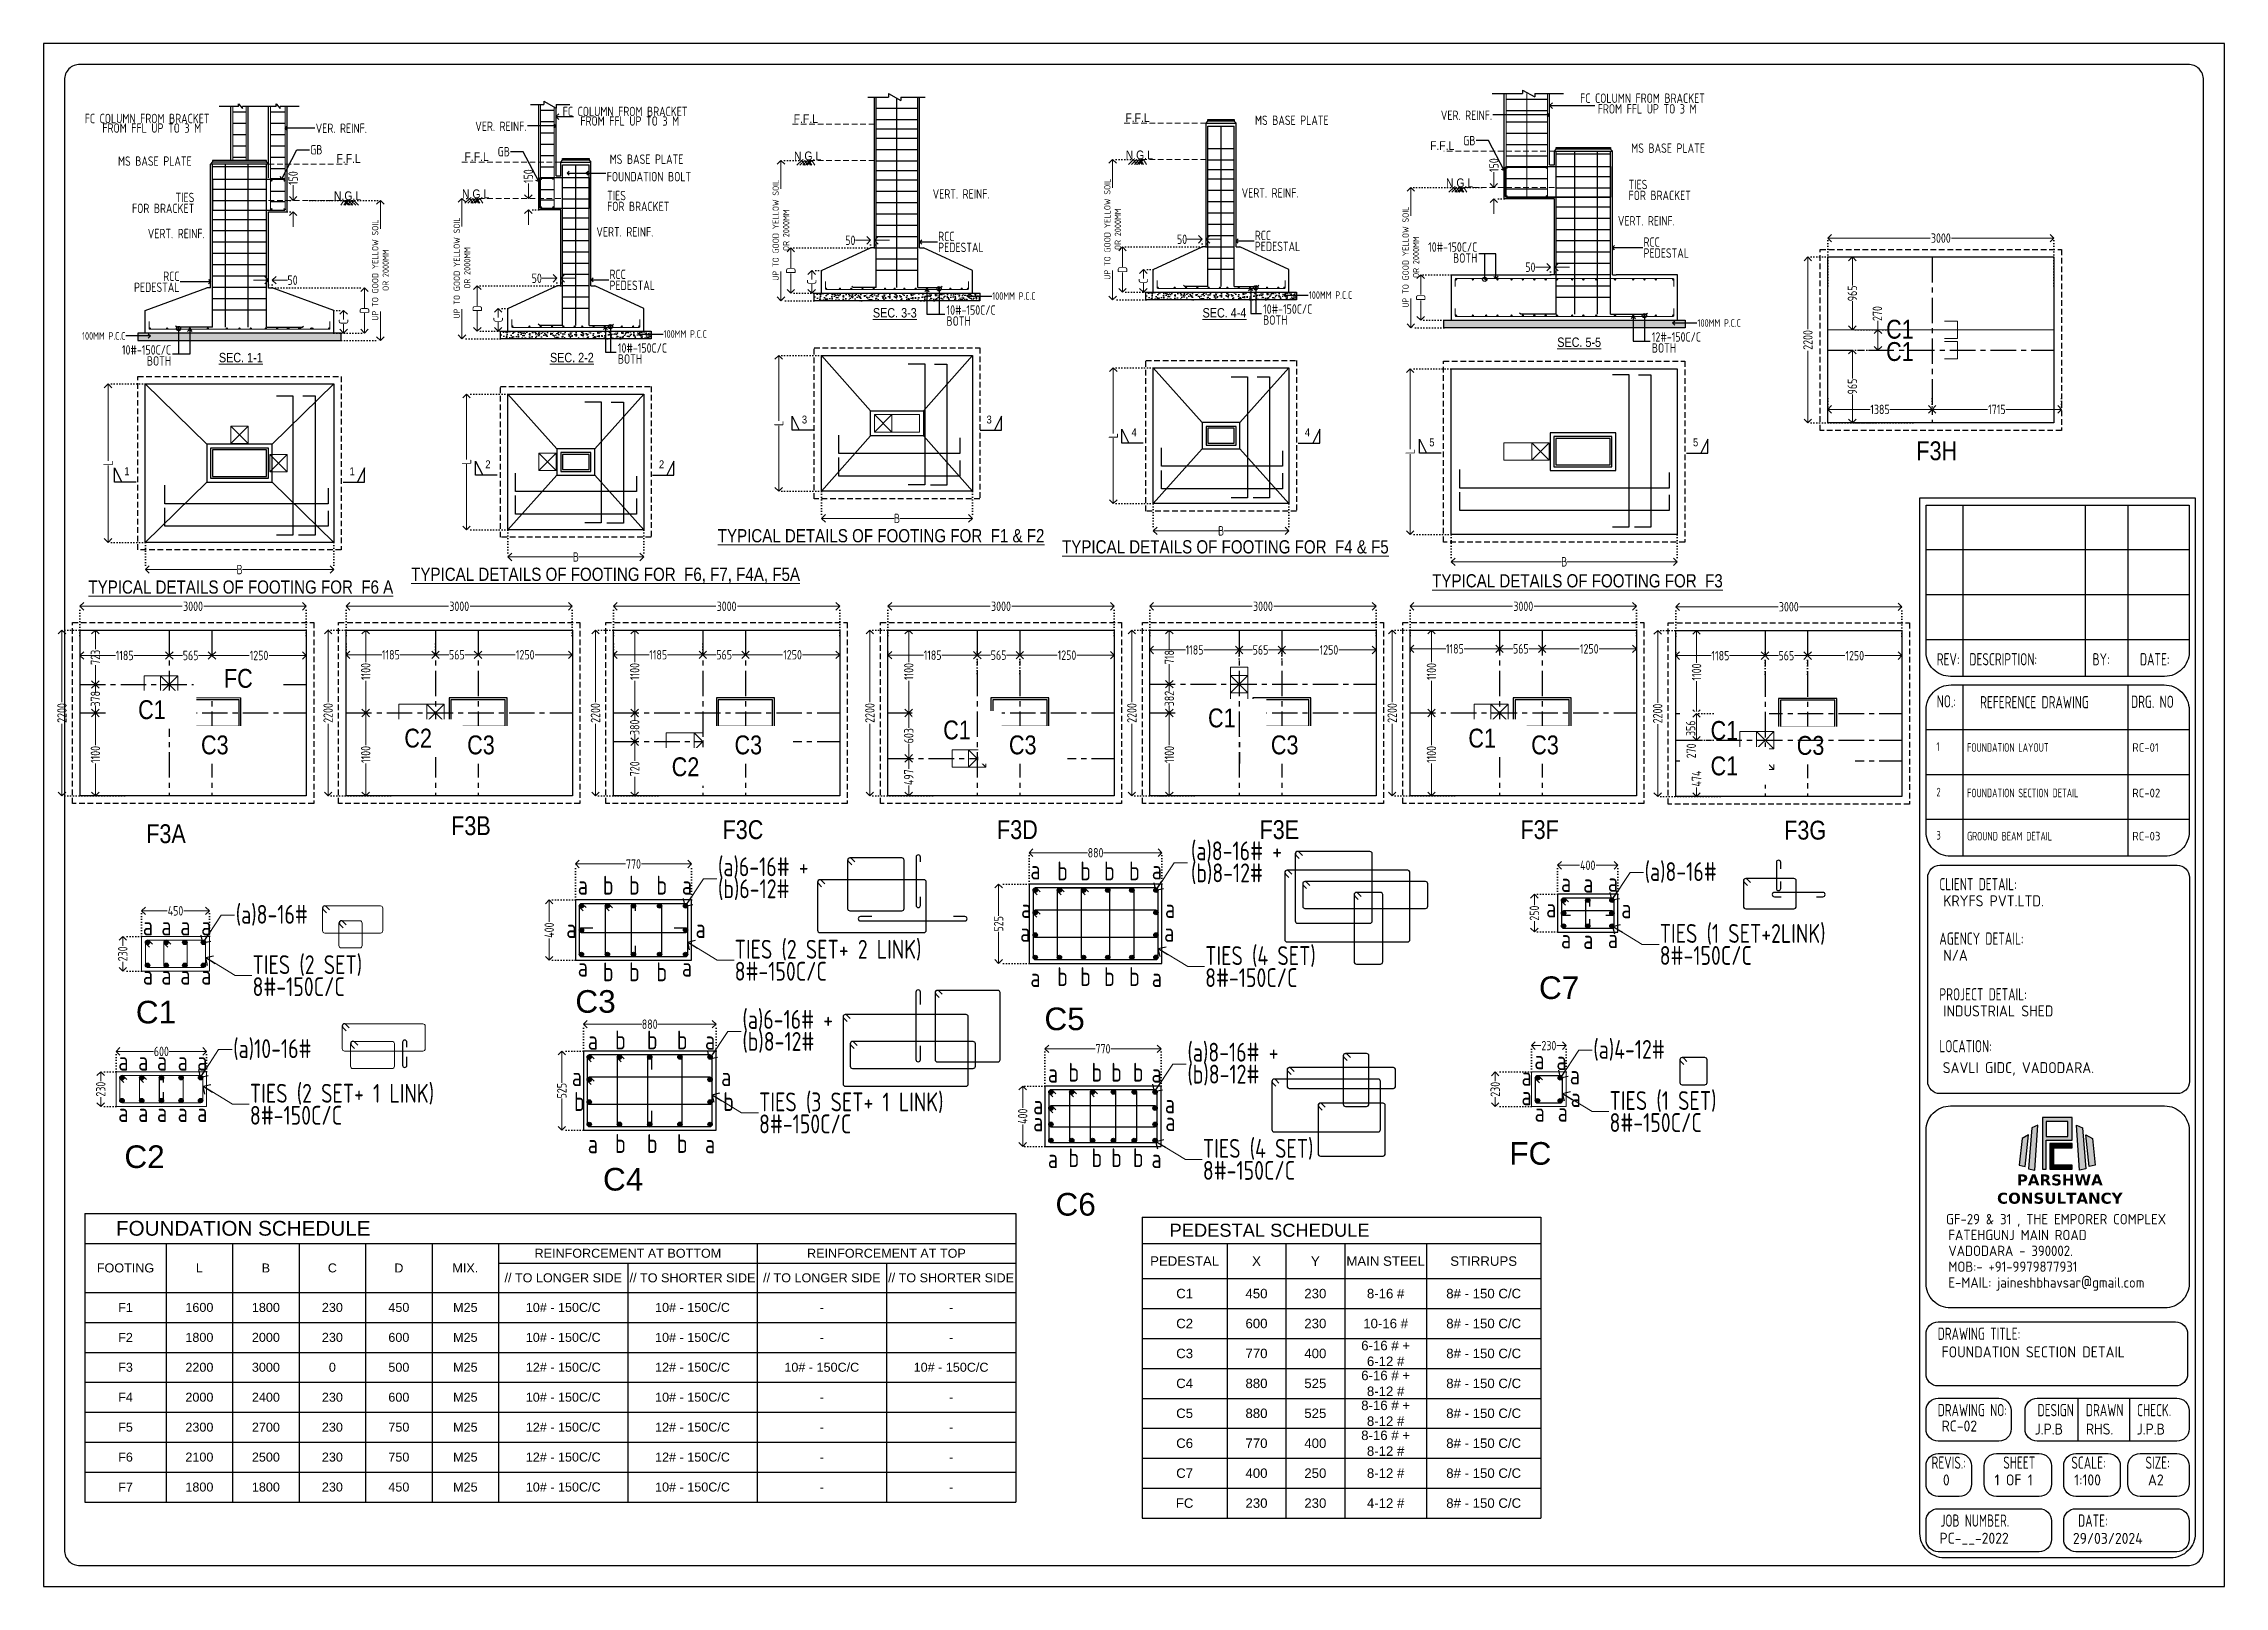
# Model space of a CAD drawing. Header units: inches. Extents: x -605 to 2991212, y -2872845 to 0.
# Drawn here: x 2379157 to 2437014, y -2155416 to -2114507 of the extents above; entities that cross this region are included whole.
import ezdxf
from ezdxf import colors
from ezdxf.entities.mleader import LeaderData, LeaderLine
from ezdxf.enums import TextEntityAlignment as Align
from ezdxf.math import Vec2, Vec3

# ---------------------------------------------------------------- set-up
doc = ezdxf.new("R2010")
doc.units = ezdxf.units.IN
doc.header["$LTSCALE"] = 600
doc.header["$MEASUREMENT"] = 0
for name, pattern in [('CENTER', [2, 1.25, -0.25, 0.25, -0.25]), ('DASHED2', [0.375, 0.25, -0.125]), ('DOT2', [0.125, 0, -0.125]), ('HIDDEN', [0.375, 0.25, -0.125])]:
    doc.linetypes.add(name, pattern=pattern)
for name, color, linetype, lineweight in [('BLOCK', 7, 'Continuous', 30), ('L4', 4, 'Continuous', 30), ('PV_TEXT_ROMANS', 7, 'Continuous', 0), ('rDIMension', 1, 'Continuous', 18), ('rPCC DASH', 9, 'HIDDEN', 15), ('rRCC 1', 3, 'Continuous', 25), ('rRCC 2', 40, 'Continuous', 15), ('rREINF 1', 1, 'Continuous', 25), ('rREINF 2', 4, 'Continuous', 25), ('rSHEET', 2, 'Continuous', 30), ('TEXT3', 7, 'Continuous', 30), ('TEXT6', 6, 'Continuous', 50)]:
    doc.layers.add(name, color=color, linetype=linetype, lineweight=lineweight)
for name, color, linetype in [('S&T_HATCH', 7, 'Continuous'), ('see level', 2, 'Continuous'), ('SnT-CENTER2', 8, 'CENTER')]:
    doc.layers.add(name, color=color, linetype=linetype)
doc.styles.add('DIM', font='geniso.shx', dxfattribs={"width": 0.85})
doc.styles.add('J.P', font='ARIALN.TTF')
doc.styles.add('ROMANS', font='arial.ttf')
doc.styles.get("Standard").update_dxf_attribs({"font": 'arial.ttf'})
doc.styles.add('TEXT3', font='geniso.shx')
doc.styles.add('TEXT3 0.75NA', font='geniso.shx', dxfattribs={"width": 0.75})
doc.dimstyles.new('ST-150', dxfattribs={"dimscale": 75, "dimtxt": 3, "dimasz": 2, "dimexe": 0.18, "dimexo": 0.0625, "dimgap": 0.2, "dimtad": 0, "dimdec": 0, "dimlfac": 2, "dimzin": 0, "dimdsep": 46, "dimtxsty": 'DIM', "dimblk": 'OPEN90', "dimcen": 0.09, "dimclrd": 256, "dimclrt": 7, "dimadec": 0, "dimazin": 0, "dimtfac": 1, "dimtdec": 0, "dimtofl": 0, "dimtmove": 0, "dimatfit": 3, "dimldrblk": 'OPEN90', "dimfxl": 1, "dimtolj": 1, "dimtzin": 0, "dimlwd": -1, "dimarcsym": 0})
doc.dimstyles.new('ST-25', dxfattribs={"dimscale": 100, "dimtxt": 2.5, "dimasz": 2, "dimexe": 0.18, "dimexo": 0.0625, "dimgap": 0.2, "dimtad": 0, "dimdec": 0, "dimlfac": 0.25, "dimzin": 0, "dimdsep": 46, "dimtxsty": 'DIM', "dimblk": 'OPEN90', "dimcen": 0.09, "dimclrd": 256, "dimclrt": 7, "dimadec": 0, "dimazin": 0, "dimtfac": 1, "dimtdec": 0, "dimtofl": 0, "dimtmove": 0, "dimatfit": 3, "dimldrblk": 'OPEN90', "dimfxl": 1, "dimtolj": 1, "dimtzin": 0, "dimlwd": -1, "dimarcsym": 0})
doc.dimstyles.new('ST-50', dxfattribs={"dimscale": 100, "dimtxt": 2.5, "dimasz": 2, "dimexe": 0.18, "dimexo": 0.0625, "dimgap": 0.2, "dimtad": 0, "dimdec": 0, "dimlfac": 0.5, "dimzin": 0, "dimdsep": 46, "dimtxsty": 'DIM', "dimblk": 'OPEN90', "dimcen": 0.09, "dimclrd": 256, "dimclrt": 7, "dimadec": 0, "dimazin": 0, "dimtfac": 1, "dimtdec": 0, "dimtofl": 0, "dimtmove": 0, "dimatfit": 3, "dimldrblk": 'OPEN90', "dimfxl": 1, "dimtolj": 1, "dimtzin": 0, "dimlwd": -1, "dimarcsym": 0})

msp = doc.modelspace()

# ---------------------------------------------------------------- texts
at = {"layer": 'PV_TEXT_ROMANS', "style": 'J.P'}
for s, height, p in [('%%USEC. 3-3', 250, (2401739.6, -2121643.9)), ('%%USEC. 4-4', 250, (2410485.5, -2121643.9)), ('%%USEC. 1-1', 250, (2384388.6, -2122831.4)), ('%%USEC. 2-2', 250, (2393172.2, -2122831.4)), ('%%USEC. 5-5', 250, (2419895.7, -2122424.8)), ('%%UTYPICAL DETAILS OF FOOTING FOR  F1 & F2', 350, (2401375.2, -2127555.4)), ('%%UTYPICAL DETAILS OF FOOTING FOR  F4 & F5', 350, (2410509.8, -2127850.4)), ('%%UTYPICAL DETAILS OF FOOTING FOR  F6, F7, F4A, F5A', 350, (2394066.6, -2128607.9)), ('%%UTYPICAL DETAILS OF FOOTING FOR  F3', 350, (2419850.9, -2128750.7)), ('%%UTYPICAL DETAILS OF FOOTING FOR  F6 A', 350, (2384388.6, -2128916.4))]:
    msp.add_text(s, height=height, rotation=360, dxfattribs=at).set_placement(p, align=Align.MIDDLE)
at = {"layer": 'PV_TEXT_ROMANS', "insert": (2381472.1, -2135207.3), "char_height": 500, "width": 1863.784, "attachment_point": 1, "style": 'J.P'}
msp.add_mtext('\\pxqc;F3A', dxfattribs=at)
at = {"layer": 'rDIMension', "color": 7, "style": 'DIM'}
for s, insert, char_height, attachment_point in [('\\A1;VER. REINF. ', (2417584.2, -2116406.7), 250, 6), ('\\A1;VER. REINF. ', (2386376.2, -2116750.5), 250, 4), ('\\A1;VER. REINF. ', (2391967.5, -2116699.5), 250, 6), ('\\A1;100MM P.C.C', (2404324.5, -2121200.7), 200, 4), ('\\A1;100MM P.C.C', (2412724.5, -2121174.8), 200, 4), ('\\A1;100MM P.C.C', (2381326.9, -2122258.1), 200, 6), ('\\A1;100MM P.C.C', (2395605.1, -2122207.1), 200, 4), ('\\A1;100MM P.C.C', (2423036.8, -2121914.3), 200, 4)]:
    msp.add_mtext(s, dxfattribs=dict(at, insert=insert, char_height=char_height, attachment_point=attachment_point))
at = {"layer": 'rDIMension', "color": 7, "line_spacing_factor": 0.7, "style": 'DIM'}
for s, insert, char_height, attachment_point in [('\\A1;RCC\\PPEDESTAL', (2402890.1, -2119764.1), 250, 4), ('\\A1;RCC\\PPEDESTAL', (2411290.1, -2119738.2), 250, 4), ('\\A1;10#-150C/C\\PBOTH', (2417193.7, -2120046.6), 250, 6), ('\\A1;RCC\\PPEDESTAL', (2421602.4, -2119914.1), 250, 4), ('\\A1;RCC\\PPEDESTAL', (2382761.3, -2120821.4), 250, 6), ('\\A1;RCC\\PPEDESTAL', (2394170.7, -2120770.5), 250, 4), ('\\A1;10#-150C/C\\PBOTH', (2403112.1, -2121717.3), 250, 4), ('\\A1;10#-150C/C\\PBOTH', (2411512.1, -2121691.4), 250, 4), ('\\A1;12#-150C/C\\PBOTH', (2421824.4, -2122430.9), 250, 4), ('\\A1;10#-150C/C\\PBOTH', (2382539.3, -2122774.6), 250, 6), ('\\A1;10#-150C/C\\PBOTH', (2394392.7, -2122723.7), 250, 4), ('\\A1;b', (2393995.5, -2136823.9), 500, 4), ('\\A1;b', (2394688.7, -2136823.9), 500, 4), ('\\A1;b', (2395415.3, -2136823.9), 500, 4), ('\\A1;a', (2405335.5, -2136419.2), 500, 4), ('\\A1;b', (2406047.8, -2136445.4), 500, 4), ('\\A1;b', (2406659, -2136445.4), 500, 4), ('\\A1;b', (2407292.1, -2136445.4), 500, 4), ('\\A1;b', (2407956.3, -2136445.4), 500, 4), ('\\A1;a', (2408556.4, -2136419.2), 500, 4), ('\\A1;a', (2419413.8, -2136754.4), 500, 4), ('\\A1;a', (2420003.2, -2136770.5), 500, 4), ('\\A1;a', (2420656.9, -2136746.4), 500, 4), ('\\A1;a', (2393327.1, -2136823.9), 500, 4), ('\\A1;a', (2396090.5, -2136823.9), 500, 4), ('\\A1;a', (2381789.3, -2137906.4), 500, 4), ('\\A1;a', (2382279.2, -2137906.4), 500, 4), ('\\A1;a', (2382782.8, -2137906.4), 500, 4), ('\\A1;a', (2383337.7, -2137906.4), 500, 4), ('\\A1;(a)8-16# ', (2384253.5, -2137620.3), 500, 4), ('\\A1;a', (2405088.7, -2137441.7), 500, 4), ('\\A1;a', (2408907.6, -2137441.7), 500, 4), ('\\A1;a', (2419018.9, -2137429.6), 500, 4), ('\\A1;a', (2421013.3, -2137448.9), 500, 4), ('\\A1;TIES (1 SET+2LINK)\\P8#-150C/C', (2422032.9, -2138394.5), 500, 4), ('\\A1;a', (2393023, -2137972), 500, 4), ('\\A1;a', (2396453.1, -2137972), 500, 4), ('\\A1;TIES (2 SET+ 2 LINK)\\P8#-150C/C', (2397490.2, -2138813.7), 500, 4), ('\\A1;a', (2405065, -2138073.4), 500, 4), ('\\A1;a', (2408884, -2138073.4), 500, 4), ('\\A1;TIES (4 SET)\\P8#-150C/C', (2409973.8, -2138982.7), 500, 4), ('\\A1;a', (2419413.8, -2138249.2), 500, 4), ('\\A1;a', (2420003.2, -2138265.3), 500, 4), ('\\A1;a', (2420656.9, -2138241.1), 500, 4), ('\\A1;TIES (2 SET)\\P8#-150C/C', (2384699.9, -2139221.9), 500, 4), ('\\A1;a', (2393327.1, -2138994.8), 500, 4), ('\\A1;b', (2393995.5, -2139121.1), 500, 4), ('\\A1;b', (2394688.7, -2139121.1), 500, 4), ('\\A1;b', (2395415.3, -2139121.1), 500, 4), ('\\A1;a', (2396090.5, -2138994.8), 500, 4), ('\\A1;a', (2381789.3, -2139207.9), 500, 4), ('\\A1;a', (2382279.2, -2139207.9), 500, 4), ('\\A1;a', (2382782.8, -2139207.9), 500, 4), ('\\A1;a', (2383337.7, -2139207.9), 500, 4), ('\\A1;a', (2405335.5, -2139272.8), 500, 4), ('\\A1;b', (2406047.8, -2139246.7), 500, 4), ('\\A1;b', (2406659, -2139246.7), 500, 4), ('\\A1;b', (2407292.1, -2139246.7), 500, 4), ('\\A1;b', (2407956.3, -2139246.7), 500, 4), ('\\A1;a', (2408556.4, -2139272.8), 500, 4), ('\\A1;b', (2394319.2, -2140927.9), 500, 4), ('\\A1;b', (2395163.5, -2140927.9), 500, 4), ('\\A1;b', (2395957.8, -2140927.9), 500, 4), ('\\A1;(a)10-16# ', (2384186.5, -2141182.2), 500, 4), ('\\A1;a', (2393593.2, -2140936.2), 500, 4), ('\\A1;a', (2396702.7, -2140936.2), 500, 4), ('\\A1;a', (2381137.3, -2141488), 500, 4), ('\\A1;a', (2381665, -2141488), 500, 4), ('\\A1;a', (2382163.6, -2141488), 500, 4), ('\\A1;a', (2382712.7, -2141488), 500, 4), ('\\A1;a', (2383230, -2141488), 500, 4), ('\\A1;a', (2393170.1, -2141900.9), 500, 4), ('\\A1;a', (2397131.2, -2141900.9), 500, 4), ('\\A1;a', (2405799.4, -2141809), 500, 4), ('\\A1;b', (2406347.8, -2141782.9), 500, 4), ('\\A1;b', (2406959, -2141782.9), 500, 4), ('\\A1;b', (2407480.5, -2141782.9), 500, 4), ('\\A1;b', (2408056.2, -2141782.9), 500, 4), ('\\A1;a', (2408548, -2141809), 500, 4), ('\\A1;a', (2418366, -2141892.4), 500, 4), ('\\A1;a', (2418706.2, -2141451.6), 500, 4), ('\\A1;a', (2419291.3, -2141475), 500, 4), ('\\A1;a', (2419646.2, -2141855.6), 500, 4), ('\\A1;TIES (2 SET+ 1 LINK)\\P8#-150C/C', (2384629.7, -2142633.3), 500, 4), ('\\A1;b', (2393228, -2142560.1), 500, 4), ('\\A1;b', (2397189.1, -2142560.1), 500, 4), ('\\A1;TIES (3 SET+ 1 LINK)\\P8#-150C/C', (2398138.1, -2142861.7), 500, 4), ('\\A1;a', (2418364.4, -2142409.9), 500, 4), ('\\A1;a', (2419670.4, -2142454.2), 500, 4), ('\\A1;TIES (1 SET)\\P8#-150C/C', (2420701.7, -2142826.3), 500, 4), ('\\A1;a', (2381137.3, -2142852.7), 500, 4), ('\\A1;a', (2381665, -2142852.7), 500, 4), ('\\A1;a', (2382163.6, -2142852.7), 500, 4), ('\\A1;a', (2382712.7, -2142852.7), 500, 4), ('\\A1;a', (2383230, -2142852.7), 500, 4), ('\\A1;a', (2405409.1, -2142647.3), 500, 4), ('\\A1;a', (2405409.1, -2143100.7), 500, 4), ('\\A1;a', (2408905, -2142621.9), 500, 4), ('\\A1;a', (2408915.9, -2143092.6), 500, 4), ('\\A1;a', (2418714, -2142846.2), 500, 4), ('\\A1;a', (2419326.5, -2142840.8), 500, 4), ('\\A1;a', (2393593.2, -2143681.5), 500, 4), ('\\A1;b', (2394319.2, -2143673.3), 500, 4), ('\\A1;b', (2395163.5, -2143673.3), 500, 4), ('\\A1;b', (2395957.8, -2143673.3), 500, 4), ('\\A1;a', (2396702.7, -2143681.5), 500, 4), ('\\A1;TIES (4 SET)\\P8#-150C/C', (2409912.4, -2144094.5), 500, 4), ('\\A1;a', (2405799.4, -2144073.7), 500, 4), ('\\A1;b', (2406347.8, -2144047.5), 500, 4), ('\\A1;b', (2406959, -2144047.5), 500, 4), ('\\A1;b', (2407480.5, -2144047.5), 500, 4), ('\\A1;b', (2408056.2, -2144047.5), 500, 4), ('\\A1;a', (2408548, -2144073.7), 500, 4)]:
    msp.add_mtext(s, dxfattribs=dict(at, insert=insert, char_height=char_height, attachment_point=attachment_point))
at = {"layer": 'rDIMension', "color": 7, "char_height": 500, "attachment_point": 4, "line_spacing_factor": 0.7, "style": 'DIM'}
for s, insert, width in [('\\A1;(a)8-16#', (2421632.3, -2136486.7), 1989.774), ('\\A1;(a)6-16# +\\P(b)8-12# ', (2397696.2, -2140698.6), 2863.587), ('\\A1;(a)8-16# +\\P(b)8-12# ', (2409503, -2141567.1), 2863.587), ('\\A1;(a)4-12#', (2420271.3, -2141201.4), 1989.774)]:
    msp.add_mtext(s, dxfattribs=dict(at, insert=insert, width=width))
at = {"layer": 'rRCC 1', "color": 7, "char_height": 250, "style": 'DIM'}
for insert, attachment_point in [((2417145.1, -2117079.2), 6), ((2386228.8, -2117320.7), 4), ((2391528.4, -2117372), 6)]:
    msp.add_mtext('\\A1;GB', dxfattribs=dict(at, insert=insert, attachment_point=attachment_point))
at = {"layer": 'rRCC 2'}
for s, p in [('C7', (2418829.6, -2139841.5)), ('C1', (2381603.9, -2140488.8)), ('C3', (2393264.2, -2140205.6)), ('C5', (2405708.7, -2140667.1)), ('C2', (2381299.4, -2144322.2)), ('FC', (2418041.6, -2144235.4)), ('C4', (2393997.6, -2144920.7)), ('C6', (2406001.2, -2145584.8))]:
    msp.add_text(s, height=600, dxfattribs=at).set_placement(p)
at = {"layer": 'rRCC 2', "color": 7, "char_height": 250, "style": 'DIM'}
for s, insert, attachment_point in [('\\A1;FC COLUMN FROM BRACKET', (2423233, -2115954.3), 6), ('\\A1;FC COLUMN FROM BRACKET', (2383559.1, -2116492.6), 6), ('\\A1;FC COLUMN FROM BRACKET', (2396240.4, -2116305.9), 6), ('\\A1;MS BASE PLATE', (2411295.1, -2116539.1), 4), ('\\A1;FROM FFL UP TO 3 M', (2423010.3, -2116236.3), 6), ('\\A1;FROM FFL UP TO 3 M', (2383336.4, -2116745.6), 6), ('\\A1;FROM FFL UP TO 3 M', (2396017.7, -2116558.9), 6), ('\\A1;MS BASE PLATE', (2383086.2, -2117622.3), 6), ('\\A1;MS BASE PLATE', (2394175.7, -2117571.3), 4), ('\\A1;MS BASE PLATE', (2421277.5, -2117278.6), 4), ('\\A1;FOUNDATION BOLT', (2394095.8, -2118034.8), 4), ('\\A1;TIES ', (2421207.4, -2118242.2), 4), ('\\A1;TIES ', (2383156.3, -2118585.9), 6), ('\\A1;TIES ', (2394105.7, -2118535), 4), ('\\A1;FOR BRACKET', (2394105.7, -2118823.7), 4), ('\\A1;VERT. REINF.', (2402744.5, -2118492.2), 4), ('\\A1;VERT. REINF.', (2410942.5, -2118466.3), 4), ('\\A1;FOR BRACKET', (2421207.4, -2118531), 4), ('\\A1;FOR BRACKET', (2383156.3, -2118874.7), 6), ('\\A1;VERT. REINF.', (2420924.8, -2119205.9), 4), ('\\A1;VERT. REINF.', (2383429.2, -2119543.2), 6), ('\\A1;VERT. REINF.', (2393823.1, -2119498.6), 4)]:
    msp.add_mtext(s, dxfattribs=dict(at, insert=insert, attachment_point=attachment_point))
at = {"layer": 'rSHEET', "style": 'TEXT3 0.75NA', "width": 0.75}
for s, height, p in [('REV:', 324.67, (2429383.5, -2130993.9)), ('DESCRIPTION:', 324.666, (2430249, -2130993.9)), ('BY:', 324.67, (2433518.2, -2130993.9)), ('DATE:', 324.67, (2434774.2, -2130993.9)), ('NO.:', 324.67, (2429383.5, -2132109.4)), ('REFERENCE DRAWING', 324.666, (2430533.1, -2132133.1)), ('DRG. NO', 324.67, (2434537.4, -2132121.2)), ('1', 229.6, (2429377.1, -2133263.1)), ('FOUNDATION LAYOUT', 229.562, (2430188, -2133286.3)), ('3', 229.6, (2429377.1, -2135614.7)), ('GROUND BEAM DETAIL', 229.562, (2430188, -2135638)), ('CLIENT DETAIL:', 324.666, (2429452.5, -2136958.1)), ('AGENCY DETAIL:', 324.666, (2429452.5, -2138401.3)), ('PROJECT DETAIL:', 324.666, (2429452.5, -2139878.5)), ('LOCATION:', 324.67, (2429452.5, -2141253.8)), ('DRAWING TITLE:', 324.666, (2429407.1, -2148879.9)), ('DRAWING NO:', 324.666, (2429407.1, -2150904.9)), ('DESIGN', 324.67, (2432056.9, -2150904.9)), ('DRAWN', 324.67, (2433340, -2150904.9)), ('CHECK.', 324.67, (2434697.5, -2150904.9)), ('REVIS.:', 324.67, (2429244.5, -2152298.3)), ('SHEET', 324.67, (2431147.9, -2152298.3)), ('SCALE:', 324.67, (2432954.1, -2152298.3)), ('SIZE:', 324.67, (2434922.2, -2152298.3)), ('JOB NUMBER.', 324.666, (2429480.5, -2153834.5)), ('DATE:', 324.67, (2433133, -2153834.5))]:
    msp.add_text(s, height=height, dxfattribs=at).set_placement(p)
at = {"layer": 'rSHEET'}
for s, height, style, p in [('RC-01', 229.56, 'TEXT3 0.75NA', (2434571, -2133286.3)), ('RC-03', 229.56, 'TEXT3 0.75NA', (2434571, -2135638)), ('KRYFS PVT.LTD.', 292.199, 'TEXT3', (2429556, -2137384.1)), ('N/A', 292.2, 'TEXT3', (2429556, -2138827.3)), ('INDUSTRIAL SHED', 292.199, 'TEXT3', (2429556, -2140304.5)), ('SAVLI GIDC, VADODARA.', 292.199, 'TEXT3', (2429541.9, -2141807.4)), ('FOUNDATION SECTION DETAIL', 292.199, 'TEXT3', (2429510.6, -2149346)), ('RC-02', 292.2, 'TEXT3', (2429510.6, -2151310.2)), ('J.P.B', 292.2, 'TEXT3', (2431981.7, -2151390.6)), ('RHS.', 292.2, 'TEXT3', (2433339.7, -2151390.6)), ('J.P.B', 292.2, 'TEXT3', (2434687.3, -2151390.6)), ('0', 292.2, 'TEXT3', (2429545.9, -2152740)), ('1 OF 1', 292.2, 'TEXT3', (2430919.4, -2152740)), ('1:100', 292.2, 'TEXT3', (2433031.7, -2152740)), ('A2', 292.2, 'TEXT3', (2434987.7, -2152740)), ('PC-__-2022', 292.2, 'TEXT3', (2429455.8, -2154286.2)), ('29/03/2024', 292.2, 'TEXT3', (2432995, -2154290.2))]:
    msp.add_text(s, height=height, dxfattribs=dict(at, style=style)).set_placement(p)
at = {"layer": 'rSHEET', "color": 1, "style": 'TEXT3 0.75NA', "width": 0.75}
for s, height, p in [('2', 229.6, (2429377.1, -2134469.3)), ('FOUNDATION SECTION DETAIL', 229.562, (2430188, -2134492.6))]:
    msp.add_text(s, height=height, dxfattribs=at).set_placement(p)
at = {"layer": 'rSHEET', "color": 1, "style": 'TEXT3 0.75NA'}
msp.add_text('RC-02', height=229.56, dxfattribs=at).set_placement((2434571, -2134492.6))
at = {"layer": 'rSHEET', "lineweight": 13, "style": 'TEXT3'}
for s, p in [('GF-29 & 31 , THE EMPORER COMPLEX', (2429628.6, -2145815.8)), ('VADODARA - 390002.', (2429691.6, -2146655.6)), ('FATEHGUNJ MAIN ROAD', (2429691.6, -2146235.7)), ('MOB:- +91-9979877931', (2429691.6, -2147075.5)), ('E-MAIL: jaineshbhavsar@gmail.com', (2429691.6, -2147495.4))]:
    msp.add_text(s, height=273.55, dxfattribs=at).set_placement(p)
at = {"layer": 'TEXT3', "style": 'ROMANS', "width": 0.85}
for s, p in [('F.F.L', (2399056.2, -2116612.5)), ('F.F.L', (2407856.2, -2116586.6)), ('F.F.L', (2386926.3, -2117669.8)), ('F.F.L', (2390323.5, -2117618.9)), ('N.G.L', (2399065.6, -2117600.3)), ('N.G.L', (2407865.6, -2117574.4)), ('F.F.L', (2415940.2, -2117326.1)), ('N.G.L', (2416363, -2118313.9)), ('N.G.L', (2386860.3, -2118657.6)), ('N.G.L', (2390257.3, -2118606.6))]:
    msp.add_text(s, height=232.55, dxfattribs=at).set_placement(p)

# ---------------------------------------------------------------- blocks, each defined once
blk = doc.blocks.new('_Open90')
at = {"color": 0, "linetype": 'ByBlock', "lineweight": -2}
for p, q in [((0, 0), (-1, 0)), ((-0.5, 0.5), (0, 0)), ((0, 0), (-0.5, -0.5))]:
    blk.add_line(p, q, dxfattribs=at)
blk = doc.blocks.new('*D26')
at = {"layer": 'Defpoints', "color": 0, "transparency": 16777216}
for p in [(2415430, -2118319), (2417314, -2118319), (2416309, -2122039)]:
    blk.add_point(p, dxfattribs=at)
at = {"layer": 'rDIMension', "color": 0, "linetype": 'DOT2', "lineweight": -2, "transparency": 16777216}
for p, q in [((2417308, -2118319), (2415412, -2118319)), ((2416303, -2122039), (2415412, -2122039))]:
    blk.add_line(p, q, dxfattribs=at)
at = {"layer": 'rDIMension', "transparency": 16777216}
for p, q in [((2415430, -2118519), (2415430, -2119071)), ((2415430, -2121839), (2415430, -2121264))]:
    blk.add_line(p, q, dxfattribs=at)
at = {"layer": 'rDIMension', "transparency": 16777216, "xscale": 200, "yscale": 200, "zscale": 200}
for p, rotation in [((2415430, -2118319), 90), ((2415430, -2122039), 270)]:
    blk.add_blockref('_Open90', p, dxfattribs=dict(at, rotation=rotation))
at = {"layer": 'rDIMension', "color": 7, "transparency": 16777216, "insert": (2415430, -2120168), "char_height": 250, "attachment_point": 5, "rotation": 90, "style": 'DIM'}
blk.add_mtext('\\A1;{\\H0.66667x;UP TO GOOD YELLOW SOIL\\POR 2000MM}', dxfattribs=at)
blk = doc.blocks.new('*D27')
at = {"layer": 'Defpoints', "color": 0, "transparency": 16777216}
for p in [(2417572, -2118319), (2417634, -2118619), (2417909, -2118619)]:
    blk.add_point(p, dxfattribs=at)
at = {"layer": 'rDIMension', "transparency": 16777216}
for p, q in [((2417634, -2118119), (2417634, -2117919)), ((2417634, -2118819), (2417634, -2119019))]:
    blk.add_line(p, q, dxfattribs=at)
at = {"layer": 'rDIMension', "color": 0, "linetype": 'DOT2', "lineweight": -2, "transparency": 16777216}
for p, q in [((2417578, -2118319), (2417652, -2118319)), ((2417903, -2118619), (2417616, -2118619))]:
    blk.add_line(p, q, dxfattribs=at)
at = {"layer": 'rDIMension', "transparency": 16777216, "xscale": 200, "yscale": 200, "zscale": 200}
for p, rotation in [((2417634, -2118319), 270), ((2417634, -2118619), 90)]:
    blk.add_blockref('_Open90', p, dxfattribs=dict(at, rotation=rotation))
at = {"layer": 'rDIMension', "color": 7, "transparency": 16777216, "insert": (2417634, -2117729), "char_height": 250, "attachment_point": 5, "rotation": 90, "style": 'DIM'}
blk.add_mtext('\\A1;150', dxfattribs=at)
blk = doc.blocks.new('*D29')
at = {"layer": 'Defpoints', "color": 0, "transparency": 16777216}
for p in [(2419139, -2120435), (2419139, -2120639), (2419239, -2120639)]:
    blk.add_point(p, dxfattribs=at)
at = {"layer": 'rDIMension', "transparency": 16777216}
for p, q in [((2418939, -2120435), (2418739, -2120435)), ((2419439, -2120435), (2419639, -2120435))]:
    blk.add_line(p, q, dxfattribs=at)
at = {"layer": 'rDIMension', "color": 0, "linetype": 'DOT2', "lineweight": -2, "transparency": 16777216}
for p, q in [((2419139, -2120633), (2419139, -2120417)), ((2419239, -2120633), (2419239, -2120417))]:
    blk.add_line(p, q, dxfattribs=at)
at = {"layer": 'rDIMension', "transparency": 16777216, "xscale": 200, "yscale": 200, "zscale": 200}
blk.add_blockref('_Open90', (2419139, -2120435), dxfattribs=at)
at = {"layer": 'rDIMension', "transparency": 16777216, "xscale": 200, "yscale": 200, "zscale": 200, "rotation": 180}
blk.add_blockref('_Open90', (2419239, -2120435), dxfattribs=at)
at = {"layer": 'rDIMension', "color": 7, "transparency": 16777216, "insert": (2418602, -2120435), "char_height": 250, "attachment_point": 5, "style": 'DIM'}
blk.add_mtext('\\A1;50', dxfattribs=at)
blk = doc.blocks.new('*D28')
at = {"layer": 'Defpoints', "color": 0, "transparency": 16777216}
for p in [(2415693, -2120639), (2419139, -2120639), (2416309, -2121839)]:
    blk.add_point(p, dxfattribs=at)
at = {"layer": 'rDIMension', "color": 0, "linetype": 'DOT2', "lineweight": -2, "transparency": 16777216}
for p, q in [((2419133, -2120639), (2415675, -2120639)), ((2416303, -2121839), (2415675, -2121839))]:
    blk.add_line(p, q, dxfattribs=at)
at = {"layer": 'rDIMension', "transparency": 16777216}
for p, q in [((2415693, -2120839), (2415693, -2121160)), ((2415693, -2121639), (2415693, -2121318))]:
    blk.add_line(p, q, dxfattribs=at)
at = {"layer": 'rDIMension', "transparency": 16777216, "xscale": 200, "yscale": 200, "zscale": 200}
for p, rotation in [((2415693, -2120639), 90), ((2415693, -2121839), 270)]:
    blk.add_blockref('_Open90', p, dxfattribs=dict(at, rotation=rotation))
at = {"layer": 'rDIMension', "color": 7, "transparency": 16777216, "insert": (2415693, -2121239), "char_height": 250, "attachment_point": 5, "rotation": 90, "style": 'DIM'}
blk.add_mtext('\\A1;D', dxfattribs=at)
blk = doc.blocks.new('Q')
at = {"linetype": 'Continuous', "ltscale": 0.5}
h = blk.add_hatch(color=152, dxfattribs=at)
h.dxf.hatch_style = 1
h.paths.add_polyline_path([(6.07, 15.37), (5.53, 10.52), (6.67, 10.29), (7.27, 16.02)])
h.paths.add_polyline_path([(18.9, 15.37), (19.44, 10.52), (18.3, 10.29), (17.7, 16.02)])
h = blk.add_hatch(color=10, dxfattribs=at)
h.dxf.hatch_style = 1
h.paths.add_polyline_path([(7.87, 17.31), (7.27, 9.83), (8.41, 9.62), (8.96, 17.82)])
h.paths.add_polyline_path([(17.1, 17.31), (17.7, 9.83), (16.56, 9.62), (16.01, 17.82)])
h = blk.add_hatch(color=152, dxfattribs=at)
h.dxf.hatch_style = 1
h.paths.add_polyline_path([(9.79, 19.18), (9.79, 9.76), (10.5, 9.76), (10.5, 15.05), (15.19, 15.05), (15.19, 19.18)])
h.paths.add_polyline_path([(10.5, 18.5), (10.5, 15.72), (14.45, 15.72), (14.45, 18.5)], flags=16)
h = blk.add_hatch(color=152, dxfattribs=at)
h.dxf.hatch_style = 1
h.paths.add_polyline_path([(11.15, 14.43), (11.15, 9.76), (15.19, 9.76), (15.19, 10.52), (11.87, 10.52), (11.87, 13.69), (15.19, 13.69), (15.19, 14.43)])
at = {"color": 152, "linetype": 'Continuous'}
for points in [[(6.07, 15.37), (5.53, 10.52), (6.67, 10.29), (7.27, 16.02), (6.07, 15.37)], [(9.79, 19.18), (9.79, 9.76), (10.5, 9.76), (10.5, 15.05), (15.19, 15.05), (15.19, 19.18), (9.79, 19.18)], [(10.5, 18.5), (10.5, 15.72), (14.45, 15.72), (14.45, 18.5), (10.5, 18.5)], [(18.9, 15.37), (19.44, 10.52), (18.3, 10.29), (17.7, 16.02), (18.9, 15.37)], [(11.15, 14.43), (11.15, 9.76), (15.19, 9.76), (15.19, 10.52), (11.87, 10.52), (11.87, 13.69), (15.19, 13.69), (15.19, 14.43), (11.15, 14.43)]]:
    blk.add_lwpolyline(points, dxfattribs=at)
at = {"color": 10, "linetype": 'Continuous'}
for points in [[(7.87, 17.31), (7.27, 9.83), (8.41, 9.62), (8.96, 17.82), (7.87, 17.31)], [(17.1, 17.31), (17.7, 9.83), (16.56, 9.62), (16.01, 17.82), (17.1, 17.31)]]:
    blk.add_lwpolyline(points, dxfattribs=at)
at = {"linetype": 'Continuous', "insert": (1.32, 8.82), "char_height": 2, "attachment_point": 1}
blk.add_mtext_dynamic_manual_height_columns('\\pxqc;{\\fVerdana|b1|i0|c0|p34;\\C152;PARSHWA\\PCONSULTANCY }', width=23.282, gutter_width=1, heights=[6.3], dxfattribs=at)
blk = doc.blocks.new('*D476')
at = {"layer": 'Defpoints', "color": 0, "linetype": 'ByBlock'}
for p in [(2390257, -2118612), (2390463, -2118612), (2391277, -2122331)]:
    blk.add_point(p, dxfattribs=at)
at = {"layer": 'rDIMension', "color": 0, "linetype": 'DOT2', "lineweight": -2}
for p, q in [((2390457, -2118612), (2390239, -2118612)), ((2391271, -2122331), (2390239, -2122331))]:
    blk.add_line(p, q, dxfattribs=at)
at = {"layer": 'rDIMension'}
for p, q in [((2390257, -2118812), (2390257, -2119358)), ((2390257, -2122131), (2390257, -2121552))]:
    blk.add_line(p, q, dxfattribs=at)
at = {"layer": 'rDIMension', "linetype": 'ByBlock', "xscale": 200, "yscale": 200, "zscale": 200}
for p, rotation in [((2390257, -2118612), 90), ((2390257, -2122331), 270)]:
    blk.add_blockref('_Open90', p, dxfattribs=dict(at, rotation=rotation))
at = {"layer": 'rDIMension', "color": 7, "linetype": 'ByBlock', "insert": (2390257, -2120455), "char_height": 250, "attachment_point": 5, "rotation": 90, "style": 'DIM'}
blk.add_mtext('\\A1;{\\H0.66667x;UP TO GOOD YELLOW SOIL\\POR 2000MM}', dxfattribs=at)
blk = doc.blocks.new('*D477')
at = {"layer": 'Defpoints', "color": 0, "linetype": 'ByBlock'}
for p in [(2391955, -2118612), (2392017, -2118912), (2392292, -2118912)]:
    blk.add_point(p, dxfattribs=at)
at = {"layer": 'rDIMension', "color": 0, "linetype": 'DOT2', "lineweight": -2}
for p, q in [((2391961, -2118612), (2392035, -2118612)), ((2392286, -2118912), (2391999, -2118912))]:
    blk.add_line(p, q, dxfattribs=at)
at = {"layer": 'rDIMension'}
for p, q in [((2392017, -2118412), (2392017, -2118212)), ((2392017, -2119112), (2392017, -2119312))]:
    blk.add_line(p, q, dxfattribs=at)
at = {"layer": 'rDIMension', "linetype": 'ByBlock', "xscale": 200, "yscale": 200, "zscale": 200}
for p, rotation in [((2392017, -2118612), 270), ((2392017, -2118912), 90)]:
    blk.add_blockref('_Open90', p, dxfattribs=dict(at, rotation=rotation))
at = {"layer": 'rDIMension', "color": 7, "linetype": 'ByBlock', "insert": (2392017, -2118022), "char_height": 250, "attachment_point": 5, "rotation": 90, "style": 'DIM'}
blk.add_mtext('\\A1;150', dxfattribs=at)
blk = doc.blocks.new('*D478')
at = {"layer": 'Defpoints', "color": 0, "linetype": 'ByBlock'}
for p in [(2392777, -2120728), (2392777, -2120931), (2392877, -2120931)]:
    blk.add_point(p, dxfattribs=at)
at = {"layer": 'rDIMension'}
for p, q in [((2392577, -2120728), (2392377, -2120728)), ((2393077, -2120728), (2393277, -2120728))]:
    blk.add_line(p, q, dxfattribs=at)
at = {"layer": 'rDIMension', "color": 0, "linetype": 'DOT2', "lineweight": -2}
for p, q in [((2392777, -2120925), (2392777, -2120710)), ((2392877, -2120925), (2392877, -2120710))]:
    blk.add_line(p, q, dxfattribs=at)
at = {"layer": 'rDIMension', "linetype": 'ByBlock', "xscale": 200, "yscale": 200, "zscale": 200}
blk.add_blockref('_Open90', (2392777, -2120728), dxfattribs=at)
at = {"layer": 'rDIMension', "linetype": 'ByBlock', "xscale": 200, "yscale": 200, "zscale": 200, "rotation": 180}
blk.add_blockref('_Open90', (2392877, -2120728), dxfattribs=at)
at = {"layer": 'rDIMension', "color": 7, "linetype": 'ByBlock', "insert": (2392240, -2120728), "char_height": 250, "attachment_point": 5, "style": 'DIM'}
blk.add_mtext('\\A1;50', dxfattribs=at)
blk = doc.blocks.new('*D479')
at = {"layer": 'Defpoints', "color": 0, "linetype": 'ByBlock'}
for p in [(2391217, -2121531), (2391477, -2121531), (2391477, -2122131)]:
    blk.add_point(p, dxfattribs=at)
at = {"layer": 'rDIMension', "color": 0, "linetype": 'DOT2', "lineweight": -2}
for p, q in [((2391471, -2121531), (2391199, -2121531)), ((2391471, -2122131), (2391199, -2122131))]:
    blk.add_line(p, q, dxfattribs=at)
at = {"layer": 'rDIMension'}
for p, q in [((2391217, -2121731), (2391217, -2121769)), ((2391217, -2121931), (2391217, -2121894))]:
    blk.add_line(p, q, dxfattribs=at)
at = {"layer": 'rDIMension', "linetype": 'ByBlock', "xscale": 200, "yscale": 200, "zscale": 200}
for p, rotation in [((2391217, -2121531), 90), ((2391217, -2122131), 270)]:
    blk.add_blockref('_Open90', p, dxfattribs=dict(at, rotation=rotation))
at = {"layer": 'rDIMension', "color": 7, "linetype": 'ByBlock', "insert": (2391217, -2121831), "char_height": 250, "attachment_point": 5, "rotation": 90, "style": 'DIM'}
blk.add_mtext('\\A1;C', dxfattribs=at)
blk = doc.blocks.new('*D480')
at = {"layer": 'Defpoints', "color": 0, "linetype": 'ByBlock'}
for p in [(2390662, -2120931), (2392777, -2120931), (2391277, -2122131)]:
    blk.add_point(p, dxfattribs=at)
at = {"layer": 'rDIMension', "color": 0, "linetype": 'DOT2', "lineweight": -2}
for p, q in [((2392771, -2120931), (2390644, -2120931)), ((2391271, -2122131), (2390644, -2122131))]:
    blk.add_line(p, q, dxfattribs=at)
at = {"layer": 'rDIMension'}
for p, q in [((2390662, -2121131), (2390662, -2121458)), ((2390662, -2121931), (2390662, -2121605))]:
    blk.add_line(p, q, dxfattribs=at)
at = {"layer": 'rDIMension', "linetype": 'ByBlock', "xscale": 200, "yscale": 200, "zscale": 200}
for p, rotation in [((2390662, -2120931), 90), ((2390662, -2122131), 270)]:
    blk.add_blockref('_Open90', p, dxfattribs=dict(at, rotation=rotation))
at = {"layer": 'rDIMension', "color": 7, "linetype": 'ByBlock', "insert": (2390662, -2121531), "char_height": 250, "attachment_point": 5, "rotation": 90, "style": 'DIM'}
blk.add_mtext('\\A1;D', dxfattribs=at)
blk = doc.blocks.new('*D481')
at = {"layer": 'Defpoints', "color": 0, "linetype": 'ByBlock'}
for p in [(2391477, -2123798), (2390377, -2127398), (2391477, -2127398)]:
    blk.add_point(p, dxfattribs=at)
at = {"layer": 'rDIMension', "color": 0, "linetype": 'DOT2', "lineweight": -2}
for p, q in [((2391471, -2123798), (2390359, -2123798)), ((2391471, -2127398), (2390359, -2127398))]:
    blk.add_line(p, q, dxfattribs=at)
at = {"layer": 'rDIMension'}
for p, q in [((2390377, -2123998), (2390377, -2125536)), ((2390377, -2127198), (2390377, -2125661))]:
    blk.add_line(p, q, dxfattribs=at)
at = {"layer": 'rDIMension', "linetype": 'ByBlock', "xscale": 200, "yscale": 200, "zscale": 200}
for p, rotation in [((2390377, -2123798), 90), ((2390377, -2127398), 270)]:
    blk.add_blockref('_Open90', p, dxfattribs=dict(at, rotation=rotation))
at = {"layer": 'rDIMension', "color": 7, "linetype": 'ByBlock', "insert": (2390377, -2125598), "char_height": 250, "attachment_point": 5, "rotation": 90, "style": 'DIM'}
blk.add_mtext('\\A1;L', dxfattribs=at)
blk = doc.blocks.new('*D482')
at = {"layer": 'Defpoints', "color": 0, "linetype": 'ByBlock'}
for p in [(2391477, -2127398), (2395077, -2127398), (2395077, -2128119)]:
    blk.add_point(p, dxfattribs=at)
at = {"layer": 'rDIMension', "color": 0, "linetype": 'DOT2', "lineweight": -2}
for p, q in [((2391477, -2127405), (2391477, -2128137)), ((2395077, -2127405), (2395077, -2128137))]:
    blk.add_line(p, q, dxfattribs=at)
at = {"layer": 'rDIMension'}
for p, q in [((2391677, -2128119), (2393204, -2128119)), ((2394877, -2128119), (2393350, -2128119))]:
    blk.add_line(p, q, dxfattribs=at)
at = {"layer": 'rDIMension', "linetype": 'ByBlock', "xscale": 200, "yscale": 200, "zscale": 200, "rotation": 180}
blk.add_blockref('_Open90', (2391477, -2128119), dxfattribs=at)
at = {"layer": 'rDIMension', "linetype": 'ByBlock', "xscale": 200, "yscale": 200, "zscale": 200}
blk.add_blockref('_Open90', (2395077, -2128119), dxfattribs=at)
at = {"layer": 'rDIMension', "color": 7, "linetype": 'ByBlock', "insert": (2393277, -2128119), "char_height": 250, "attachment_point": 5, "style": 'DIM'}
blk.add_mtext('\\A1;B', dxfattribs=at)
blk = doc.blocks.new('*D483')
at = {"layer": 'Defpoints', "color": 0, "linetype": 'ByBlock'}
for p in [(2407518, -2117580), (2408072, -2117580), (2408397, -2121299)]:
    blk.add_point(p, dxfattribs=at)
at = {"layer": 'rDIMension', "color": 0, "linetype": 'DOT2', "lineweight": -2}
for p, q in [((2408065, -2117580), (2407500, -2117580)), ((2408391, -2121299), (2407500, -2121299))]:
    blk.add_line(p, q, dxfattribs=at)
at = {"layer": 'rDIMension'}
for p, q in [((2407518, -2117780), (2407518, -2118332)), ((2407518, -2121099), (2407518, -2120525))]:
    blk.add_line(p, q, dxfattribs=at)
at = {"layer": 'rDIMension', "linetype": 'ByBlock', "xscale": 200, "yscale": 200, "zscale": 200}
for p, rotation in [((2407518, -2117580), 90), ((2407518, -2121299), 270)]:
    blk.add_blockref('_Open90', p, dxfattribs=dict(at, rotation=rotation))
at = {"layer": 'rDIMension', "color": 7, "linetype": 'ByBlock', "insert": (2407518, -2119428), "char_height": 250, "attachment_point": 5, "rotation": 90, "style": 'DIM'}
blk.add_mtext('\\A1;{\\H0.66667x;UP TO GOOD YELLOW SOIL\\POR 2000MM}', dxfattribs=at)
blk = doc.blocks.new('*D484')
at = {"layer": 'Defpoints', "color": 0, "linetype": 'ByBlock'}
for p in [(2409897, -2119695), (2409897, -2119899), (2409997, -2119899)]:
    blk.add_point(p, dxfattribs=at)
at = {"layer": 'rDIMension'}
for p, q in [((2409697, -2119695), (2409497, -2119695)), ((2410197, -2119695), (2410397, -2119695))]:
    blk.add_line(p, q, dxfattribs=at)
at = {"layer": 'rDIMension', "color": 0, "linetype": 'DOT2', "lineweight": -2}
for p, q in [((2409897, -2119893), (2409897, -2119677)), ((2409997, -2119893), (2409997, -2119677))]:
    blk.add_line(p, q, dxfattribs=at)
at = {"layer": 'rDIMension', "linetype": 'ByBlock', "xscale": 200, "yscale": 200, "zscale": 200}
blk.add_blockref('_Open90', (2409897, -2119695), dxfattribs=at)
at = {"layer": 'rDIMension', "linetype": 'ByBlock', "xscale": 200, "yscale": 200, "zscale": 200, "rotation": 180}
blk.add_blockref('_Open90', (2409997, -2119695), dxfattribs=at)
at = {"layer": 'rDIMension', "color": 7, "linetype": 'ByBlock', "insert": (2409360, -2119695), "char_height": 250, "attachment_point": 5, "style": 'DIM'}
blk.add_mtext('\\A1;50', dxfattribs=at)
blk = doc.blocks.new('*D485')
at = {"layer": 'Defpoints', "color": 0, "linetype": 'ByBlock'}
for p in [(2408336, -2120499), (2408597, -2120499), (2408597, -2121099)]:
    blk.add_point(p, dxfattribs=at)
at = {"layer": 'rDIMension', "color": 0, "linetype": 'DOT2', "lineweight": -2}
for p, q in [((2408591, -2120499), (2408318, -2120499)), ((2408591, -2121099), (2408318, -2121099))]:
    blk.add_line(p, q, dxfattribs=at)
at = {"layer": 'rDIMension'}
for p, q in [((2408336, -2120699), (2408336, -2120737)), ((2408336, -2120899), (2408336, -2120862))]:
    blk.add_line(p, q, dxfattribs=at)
at = {"layer": 'rDIMension', "linetype": 'ByBlock', "xscale": 200, "yscale": 200, "zscale": 200}
for p, rotation in [((2408336, -2120499), 90), ((2408336, -2121099), 270)]:
    blk.add_blockref('_Open90', p, dxfattribs=dict(at, rotation=rotation))
at = {"layer": 'rDIMension', "color": 7, "linetype": 'ByBlock', "insert": (2408336, -2120799), "char_height": 250, "attachment_point": 5, "rotation": 90, "style": 'DIM'}
blk.add_mtext('\\A1;C', dxfattribs=at)
blk = doc.blocks.new('*D486')
at = {"layer": 'Defpoints', "color": 0, "linetype": 'ByBlock'}
for p in [(2407781, -2119899), (2409897, -2119899), (2408397, -2121099)]:
    blk.add_point(p, dxfattribs=at)
at = {"layer": 'rDIMension', "color": 0, "linetype": 'DOT2', "lineweight": -2}
for p, q in [((2409891, -2119899), (2407763, -2119899)), ((2408391, -2121099), (2407763, -2121099))]:
    blk.add_line(p, q, dxfattribs=at)
at = {"layer": 'rDIMension'}
for p, q in [((2407781, -2120099), (2407781, -2120426)), ((2407781, -2120899), (2407781, -2120572))]:
    blk.add_line(p, q, dxfattribs=at)
at = {"layer": 'rDIMension', "linetype": 'ByBlock', "xscale": 200, "yscale": 200, "zscale": 200}
for p, rotation in [((2407781, -2119899), 90), ((2407781, -2121099), 270)]:
    blk.add_blockref('_Open90', p, dxfattribs=dict(at, rotation=rotation))
at = {"layer": 'rDIMension', "color": 7, "linetype": 'ByBlock', "insert": (2407781, -2120499), "char_height": 250, "attachment_point": 5, "rotation": 90, "style": 'DIM'}
blk.add_mtext('\\A1;D', dxfattribs=at)
blk = doc.blocks.new('*D487')
at = {"layer": 'Defpoints', "color": 0, "linetype": 'ByBlock'}
for p in [(2408597, -2123105), (2407537, -2126705), (2408597, -2126705)]:
    blk.add_point(p, dxfattribs=at)
at = {"layer": 'rDIMension', "color": 0, "linetype": 'DOT2', "lineweight": -2}
for p, q in [((2408591, -2123105), (2407519, -2123105)), ((2408591, -2126705), (2407519, -2126705))]:
    blk.add_line(p, q, dxfattribs=at)
at = {"layer": 'rDIMension'}
for p, q in [((2407537, -2123305), (2407537, -2124843)), ((2407537, -2126505), (2407537, -2124968))]:
    blk.add_line(p, q, dxfattribs=at)
at = {"layer": 'rDIMension', "linetype": 'ByBlock', "xscale": 200, "yscale": 200, "zscale": 200}
for p, rotation in [((2407537, -2123105), 90), ((2407537, -2126705), 270)]:
    blk.add_blockref('_Open90', p, dxfattribs=dict(at, rotation=rotation))
at = {"layer": 'rDIMension', "color": 7, "linetype": 'ByBlock', "insert": (2407537, -2124905), "char_height": 250, "attachment_point": 5, "rotation": 90, "style": 'DIM'}
blk.add_mtext('\\A1;L', dxfattribs=at)
blk = doc.blocks.new('*D488')
at = {"layer": 'Defpoints', "color": 0, "linetype": 'ByBlock'}
for p in [(2408597, -2126705), (2412197, -2126705), (2412197, -2127426)]:
    blk.add_point(p, dxfattribs=at)
at = {"layer": 'rDIMension', "color": 0, "linetype": 'DOT2', "lineweight": -2}
for p, q in [((2408597, -2126712), (2408597, -2127444)), ((2412197, -2126712), (2412197, -2127444))]:
    blk.add_line(p, q, dxfattribs=at)
at = {"layer": 'rDIMension'}
for p, q in [((2408797, -2127426), (2410324, -2127426)), ((2411997, -2127426), (2410470, -2127426))]:
    blk.add_line(p, q, dxfattribs=at)
at = {"layer": 'rDIMension', "linetype": 'ByBlock', "xscale": 200, "yscale": 200, "zscale": 200, "rotation": 180}
blk.add_blockref('_Open90', (2408597, -2127426), dxfattribs=at)
at = {"layer": 'rDIMension', "linetype": 'ByBlock', "xscale": 200, "yscale": 200, "zscale": 200}
blk.add_blockref('_Open90', (2412197, -2127426), dxfattribs=at)
at = {"layer": 'rDIMension', "color": 7, "linetype": 'ByBlock', "insert": (2410397, -2127426), "char_height": 250, "attachment_point": 5, "style": 'DIM'}
blk.add_mtext('\\A1;B', dxfattribs=at)
blk = doc.blocks.new('*D463')
at = {"layer": 'Defpoints', "color": 0, "linetype": 'ByBlock'}
for p in [(2398718, -2117606), (2399272, -2117606), (2399597, -2121325)]:
    blk.add_point(p, dxfattribs=at)
at = {"layer": 'rDIMension', "color": 0, "linetype": 'DOT2', "lineweight": -2}
for p, q in [((2399265, -2117606), (2398700, -2117606)), ((2399591, -2121325), (2398700, -2121325))]:
    blk.add_line(p, q, dxfattribs=at)
at = {"layer": 'rDIMension'}
for p, q in [((2398718, -2117806), (2398718, -2118358)), ((2398718, -2121125), (2398718, -2120551))]:
    blk.add_line(p, q, dxfattribs=at)
at = {"layer": 'rDIMension', "linetype": 'ByBlock', "xscale": 200, "yscale": 200, "zscale": 200}
for p, rotation in [((2398718, -2117606), 90), ((2398718, -2121325), 270)]:
    blk.add_blockref('_Open90', p, dxfattribs=dict(at, rotation=rotation))
at = {"layer": 'rDIMension', "color": 7, "linetype": 'ByBlock', "insert": (2398718, -2119454), "char_height": 250, "attachment_point": 5, "rotation": 90, "style": 'DIM'}
blk.add_mtext('\\A1;{\\H0.66667x;UP TO GOOD YELLOW SOIL\\POR 2000MM}', dxfattribs=at)
blk = doc.blocks.new('*D464')
at = {"layer": 'Defpoints', "color": 0, "linetype": 'ByBlock'}
for p in [(2401097, -2119721), (2401097, -2119925), (2401197, -2119925)]:
    blk.add_point(p, dxfattribs=at)
at = {"layer": 'rDIMension'}
for p, q in [((2400897, -2119721), (2400697, -2119721)), ((2401397, -2119721), (2401597, -2119721))]:
    blk.add_line(p, q, dxfattribs=at)
at = {"layer": 'rDIMension', "color": 0, "linetype": 'DOT2', "lineweight": -2}
for p, q in [((2401097, -2119919), (2401097, -2119703)), ((2401197, -2119919), (2401197, -2119703))]:
    blk.add_line(p, q, dxfattribs=at)
at = {"layer": 'rDIMension', "linetype": 'ByBlock', "xscale": 200, "yscale": 200, "zscale": 200}
blk.add_blockref('_Open90', (2401097, -2119721), dxfattribs=at)
at = {"layer": 'rDIMension', "linetype": 'ByBlock', "xscale": 200, "yscale": 200, "zscale": 200, "rotation": 180}
blk.add_blockref('_Open90', (2401197, -2119721), dxfattribs=at)
at = {"layer": 'rDIMension', "color": 7, "linetype": 'ByBlock', "insert": (2400560, -2119721), "char_height": 250, "attachment_point": 5, "style": 'DIM'}
blk.add_mtext('\\A1;50', dxfattribs=at)
blk = doc.blocks.new('*D465')
at = {"layer": 'Defpoints', "color": 0, "linetype": 'ByBlock'}
for p in [(2399536, -2120525), (2399797, -2120525), (2399797, -2121125)]:
    blk.add_point(p, dxfattribs=at)
at = {"layer": 'rDIMension', "color": 0, "linetype": 'DOT2', "lineweight": -2}
for p, q in [((2399791, -2120525), (2399518, -2120525)), ((2399791, -2121125), (2399518, -2121125))]:
    blk.add_line(p, q, dxfattribs=at)
at = {"layer": 'rDIMension'}
for p, q in [((2399536, -2120725), (2399536, -2120763)), ((2399536, -2120925), (2399536, -2120888))]:
    blk.add_line(p, q, dxfattribs=at)
at = {"layer": 'rDIMension', "linetype": 'ByBlock', "xscale": 200, "yscale": 200, "zscale": 200}
for p, rotation in [((2399536, -2120525), 90), ((2399536, -2121125), 270)]:
    blk.add_blockref('_Open90', p, dxfattribs=dict(at, rotation=rotation))
at = {"layer": 'rDIMension', "color": 7, "linetype": 'ByBlock', "insert": (2399536, -2120825), "char_height": 250, "attachment_point": 5, "rotation": 90, "style": 'DIM'}
blk.add_mtext('\\A1;C', dxfattribs=at)
blk = doc.blocks.new('*D466')
at = {"layer": 'Defpoints', "color": 0, "linetype": 'ByBlock'}
for p in [(2398981, -2119925), (2401097, -2119925), (2399597, -2121125)]:
    blk.add_point(p, dxfattribs=at)
at = {"layer": 'rDIMension', "color": 0, "linetype": 'DOT2', "lineweight": -2}
for p, q in [((2401091, -2119925), (2398963, -2119925)), ((2399591, -2121125), (2398963, -2121125))]:
    blk.add_line(p, q, dxfattribs=at)
at = {"layer": 'rDIMension'}
for p, q in [((2398981, -2120125), (2398981, -2120452)), ((2398981, -2120925), (2398981, -2120598))]:
    blk.add_line(p, q, dxfattribs=at)
at = {"layer": 'rDIMension', "linetype": 'ByBlock', "xscale": 200, "yscale": 200, "zscale": 200}
for p, rotation in [((2398981, -2119925), 90), ((2398981, -2121125), 270)]:
    blk.add_blockref('_Open90', p, dxfattribs=dict(at, rotation=rotation))
at = {"layer": 'rDIMension', "color": 7, "linetype": 'ByBlock', "insert": (2398981, -2120525), "char_height": 250, "attachment_point": 5, "rotation": 90, "style": 'DIM'}
blk.add_mtext('\\A1;D', dxfattribs=at)
blk = doc.blocks.new('*D467')
at = {"layer": 'Defpoints', "color": 0, "linetype": 'ByBlock'}
for p in [(2399797, -2122776), (2398661, -2126376), (2399797, -2126376)]:
    blk.add_point(p, dxfattribs=at)
at = {"layer": 'rDIMension', "color": 0, "linetype": 'DOT2', "lineweight": -2}
for p, q in [((2399791, -2122776), (2398643, -2122776)), ((2399791, -2126376), (2398643, -2126376))]:
    blk.add_line(p, q, dxfattribs=at)
at = {"layer": 'rDIMension'}
for p, q in [((2398661, -2122976), (2398661, -2124513)), ((2398661, -2126176), (2398661, -2124638))]:
    blk.add_line(p, q, dxfattribs=at)
at = {"layer": 'rDIMension', "linetype": 'ByBlock', "xscale": 200, "yscale": 200, "zscale": 200}
for p, rotation in [((2398661, -2122776), 90), ((2398661, -2126376), 270)]:
    blk.add_blockref('_Open90', p, dxfattribs=dict(at, rotation=rotation))
at = {"layer": 'rDIMension', "color": 7, "linetype": 'ByBlock', "insert": (2398661, -2124576), "char_height": 250, "attachment_point": 5, "rotation": 90, "style": 'DIM'}
blk.add_mtext('\\A1;L', dxfattribs=at)
blk = doc.blocks.new('*D468')
at = {"layer": 'Defpoints', "color": 0, "linetype": 'ByBlock'}
for p in [(2399797, -2126376), (2403797, -2126376), (2403797, -2127097)]:
    blk.add_point(p, dxfattribs=at)
at = {"layer": 'rDIMension', "color": 0, "linetype": 'DOT2', "lineweight": -2}
for p, q in [((2399797, -2126382), (2399797, -2127115)), ((2403797, -2126382), (2403797, -2127115))]:
    blk.add_line(p, q, dxfattribs=at)
at = {"layer": 'rDIMension'}
for p, q in [((2399997, -2127097), (2401724, -2127097)), ((2403597, -2127097), (2401870, -2127097))]:
    blk.add_line(p, q, dxfattribs=at)
at = {"layer": 'rDIMension', "linetype": 'ByBlock', "xscale": 200, "yscale": 200, "zscale": 200, "rotation": 180}
blk.add_blockref('_Open90', (2399797, -2127097), dxfattribs=at)
at = {"layer": 'rDIMension', "linetype": 'ByBlock', "xscale": 200, "yscale": 200, "zscale": 200}
blk.add_blockref('_Open90', (2403797, -2127097), dxfattribs=at)
at = {"layer": 'rDIMension', "color": 7, "linetype": 'ByBlock', "insert": (2401797, -2127097), "char_height": 250, "attachment_point": 5, "style": 'DIM'}
blk.add_mtext('\\A1;B', dxfattribs=at)
blk = doc.blocks.new('*D469')
at = {"layer": 'Defpoints', "color": 0, "linetype": 'ByBlock'}
for p in [(2416497, -2123126), (2415411, -2127526), (2416503, -2127526)]:
    blk.add_point(p, dxfattribs=at)
at = {"layer": 'rDIMension', "color": 0, "linetype": 'DOT2', "lineweight": -2}
for p, q in [((2416491, -2123126), (2415393, -2123126)), ((2416497, -2127526), (2415393, -2127526))]:
    blk.add_line(p, q, dxfattribs=at)
at = {"layer": 'rDIMension'}
for p, q in [((2415411, -2123326), (2415411, -2125264)), ((2415411, -2127326), (2415411, -2125389))]:
    blk.add_line(p, q, dxfattribs=at)
at = {"layer": 'rDIMension', "linetype": 'ByBlock', "xscale": 200, "yscale": 200, "zscale": 200}
for p, rotation in [((2415411, -2123126), 90), ((2415411, -2127526), 270)]:
    blk.add_blockref('_Open90', p, dxfattribs=dict(at, rotation=rotation))
at = {"layer": 'rDIMension', "color": 7, "linetype": 'ByBlock', "insert": (2415411, -2125326), "char_height": 250, "attachment_point": 5, "rotation": 90, "style": 'DIM'}
blk.add_mtext('\\A1;L', dxfattribs=at)
blk = doc.blocks.new('*D470')
at = {"layer": 'Defpoints', "color": 0, "linetype": 'ByBlock'}
for p in [(2416503, -2127526), (2422497, -2127526), (2422497, -2128247)]:
    blk.add_point(p, dxfattribs=at)
at = {"layer": 'rDIMension', "color": 0, "linetype": 'DOT2', "lineweight": -2}
for p, q in [((2416503, -2127532), (2416503, -2128265)), ((2422497, -2127532), (2422497, -2128265))]:
    blk.add_line(p, q, dxfattribs=at)
at = {"layer": 'rDIMension'}
for p, q in [((2416703, -2128247), (2419427, -2128247)), ((2422297, -2128247), (2419573, -2128247))]:
    blk.add_line(p, q, dxfattribs=at)
at = {"layer": 'rDIMension', "linetype": 'ByBlock', "xscale": 200, "yscale": 200, "zscale": 200, "rotation": 180}
blk.add_blockref('_Open90', (2416503, -2128247), dxfattribs=at)
at = {"layer": 'rDIMension', "linetype": 'ByBlock', "xscale": 200, "yscale": 200, "zscale": 200}
blk.add_blockref('_Open90', (2422497, -2128247), dxfattribs=at)
at = {"layer": 'rDIMension', "color": 7, "linetype": 'ByBlock', "insert": (2419500, -2128247), "char_height": 250, "attachment_point": 5, "style": 'DIM'}
blk.add_mtext('\\A1;B', dxfattribs=at)
blk = doc.blocks.new('*D471')
at = {"layer": 'Defpoints', "color": 0, "linetype": 'ByBlock'}
for p in [(2386210, -2118663), (2388093, -2118663), (2387055, -2122382)]:
    blk.add_point(p, dxfattribs=at)
at = {"layer": 'rDIMension', "color": 0, "linetype": 'DOT2', "lineweight": -2}
for p, q in [((2386216, -2118663), (2388111, -2118663)), ((2387061, -2122382), (2388111, -2122382))]:
    blk.add_line(p, q, dxfattribs=at)
at = {"layer": 'rDIMension'}
for p, q in [((2388093, -2118863), (2388093, -2119415)), ((2388093, -2122182), (2388093, -2121608))]:
    blk.add_line(p, q, dxfattribs=at)
at = {"layer": 'rDIMension', "linetype": 'ByBlock', "xscale": 200, "yscale": 200, "zscale": 200}
for p, rotation in [((2388093, -2118663), 90), ((2388093, -2122382), 270)]:
    blk.add_blockref('_Open90', p, dxfattribs=dict(at, rotation=rotation))
at = {"layer": 'rDIMension', "color": 7, "linetype": 'ByBlock', "insert": (2388093, -2120512), "char_height": 250, "attachment_point": 5, "rotation": 90, "style": 'DIM'}
blk.add_mtext('\\A1;{\\H0.66667x;UP TO GOOD YELLOW SOIL\\POR 2000MM}', dxfattribs=at)
blk = doc.blocks.new('*D472')
at = {"layer": 'Defpoints', "color": 0, "linetype": 'ByBlock'}
for p in [(2385615, -2118663), (2385615, -2118963), (2385777, -2118963)]:
    blk.add_point(p, dxfattribs=at)
at = {"layer": 'rDIMension', "color": 0, "linetype": 'DOT2', "lineweight": -2}
for p, q in [((2385621, -2118663), (2385795, -2118663)), ((2385621, -2118963), (2385795, -2118963))]:
    blk.add_line(p, q, dxfattribs=at)
at = {"layer": 'rDIMension'}
for p, q in [((2385777, -2118463), (2385777, -2118263)), ((2385777, -2119163), (2385777, -2119363))]:
    blk.add_line(p, q, dxfattribs=at)
at = {"layer": 'rDIMension', "linetype": 'ByBlock', "xscale": 200, "yscale": 200, "zscale": 200}
for p, rotation in [((2385777, -2118663), 270), ((2385777, -2118963), 90)]:
    blk.add_blockref('_Open90', p, dxfattribs=dict(at, rotation=rotation))
at = {"layer": 'rDIMension', "color": 7, "linetype": 'ByBlock', "insert": (2385777, -2118073), "char_height": 250, "attachment_point": 5, "rotation": 90, "style": 'DIM'}
blk.add_mtext('\\A1;150', dxfattribs=at)
blk = doc.blocks.new('*D473')
at = {"layer": 'Defpoints', "color": 0, "linetype": 'ByBlock'}
for p in [(2385125, -2120982), (2385225, -2120779), (2385225, -2120982)]:
    blk.add_point(p, dxfattribs=at)
at = {"layer": 'rDIMension'}
for p, q in [((2384925, -2120779), (2384725, -2120779)), ((2385425, -2120779), (2385625, -2120779))]:
    blk.add_line(p, q, dxfattribs=at)
at = {"layer": 'rDIMension', "color": 0, "linetype": 'DOT2', "lineweight": -2}
for p, q in [((2385125, -2120976), (2385125, -2120761)), ((2385225, -2120976), (2385225, -2120761))]:
    blk.add_line(p, q, dxfattribs=at)
at = {"layer": 'rDIMension', "linetype": 'ByBlock', "xscale": 200, "yscale": 200, "zscale": 200}
blk.add_blockref('_Open90', (2385125, -2120779), dxfattribs=at)
at = {"layer": 'rDIMension', "linetype": 'ByBlock', "xscale": 200, "yscale": 200, "zscale": 200, "rotation": 180}
blk.add_blockref('_Open90', (2385225, -2120779), dxfattribs=at)
at = {"layer": 'rDIMension', "color": 7, "linetype": 'ByBlock', "insert": (2385762, -2120779), "char_height": 250, "attachment_point": 5, "style": 'DIM'}
blk.add_mtext('\\A1;50', dxfattribs=at)
blk = doc.blocks.new('*D474')
at = {"layer": 'Defpoints', "color": 0, "linetype": 'ByBlock'}
for p in [(2386855, -2121582), (2387115, -2121582), (2386855, -2122182)]:
    blk.add_point(p, dxfattribs=at)
at = {"layer": 'rDIMension', "color": 0, "linetype": 'DOT2', "lineweight": -2}
for p, q in [((2386861, -2121582), (2387133, -2121582)), ((2386861, -2122182), (2387133, -2122182))]:
    blk.add_line(p, q, dxfattribs=at)
at = {"layer": 'rDIMension'}
for p, q in [((2387115, -2121782), (2387115, -2121820)), ((2387115, -2121982), (2387115, -2121945))]:
    blk.add_line(p, q, dxfattribs=at)
at = {"layer": 'rDIMension', "linetype": 'ByBlock', "xscale": 200, "yscale": 200, "zscale": 200}
for p, rotation in [((2387115, -2121582), 90), ((2387115, -2122182), 270)]:
    blk.add_blockref('_Open90', p, dxfattribs=dict(at, rotation=rotation))
at = {"layer": 'rDIMension', "color": 7, "linetype": 'ByBlock', "insert": (2387115, -2121882), "char_height": 250, "attachment_point": 5, "rotation": 90, "style": 'DIM'}
blk.add_mtext('\\A1;C', dxfattribs=at)
blk = doc.blocks.new('*D475')
at = {"layer": 'Defpoints', "color": 0, "linetype": 'ByBlock'}
for p in [(2385225, -2120982), (2387670, -2120982), (2387055, -2122182)]:
    blk.add_point(p, dxfattribs=at)
at = {"layer": 'rDIMension', "color": 0, "linetype": 'DOT2', "lineweight": -2}
for p, q in [((2385231, -2120982), (2387688, -2120982)), ((2387061, -2122182), (2387688, -2122182))]:
    blk.add_line(p, q, dxfattribs=at)
at = {"layer": 'rDIMension'}
for p, q in [((2387670, -2121182), (2387670, -2121509)), ((2387670, -2121982), (2387670, -2121656))]:
    blk.add_line(p, q, dxfattribs=at)
at = {"layer": 'rDIMension', "linetype": 'ByBlock', "xscale": 200, "yscale": 200, "zscale": 200}
for p, rotation in [((2387670, -2120982), 90), ((2387670, -2122182), 270)]:
    blk.add_blockref('_Open90', p, dxfattribs=dict(at, rotation=rotation))
at = {"layer": 'rDIMension', "color": 7, "linetype": 'ByBlock', "insert": (2387670, -2121582), "char_height": 250, "attachment_point": 5, "rotation": 90, "style": 'DIM'}
blk.add_mtext('\\A1;D', dxfattribs=at)
blk = doc.blocks.new('*D461')
at = {"layer": 'Defpoints', "color": 0, "linetype": 'ByBlock'}
for p in [(2381861, -2123532), (2380867, -2127732), (2381861, -2127732)]:
    blk.add_point(p, dxfattribs=at)
at = {"layer": 'rDIMension', "color": 0, "linetype": 'DOT2', "lineweight": -2}
for p, q in [((2381855, -2123532), (2380849, -2123532)), ((2381855, -2127732), (2380849, -2127732))]:
    blk.add_line(p, q, dxfattribs=at)
at = {"layer": 'rDIMension'}
for p, q in [((2380867, -2123732), (2380867, -2125569)), ((2380867, -2127532), (2380867, -2125694))]:
    blk.add_line(p, q, dxfattribs=at)
at = {"layer": 'rDIMension', "linetype": 'ByBlock', "xscale": 200, "yscale": 200, "zscale": 200}
for p, rotation in [((2380867, -2123532), 90), ((2380867, -2127732), 270)]:
    blk.add_blockref('_Open90', p, dxfattribs=dict(at, rotation=rotation))
at = {"layer": 'rDIMension', "color": 7, "linetype": 'ByBlock', "insert": (2380867, -2125632), "char_height": 250, "attachment_point": 5, "rotation": 90, "style": 'DIM'}
blk.add_mtext('\\A1;L', dxfattribs=at)
blk = doc.blocks.new('*D462')
at = {"layer": 'Defpoints', "color": 0, "linetype": 'ByBlock'}
for p in [(2381861, -2127732), (2386855, -2127732), (2386855, -2128453)]:
    blk.add_point(p, dxfattribs=at)
at = {"layer": 'rDIMension', "color": 0, "linetype": 'DOT2', "lineweight": -2}
for p, q in [((2381861, -2127738), (2381861, -2128471)), ((2386855, -2127738), (2386855, -2128471))]:
    blk.add_line(p, q, dxfattribs=at)
at = {"layer": 'rDIMension'}
for p, q in [((2382061, -2128453), (2384285, -2128453)), ((2386655, -2128453), (2384431, -2128453))]:
    blk.add_line(p, q, dxfattribs=at)
at = {"layer": 'rDIMension', "linetype": 'ByBlock', "xscale": 200, "yscale": 200, "zscale": 200, "rotation": 180}
blk.add_blockref('_Open90', (2381861, -2128453), dxfattribs=at)
at = {"layer": 'rDIMension', "linetype": 'ByBlock', "xscale": 200, "yscale": 200, "zscale": 200}
blk.add_blockref('_Open90', (2386855, -2128453), dxfattribs=at)
at = {"layer": 'rDIMension', "color": 7, "linetype": 'ByBlock', "insert": (2384358, -2128453), "char_height": 250, "attachment_point": 5, "style": 'DIM'}
blk.add_mtext('\\A1;B', dxfattribs=at)
blk = doc.blocks.new('*T505')
at = {"layer": 'see level', "color": 0, "linetype": 'ByBlock', "lineweight": -2, "transparency": 16777216}
for p, q in [((0, 0), (24696, 0)), ((0, 0), (0, -7656)), ((24696, 0), (24696, -7656)), ((0, -798), (24696, -798)), ((2156, -798), (2156, -7656)), ((3920, -798), (3920, -7656)), ((5684, -798), (5684, -7656)), ((7448, -798), (7448, -7656)), ((9212, -798), (9212, -7656)), ((10976, -798), (10976, -7656)), ((17836, -798), (17836, -7656)), ((10976, -1323), (24696, -1323)), ((14406, -1323), (14406, -7656)), ((21266, -1323), (21266, -7656)), ((0, -2099), (24696, -2099)), ((0, -2893), (24696, -2893)), ((0, -3686), (24696, -3686)), ((0, -4480), (24696, -4480)), ((0, -5274), (24696, -5274)), ((0, -6068), (24696, -6068)), ((0, -6862), (24696, -6862)), ((0, -7656), (24696, -7656))]:
    blk.add_line(p, q, dxfattribs=at)
at = {"layer": 'see level', "color": 0, "linetype": 'ByBlock', "transparency": 16777216}
for s, insert, char_height, width, attachment_point in [('     FOUNDATION SCHEDULE', (63, -399), 392.01, 24569.99, 4), ('REINFORCEMENT AT BOTTOM ', (14406, -1060), 239.08, 6733.73, 5), ('REINFORCEMENT AT TOP ', (21266, -1060), 239.08, 6733.73, 5), ('FOOTING', (1078, -1449), 239.1, 2029.66, 5), ('L', (3038, -1449), 239, 1637.66, 5), ('B', (4802, -1449), 239, 1637.66, 5), ('C', (6566, -1449), 239, 1637.66, 5), ('D', (8330, -1449), 239, 1637.66, 5), ('MIX.', (10094, -1449), 239.1, 1637.66, 5), ('// TO LONGER SIDE', (12691, -1711), 239.08, 3303.68, 5), ('// TO SHORTER SIDE', (16121, -1711), 239.08, 3303.68, 5), ('// TO LONGER SIDE', (19551, -1711), 239.08, 3303.68, 5), ('// TO SHORTER SIDE', (22981, -1711), 239.08, 3303.68, 5), ('F1', (1078, -2496), 239.1, 2029.66, 5), ('1600', (3038, -2496), 239.1, 1637.66, 5), ('1800', (4802, -2496), 239.1, 1637.66, 5), ('230', (6566, -2496), 239.1, 1637.66, 5), ('450', (8330, -2496), 239.1, 1637.66, 5), ('M25', (10094, -2496), 239.1, 1637.66, 5), ('10# - 150C/C', (12691, -2496), 239.08, 3303.68, 5), ('10# - 150C/C', (16121, -2496), 239.08, 3303.68, 5), ('-', (19551, -2496), 239, 3303.68, 5), ('-', (22981, -2496), 239, 3303.68, 5), ('F2', (1078, -3290), 239.1, 2029.66, 5), ('1800', (3038, -3290), 239.1, 1637.66, 5), ('2000', (4802, -3290), 239.1, 1637.66, 5), ('230', (6566, -3290), 239.1, 1637.66, 5), ('600', (8330, -3290), 239.1, 1637.66, 5), ('M25', (10094, -3290), 239.1, 1637.66, 5), ('10# - 150C/C', (12691, -3290), 239.08, 3303.68, 5), ('10# - 150C/C', (16121, -3290), 239.08, 3303.68, 5), ('-', (19551, -3290), 239, 3303.68, 5), ('-', (22981, -3290), 239, 3303.68, 5), ('F3', (1078, -4083), 239.1, 2029.66, 5), ('2200', (3038, -4083), 239.1, 1637.66, 5), ('3000', (4802, -4083), 239.1, 1637.66, 5), ('0', (6566, -4083), 239, 1637.66, 5), ('500', (8330, -4083), 239.1, 1637.66, 5), ('M25', (10094, -4083), 239.1, 1637.66, 5), ('12# - 150C/C', (12691, -4083), 239.08, 3303.68, 5), ('12# - 150C/C', (16121, -4083), 239.08, 3303.68, 5), ('10# - 150C/C', (19551, -4083), 239.08, 3303.68, 5), ('10# - 150C/C', (22981, -4083), 239.08, 3303.68, 5), ('F4', (1078, -4877), 239.1, 2029.66, 5), ('2000', (3038, -4877), 239.1, 1637.66, 5), ('2400', (4802, -4877), 239.1, 1637.66, 5), ('230', (6566, -4877), 239.1, 1637.66, 5), ('600', (8330, -4877), 239.1, 1637.66, 5), ('M25', (10094, -4877), 239.1, 1637.66, 5), ('10# - 150C/C', (12691, -4877), 239.08, 3303.68, 5), ('10# - 150C/C', (16121, -4877), 239.08, 3303.68, 5), ('-', (19551, -4877), 239, 3303.68, 5), ('-', (22981, -4877), 239, 3303.68, 5), ('F5', (1078, -5671), 239.1, 2029.66, 5), ('2300', (3038, -5671), 239.1, 1637.66, 5), ('2700', (4802, -5671), 239.1, 1637.66, 5), ('230', (6566, -5671), 239.1, 1637.66, 5), ('750', (8330, -5671), 239.1, 1637.66, 5), ('M25', (10094, -5671), 239.1, 1637.66, 5), ('12# - 150C/C', (12691, -5671), 239.08, 3303.68, 5), ('12# - 150C/C', (16121, -5671), 239.08, 3303.68, 5), ('-', (19551, -5671), 239, 3303.68, 5), ('-', (22981, -5671), 239, 3303.68, 5), ('F6', (1078, -6465), 239.1, 2029.66, 5), ('2100', (3038, -6465), 239.1, 1637.66, 5), ('2500', (4802, -6465), 239.1, 1637.66, 5), ('230', (6566, -6465), 239.1, 1637.66, 5), ('750', (8330, -6465), 239.1, 1637.66, 5), ('M25', (10094, -6465), 239.1, 1637.66, 5), ('12# - 150C/C', (12691, -6465), 239.08, 3303.68, 5), ('12# - 150C/C', (16121, -6465), 239.08, 3303.68, 5), ('-', (19551, -6465), 239, 3303.68, 5), ('-', (22981, -6465), 239, 3303.68, 5), ('F7', (1078, -7259), 239.1, 2029.66, 5), ('1800', (3038, -7259), 239.1, 1637.66, 5), ('1800', (4802, -7259), 239.1, 1637.66, 5), ('230', (6566, -7259), 239.1, 1637.66, 5), ('450', (8330, -7259), 239.1, 1637.66, 5), ('M25', (10094, -7259), 239.1, 1637.66, 5), ('10# - 150C/C', (12691, -7259), 239.08, 3303.68, 5), ('10# - 150C/C', (16121, -7259), 239.08, 3303.68, 5), ('-', (19551, -7259), 239, 3303.68, 5), ('-', (22981, -7259), 239, 3303.68, 5)]:
    blk.add_mtext(s, dxfattribs=dict(at, insert=insert, char_height=char_height, width=width, attachment_point=attachment_point))
blk = doc.blocks.new('*T506')
at = {"layer": 'see level', "color": 0, "linetype": 'ByBlock', "lineweight": -2, "transparency": 16777216}
for p, q in [((0, 0), (10579, 0)), ((0, 0), (0, -7985)), ((10579, 0), (10579, -7985)), ((0, -706), (10579, -706)), ((2254, -706), (2254, -7985)), ((3815, -706), (3815, -7985)), ((5376, -706), (5376, -7985)), ((7544, -706), (7544, -7985)), ((0, -1634), (10579, -1634)), ((0, -2428), (10579, -2428)), ((0, -3222), (10579, -3222)), ((0, -4016), (10579, -4016)), ((0, -4809), (10579, -4809)), ((0, -5603), (10579, -5603)), ((0, -6397), (10579, -6397)), ((0, -7191), (10579, -7191)), ((0, -7985), (10579, -7985))]:
    blk.add_line(p, q, dxfattribs=at)
at = {"layer": 'see level', "color": 0, "linetype": 'ByBlock', "transparency": 16777216}
for s, insert, char_height, width, attachment_point in [('     PEDESTAL SCHEDULE', (56, -353), 346.86, 10466.75, 4), ('PEDESTAL', (1127, -1170), 250.9, 2142.16, 5), ('X', (3034, -1170), 251, 1449.05, 5), ('Y', (4595, -1170), 251, 1449.05, 5), ('MAIN STEEL', (6460, -1170), 250.9, 2056.05, 5), ('STIRRUPS', (9061, -1170), 250.9, 2923.19, 5), ('C1', (1127, -2031), 250.9, 2142.16, 5), ('450', (3034, -2031), 250.9, 1449.05, 5), ('230', (4595, -2031), 250.9, 1449.05, 5), ('8-16 #', (6460, -2031), 250.9, 2056.05, 5), ('8# - 150 C/C', (9061, -2031), 250.93, 2923.19, 5), ('C2', (1127, -2825), 250.9, 2142.16, 5), ('600', (3034, -2825), 250.9, 1449.05, 5), ('230', (4595, -2825), 250.9, 1449.05, 5), ('10-16 #', (6460, -2825), 250.9, 2056.05, 5), ('8# - 150 C/C', (9061, -2825), 250.93, 2923.19, 5), ('6-16 # + 6-12 #', (6460, -3619), 250.93, 2056.05, 5), ('C3', (1127, -3619), 250.9, 2142.16, 5), ('770', (3034, -3619), 250.9, 1449.05, 5), ('400', (4595, -3619), 250.9, 1449.05, 5), ('8# - 150 C/C', (9061, -3619), 250.93, 2923.19, 5), ('C4', (1127, -4413), 250.9, 2142.16, 5), ('880', (3034, -4413), 250.9, 1449.05, 5), ('525', (4595, -4413), 250.9, 1449.05, 5), ('6-16 # + 8-12 #', (6460, -4413), 250.93, 2056.05, 5), ('8# - 150 C/C', (9061, -4413), 250.93, 2923.19, 5), ('C5', (1127, -5206), 250.9, 2142.16, 5), ('880', (3034, -5206), 250.9, 1449.05, 5), ('525', (4595, -5206), 250.9, 1449.05, 5), ('8-16 # + 8-12 #', (6460, -5206), 250.93, 2056.05, 5), ('8# - 150 C/C', (9061, -5206), 250.93, 2923.19, 5), ('8-16 # + 8-12 #', (6460, -6000), 250.93, 2056.05, 5), ('C6', (1127, -6000), 250.9, 2142.16, 5), ('770', (3034, -6000), 250.9, 1449.05, 5), ('400', (4595, -6000), 250.9, 1449.05, 5), ('8# - 150 C/C', (9061, -6000), 250.93, 2923.19, 5), ('C7', (1127, -6794), 250.9, 2142.16, 5), ('400', (3034, -6794), 250.9, 1449.05, 5), ('250', (4595, -6794), 250.9, 1449.05, 5), ('8-12 #', (6460, -6794), 250.9, 2056.05, 5), ('8# - 150 C/C', (9061, -6794), 250.93, 2923.19, 5), ('FC', (1127, -7588), 250.9, 2142.16, 5), ('230', (3034, -7588), 250.9, 1449.05, 5), ('230', (4595, -7588), 250.9, 1449.05, 5), ('4-12 #', (6460, -7588), 250.9, 2056.05, 5), ('8# - 150 C/C', (9061, -7588), 250.93, 2923.19, 5)]:
    blk.add_mtext(s, dxfattribs=dict(at, insert=insert, char_height=char_height, width=width, attachment_point=attachment_point))
blk = doc.blocks.new('*D429')
at = {"layer": 'Defpoints', "color": 0, "linetype": 'ByBlock'}
for p in [(2380122, -2130700), (2382492, -2130700), (2382492, -2130731)]:
    blk.add_point(p, dxfattribs=at)
at = {"layer": 'rDIMension', "color": 0, "linetype": 'DOT2', "lineweight": -2}
for p, q in [((2380122, -2130706), (2380122, -2130749)), ((2382492, -2130706), (2382492, -2130749))]:
    blk.add_line(p, q, dxfattribs=at)
at = {"layer": 'rDIMension'}
for p, q in [((2380322, -2130731), (2381064, -2130731)), ((2382292, -2130731), (2381550, -2130731))]:
    blk.add_line(p, q, dxfattribs=at)
at = {"layer": 'rDIMension', "linetype": 'ByBlock', "xscale": 200, "yscale": 200, "zscale": 200, "rotation": 180}
blk.add_blockref('_Open90', (2380122, -2130731), dxfattribs=at)
at = {"layer": 'rDIMension', "linetype": 'ByBlock', "xscale": 200, "yscale": 200, "zscale": 200}
blk.add_blockref('_Open90', (2382492, -2130731), dxfattribs=at)
at = {"layer": 'rDIMension', "color": 7, "linetype": 'ByBlock', "insert": (2381307, -2130731), "char_height": 250, "attachment_point": 5, "style": 'DIM'}
blk.add_mtext('\\A1;1185', dxfattribs=at)
blk = doc.blocks.new('*D430')
at = {"layer": 'Defpoints', "color": 0, "linetype": 'ByBlock'}
for p in [(2382492, -2130700), (2383622, -2130731), (2383622, -2130737)]:
    blk.add_point(p, dxfattribs=at)
at = {"layer": 'rDIMension', "color": 0, "linetype": 'DOT2', "lineweight": -2}
for p, q in [((2382492, -2130706), (2382492, -2130749)), ((2383622, -2130731), (2383622, -2130713))]:
    blk.add_line(p, q, dxfattribs=at)
at = {"layer": 'rDIMension', "linetype": 'ByBlock'}
for p, q in [((2382692, -2130731), (2382846, -2130731)), ((2383422, -2130731), (2383269, -2130731))]:
    blk.add_line(p, q, dxfattribs=at)
at = {"layer": 'rDIMension', "linetype": 'ByBlock', "xscale": 200, "yscale": 200, "zscale": 200, "rotation": 180}
blk.add_blockref('_Open90', (2382492, -2130731), dxfattribs=at)
at = {"layer": 'rDIMension', "linetype": 'ByBlock', "xscale": 200, "yscale": 200, "zscale": 200}
blk.add_blockref('_Open90', (2383622, -2130731), dxfattribs=at)
at = {"layer": 'rDIMension', "color": 7, "linetype": 'ByBlock', "insert": (2383057, -2130731), "char_height": 250, "attachment_point": 5, "style": 'DIM'}
blk.add_mtext('\\A1;565', dxfattribs=at)
blk = doc.blocks.new('*D431')
at = {"layer": 'Defpoints', "color": 0, "linetype": 'ByBlock'}
for p in [(2383622, -2130737), (2386122, -2130724), (2386122, -2130731)]:
    blk.add_point(p, dxfattribs=at)
at = {"layer": 'rDIMension', "color": 0, "linetype": 'DOT2', "lineweight": -2}
for p, q in [((2383622, -2130731), (2383622, -2130713)), ((2386122, -2130730), (2386122, -2130749))]:
    blk.add_line(p, q, dxfattribs=at)
at = {"layer": 'rDIMension', "linetype": 'ByBlock'}
for p, q in [((2383822, -2130731), (2384608, -2130731)), ((2385922, -2130731), (2385137, -2130731))]:
    blk.add_line(p, q, dxfattribs=at)
at = {"layer": 'rDIMension', "linetype": 'ByBlock', "xscale": 200, "yscale": 200, "zscale": 200, "rotation": 180}
blk.add_blockref('_Open90', (2383622, -2130731), dxfattribs=at)
at = {"layer": 'rDIMension', "linetype": 'ByBlock', "xscale": 200, "yscale": 200, "zscale": 200}
blk.add_blockref('_Open90', (2386122, -2130731), dxfattribs=at)
at = {"layer": 'rDIMension', "color": 7, "linetype": 'ByBlock', "insert": (2384872, -2130731), "char_height": 250, "attachment_point": 5, "style": 'DIM'}
blk.add_mtext('\\A1;1250', dxfattribs=at)
blk = doc.blocks.new('*D432')
at = {"layer": 'Defpoints', "color": 0, "linetype": 'ByBlock'}
for p in [(2380439, -2130056), (2380439, -2131501), (2380531, -2131501)]:
    blk.add_point(p, dxfattribs=at)
at = {"layer": 'rDIMension', "color": 0, "linetype": 'DOT2', "lineweight": -2}
for p, q in [((2380445, -2130056), (2380549, -2130056)), ((2380445, -2131501), (2380549, -2131501))]:
    blk.add_line(p, q, dxfattribs=at)
at = {"layer": 'rDIMension'}
for p, q in [((2380531, -2130256), (2380531, -2130568)), ((2380531, -2131301), (2380531, -2130990))]:
    blk.add_line(p, q, dxfattribs=at)
at = {"layer": 'rDIMension', "linetype": 'ByBlock', "xscale": 200, "yscale": 200, "zscale": 200}
for p, rotation in [((2380531, -2130056), 90), ((2380531, -2131501), 270)]:
    blk.add_blockref('_Open90', p, dxfattribs=dict(at, rotation=rotation))
at = {"layer": 'rDIMension', "color": 7, "linetype": 'ByBlock', "insert": (2380531, -2130779), "char_height": 250, "attachment_point": 5, "rotation": 90, "style": 'DIM'}
blk.add_mtext('\\A1;723', dxfattribs=at)
blk = doc.blocks.new('*D433')
at = {"layer": 'Defpoints', "color": 0, "linetype": 'ByBlock'}
for p in [(2380439, -2131501), (2380531, -2132256), (2380531, -2132256)]:
    blk.add_point(p, dxfattribs=at)
at = {"layer": 'rDIMension', "color": 0, "linetype": 'DOT2', "lineweight": -2}
for p, q in [((2380445, -2131501), (2380549, -2131501)), ((2380537, -2132256), (2380549, -2132256))]:
    blk.add_line(p, q, dxfattribs=at)
at = {"layer": 'rDIMension', "linetype": 'ByBlock'}
for p, q in [((2380531, -2131701), (2380531, -2131668)), ((2380531, -2132056), (2380531, -2132090))]:
    blk.add_line(p, q, dxfattribs=at)
at = {"layer": 'rDIMension', "linetype": 'ByBlock', "xscale": 200, "yscale": 200, "zscale": 200}
for p, rotation in [((2380531, -2131501), 90), ((2380531, -2132256), 270)]:
    blk.add_blockref('_Open90', p, dxfattribs=dict(at, rotation=rotation))
at = {"layer": 'rDIMension', "color": 7, "linetype": 'ByBlock', "insert": (2380531, -2131879), "char_height": 250, "attachment_point": 5, "rotation": 90, "style": 'DIM'}
blk.add_mtext('\\A1;378', dxfattribs=at)
blk = doc.blocks.new('*D434')
at = {"layer": 'Defpoints', "color": 0, "linetype": 'ByBlock'}
for p in [(2380531, -2132256), (2380531, -2134456), (2380531, -2134456)]:
    blk.add_point(p, dxfattribs=at)
at = {"layer": 'rDIMension', "color": 0, "linetype": 'DOT2', "lineweight": -2}
for p, q in [((2380525, -2132256), (2380513, -2132256)), ((2380525, -2134456), (2380513, -2134456))]:
    blk.add_line(p, q, dxfattribs=at)
at = {"layer": 'rDIMension', "linetype": 'ByBlock'}
for p, q in [((2380531, -2132456), (2380531, -2133113)), ((2380531, -2134256), (2380531, -2133600))]:
    blk.add_line(p, q, dxfattribs=at)
at = {"layer": 'rDIMension', "linetype": 'ByBlock', "xscale": 200, "yscale": 200, "zscale": 200}
for p, rotation in [((2380531, -2132256), 90), ((2380531, -2134456), 270)]:
    blk.add_blockref('_Open90', p, dxfattribs=dict(at, rotation=rotation))
at = {"layer": 'rDIMension', "color": 7, "linetype": 'ByBlock', "insert": (2380531, -2133356), "char_height": 250, "attachment_point": 5, "rotation": 90, "style": 'DIM'}
blk.add_mtext('\\A1;1100', dxfattribs=at)
blk = doc.blocks.new('*D435')
at = {"layer": 'Defpoints', "color": 0, "linetype": 'ByBlock'}
for p in [(2387184, -2130419), (2389554, -2130419), (2389554, -2130713)]:
    blk.add_point(p, dxfattribs=at)
at = {"layer": 'rDIMension', "color": 0, "linetype": 'DOT2', "lineweight": -2}
for p, q in [((2387184, -2130425), (2387184, -2130731)), ((2389554, -2130425), (2389554, -2130731))]:
    blk.add_line(p, q, dxfattribs=at)
at = {"layer": 'rDIMension', "linetype": 'ByBlock'}
for p, q in [((2387384, -2130713), (2388126, -2130713)), ((2389354, -2130713), (2388612, -2130713))]:
    blk.add_line(p, q, dxfattribs=at)
at = {"layer": 'rDIMension', "linetype": 'ByBlock', "xscale": 200, "yscale": 200, "zscale": 200, "rotation": 180}
blk.add_blockref('_Open90', (2387184, -2130713), dxfattribs=at)
at = {"layer": 'rDIMension', "linetype": 'ByBlock', "xscale": 200, "yscale": 200, "zscale": 200}
blk.add_blockref('_Open90', (2389554, -2130713), dxfattribs=at)
at = {"layer": 'rDIMension', "color": 7, "linetype": 'ByBlock', "insert": (2388369, -2130713), "char_height": 250, "attachment_point": 5, "style": 'DIM'}
blk.add_mtext('\\A1;1185', dxfattribs=at)
blk = doc.blocks.new('*D436')
at = {"layer": 'Defpoints', "color": 0, "linetype": 'ByBlock'}
for p in [(2389554, -2130419), (2390684, -2130713), (2390684, -2130713)]:
    blk.add_point(p, dxfattribs=at)
at = {"layer": 'rDIMension', "color": 0, "linetype": 'DOT2', "lineweight": -2}
for p, q in [((2389554, -2130425), (2389554, -2130731)), ((2390684, -2130720), (2390684, -2130731))]:
    blk.add_line(p, q, dxfattribs=at)
at = {"layer": 'rDIMension', "linetype": 'ByBlock'}
for p, q in [((2389754, -2130713), (2389908, -2130713)), ((2390484, -2130713), (2390331, -2130713))]:
    blk.add_line(p, q, dxfattribs=at)
at = {"layer": 'rDIMension', "linetype": 'ByBlock', "xscale": 200, "yscale": 200, "zscale": 200, "rotation": 180}
blk.add_blockref('_Open90', (2389554, -2130713), dxfattribs=at)
at = {"layer": 'rDIMension', "linetype": 'ByBlock', "xscale": 200, "yscale": 200, "zscale": 200}
blk.add_blockref('_Open90', (2390684, -2130713), dxfattribs=at)
at = {"layer": 'rDIMension', "color": 7, "linetype": 'ByBlock', "insert": (2390119, -2130713), "char_height": 250, "attachment_point": 5, "style": 'DIM'}
blk.add_mtext('\\A1;565', dxfattribs=at)
blk = doc.blocks.new('*D437')
at = {"layer": 'Defpoints', "color": 0, "linetype": 'ByBlock'}
for p in [(2390684, -2130713), (2393184, -2130713), (2393184, -2130713)]:
    blk.add_point(p, dxfattribs=at)
at = {"layer": 'rDIMension', "color": 0, "linetype": 'DOT2', "lineweight": -2}
for p, q in [((2390684, -2130707), (2390684, -2130695)), ((2393184, -2130707), (2393184, -2130695))]:
    blk.add_line(p, q, dxfattribs=at)
at = {"layer": 'rDIMension', "linetype": 'ByBlock'}
for p, q in [((2390884, -2130713), (2391670, -2130713)), ((2392984, -2130713), (2392199, -2130713))]:
    blk.add_line(p, q, dxfattribs=at)
at = {"layer": 'rDIMension', "linetype": 'ByBlock', "xscale": 200, "yscale": 200, "zscale": 200, "rotation": 180}
blk.add_blockref('_Open90', (2390684, -2130713), dxfattribs=at)
at = {"layer": 'rDIMension', "linetype": 'ByBlock', "xscale": 200, "yscale": 200, "zscale": 200}
blk.add_blockref('_Open90', (2393184, -2130713), dxfattribs=at)
at = {"layer": 'rDIMension', "color": 7, "linetype": 'ByBlock', "insert": (2391934, -2130713), "char_height": 250, "attachment_point": 5, "style": 'DIM'}
blk.add_mtext('\\A1;1250', dxfattribs=at)
blk = doc.blocks.new('*D438')
at = {"layer": 'Defpoints', "color": 0, "linetype": 'ByBlock'}
for p in [(2387559, -2130056), (2387559, -2132256), (2387703, -2132256)]:
    blk.add_point(p, dxfattribs=at)
at = {"layer": 'rDIMension', "color": 0, "linetype": 'DOT2', "lineweight": -2}
for p, q in [((2387565, -2130056), (2387721, -2130056)), ((2387565, -2132256), (2387721, -2132256))]:
    blk.add_line(p, q, dxfattribs=at)
at = {"layer": 'rDIMension', "linetype": 'ByBlock'}
for p, q in [((2387703, -2130256), (2387703, -2130913)), ((2387703, -2132056), (2387703, -2131400))]:
    blk.add_line(p, q, dxfattribs=at)
at = {"layer": 'rDIMension', "linetype": 'ByBlock', "xscale": 200, "yscale": 200, "zscale": 200}
for p, rotation in [((2387703, -2130056), 90), ((2387703, -2132256), 270)]:
    blk.add_blockref('_Open90', p, dxfattribs=dict(at, rotation=rotation))
at = {"layer": 'rDIMension', "color": 7, "linetype": 'ByBlock', "insert": (2387703, -2131156), "char_height": 250, "attachment_point": 5, "rotation": 90, "style": 'DIM'}
blk.add_mtext('\\A1;1100', dxfattribs=at)
blk = doc.blocks.new('*D439')
at = {"layer": 'Defpoints', "color": 0, "linetype": 'ByBlock'}
for p in [(2387703, -2132256), (2387703, -2134456), (2387703, -2134456)]:
    blk.add_point(p, dxfattribs=at)
at = {"layer": 'rDIMension', "color": 0, "linetype": 'DOT2', "lineweight": -2}
for p, q in [((2387696, -2132256), (2387685, -2132256)), ((2387696, -2134456), (2387685, -2134456))]:
    blk.add_line(p, q, dxfattribs=at)
at = {"layer": 'rDIMension', "linetype": 'ByBlock'}
for p, q in [((2387703, -2132456), (2387703, -2133113)), ((2387703, -2134256), (2387703, -2133600))]:
    blk.add_line(p, q, dxfattribs=at)
at = {"layer": 'rDIMension', "linetype": 'ByBlock', "xscale": 200, "yscale": 200, "zscale": 200}
for p, rotation in [((2387703, -2132256), 90), ((2387703, -2134456), 270)]:
    blk.add_blockref('_Open90', p, dxfattribs=dict(at, rotation=rotation))
at = {"layer": 'rDIMension', "color": 7, "linetype": 'ByBlock', "insert": (2387703, -2133356), "char_height": 250, "attachment_point": 5, "rotation": 90, "style": 'DIM'}
blk.add_mtext('\\A1;1100', dxfattribs=at)
blk = doc.blocks.new('*D440')
at = {"layer": 'Defpoints', "color": 0, "linetype": 'ByBlock'}
for p in [(2394277, -2130419), (2396647, -2130419), (2396647, -2130713)]:
    blk.add_point(p, dxfattribs=at)
at = {"layer": 'rDIMension', "color": 0, "linetype": 'DOT2', "lineweight": -2}
for p, q in [((2394277, -2130425), (2394277, -2130731)), ((2396647, -2130425), (2396647, -2130731))]:
    blk.add_line(p, q, dxfattribs=at)
at = {"layer": 'rDIMension', "linetype": 'ByBlock'}
for p, q in [((2394477, -2130713), (2395219, -2130713)), ((2396447, -2130713), (2395705, -2130713))]:
    blk.add_line(p, q, dxfattribs=at)
at = {"layer": 'rDIMension', "linetype": 'ByBlock', "xscale": 200, "yscale": 200, "zscale": 200, "rotation": 180}
blk.add_blockref('_Open90', (2394277, -2130713), dxfattribs=at)
at = {"layer": 'rDIMension', "linetype": 'ByBlock', "xscale": 200, "yscale": 200, "zscale": 200}
blk.add_blockref('_Open90', (2396647, -2130713), dxfattribs=at)
at = {"layer": 'rDIMension', "color": 7, "linetype": 'ByBlock', "insert": (2395462, -2130713), "char_height": 250, "attachment_point": 5, "style": 'DIM'}
blk.add_mtext('\\A1;1185', dxfattribs=at)
blk = doc.blocks.new('*D441')
at = {"layer": 'Defpoints', "color": 0, "linetype": 'ByBlock'}
for p in [(2396647, -2130419), (2397777, -2130713), (2397777, -2130713)]:
    blk.add_point(p, dxfattribs=at)
at = {"layer": 'rDIMension', "color": 0, "linetype": 'DOT2', "lineweight": -2}
for p, q in [((2396647, -2130425), (2396647, -2130731)), ((2397777, -2130720), (2397777, -2130731))]:
    blk.add_line(p, q, dxfattribs=at)
at = {"layer": 'rDIMension', "linetype": 'ByBlock'}
for p, q in [((2396847, -2130713), (2397001, -2130713)), ((2397577, -2130713), (2397423, -2130713))]:
    blk.add_line(p, q, dxfattribs=at)
at = {"layer": 'rDIMension', "linetype": 'ByBlock', "xscale": 200, "yscale": 200, "zscale": 200, "rotation": 180}
blk.add_blockref('_Open90', (2396647, -2130713), dxfattribs=at)
at = {"layer": 'rDIMension', "linetype": 'ByBlock', "xscale": 200, "yscale": 200, "zscale": 200}
blk.add_blockref('_Open90', (2397777, -2130713), dxfattribs=at)
at = {"layer": 'rDIMension', "color": 7, "linetype": 'ByBlock', "insert": (2397212, -2130713), "char_height": 250, "attachment_point": 5, "style": 'DIM'}
blk.add_mtext('\\A1;565', dxfattribs=at)
blk = doc.blocks.new('*D442')
at = {"layer": 'Defpoints', "color": 0, "linetype": 'ByBlock'}
for p in [(2397777, -2130713), (2400277, -2130713), (2400277, -2130713)]:
    blk.add_point(p, dxfattribs=at)
at = {"layer": 'rDIMension', "color": 0, "linetype": 'DOT2', "lineweight": -2}
for p, q in [((2397777, -2130707), (2397777, -2130695)), ((2400277, -2130707), (2400277, -2130695))]:
    blk.add_line(p, q, dxfattribs=at)
at = {"layer": 'rDIMension', "linetype": 'ByBlock'}
for p, q in [((2397977, -2130713), (2398763, -2130713)), ((2400077, -2130713), (2399292, -2130713))]:
    blk.add_line(p, q, dxfattribs=at)
at = {"layer": 'rDIMension', "linetype": 'ByBlock', "xscale": 200, "yscale": 200, "zscale": 200, "rotation": 180}
blk.add_blockref('_Open90', (2397777, -2130713), dxfattribs=at)
at = {"layer": 'rDIMension', "linetype": 'ByBlock', "xscale": 200, "yscale": 200, "zscale": 200}
blk.add_blockref('_Open90', (2400277, -2130713), dxfattribs=at)
at = {"layer": 'rDIMension', "color": 7, "linetype": 'ByBlock', "insert": (2399027, -2130713), "char_height": 250, "attachment_point": 5, "style": 'DIM'}
blk.add_mtext('\\A1;1250', dxfattribs=at)
blk = doc.blocks.new('*D443')
at = {"layer": 'Defpoints', "color": 0, "linetype": 'ByBlock'}
for p in [(2394727, -2130056), (2394727, -2132256), (2394840, -2132256)]:
    blk.add_point(p, dxfattribs=at)
at = {"layer": 'rDIMension', "color": 0, "linetype": 'DOT2', "lineweight": -2}
for p, q in [((2394733, -2130056), (2394858, -2130056)), ((2394733, -2132256), (2394858, -2132256))]:
    blk.add_line(p, q, dxfattribs=at)
at = {"layer": 'rDIMension', "linetype": 'ByBlock'}
for p, q in [((2394840, -2130256), (2394840, -2130913)), ((2394840, -2132056), (2394840, -2131400))]:
    blk.add_line(p, q, dxfattribs=at)
at = {"layer": 'rDIMension', "linetype": 'ByBlock', "xscale": 200, "yscale": 200, "zscale": 200}
for p, rotation in [((2394840, -2130056), 90), ((2394840, -2132256), 270)]:
    blk.add_blockref('_Open90', p, dxfattribs=dict(at, rotation=rotation))
at = {"layer": 'rDIMension', "color": 7, "linetype": 'ByBlock', "insert": (2394840, -2131156), "char_height": 250, "attachment_point": 5, "rotation": 90, "style": 'DIM'}
blk.add_mtext('\\A1;1100', dxfattribs=at)
blk = doc.blocks.new('*D444')
at = {"layer": 'Defpoints', "color": 0, "linetype": 'ByBlock'}
for p in [(2394727, -2132256), (2394840, -2133016), (2394840, -2133016)]:
    blk.add_point(p, dxfattribs=at)
at = {"layer": 'rDIMension', "color": 0, "linetype": 'DOT2', "lineweight": -2}
for p, q in [((2394733, -2132256), (2394858, -2132256)), ((2394846, -2133016), (2394858, -2133016))]:
    blk.add_line(p, q, dxfattribs=at)
at = {"layer": 'rDIMension', "linetype": 'ByBlock'}
for p, q in [((2394840, -2132456), (2394840, -2132425)), ((2394840, -2132816), (2394840, -2132848))]:
    blk.add_line(p, q, dxfattribs=at)
at = {"layer": 'rDIMension', "linetype": 'ByBlock', "xscale": 200, "yscale": 200, "zscale": 200}
for p, rotation in [((2394840, -2132256), 90), ((2394840, -2133016), 270)]:
    blk.add_blockref('_Open90', p, dxfattribs=dict(at, rotation=rotation))
at = {"layer": 'rDIMension', "color": 7, "linetype": 'ByBlock', "insert": (2394840, -2132636), "char_height": 250, "attachment_point": 5, "rotation": 90, "style": 'DIM'}
blk.add_mtext('\\A1;380', dxfattribs=at)
blk = doc.blocks.new('*D445')
at = {"layer": 'Defpoints', "color": 0, "linetype": 'ByBlock'}
for p in [(2394840, -2133016), (2394840, -2134456), (2394850, -2134456)]:
    blk.add_point(p, dxfattribs=at)
at = {"layer": 'rDIMension', "color": 0, "linetype": 'DOT2', "lineweight": -2}
for p, q in [((2394834, -2133016), (2394822, -2133016)), ((2394844, -2134456), (2394822, -2134456))]:
    blk.add_line(p, q, dxfattribs=at)
at = {"layer": 'rDIMension', "linetype": 'ByBlock'}
for p, q in [((2394840, -2133216), (2394840, -2133525)), ((2394840, -2134256), (2394840, -2133948))]:
    blk.add_line(p, q, dxfattribs=at)
at = {"layer": 'rDIMension', "linetype": 'ByBlock', "xscale": 200, "yscale": 200, "zscale": 200}
for p, rotation in [((2394840, -2133016), 90), ((2394840, -2134456), 270)]:
    blk.add_blockref('_Open90', p, dxfattribs=dict(at, rotation=rotation))
at = {"layer": 'rDIMension', "color": 7, "linetype": 'ByBlock', "insert": (2394840, -2133736), "char_height": 250, "attachment_point": 5, "rotation": 90, "style": 'DIM'}
blk.add_mtext('\\A1;720', dxfattribs=at)
blk = doc.blocks.new('*D446')
at = {"layer": 'Defpoints', "color": 0, "linetype": 'ByBlock'}
for p in [(2401558, -2130629), (2403928, -2130629), (2403928, -2130723)]:
    blk.add_point(p, dxfattribs=at)
at = {"layer": 'rDIMension', "color": 0, "linetype": 'DOT2', "lineweight": -2}
for p, q in [((2401558, -2130635), (2401558, -2130741)), ((2403928, -2130635), (2403928, -2130741))]:
    blk.add_line(p, q, dxfattribs=at)
at = {"layer": 'rDIMension', "linetype": 'ByBlock'}
for p, q in [((2401758, -2130723), (2402500, -2130723)), ((2403728, -2130723), (2402986, -2130723))]:
    blk.add_line(p, q, dxfattribs=at)
at = {"layer": 'rDIMension', "linetype": 'ByBlock', "xscale": 200, "yscale": 200, "zscale": 200, "rotation": 180}
blk.add_blockref('_Open90', (2401558, -2130723), dxfattribs=at)
at = {"layer": 'rDIMension', "linetype": 'ByBlock', "xscale": 200, "yscale": 200, "zscale": 200}
blk.add_blockref('_Open90', (2403928, -2130723), dxfattribs=at)
at = {"layer": 'rDIMension', "color": 7, "linetype": 'ByBlock', "insert": (2402743, -2130723), "char_height": 250, "attachment_point": 5, "style": 'DIM'}
blk.add_mtext('\\A1;1185', dxfattribs=at)
blk = doc.blocks.new('*D447')
at = {"layer": 'Defpoints', "color": 0, "linetype": 'ByBlock'}
for p in [(2405058, -2130723), (2407558, -2130723), (2407558, -2130723)]:
    blk.add_point(p, dxfattribs=at)
at = {"layer": 'rDIMension', "color": 0, "linetype": 'DOT2', "lineweight": -2}
for p, q in [((2405058, -2130716), (2405058, -2130705)), ((2407558, -2130716), (2407558, -2130705))]:
    blk.add_line(p, q, dxfattribs=at)
at = {"layer": 'rDIMension', "linetype": 'ByBlock'}
for p, q in [((2405258, -2130723), (2406043, -2130723)), ((2407358, -2130723), (2406572, -2130723))]:
    blk.add_line(p, q, dxfattribs=at)
at = {"layer": 'rDIMension', "linetype": 'ByBlock', "xscale": 200, "yscale": 200, "zscale": 200, "rotation": 180}
blk.add_blockref('_Open90', (2405058, -2130723), dxfattribs=at)
at = {"layer": 'rDIMension', "linetype": 'ByBlock', "xscale": 200, "yscale": 200, "zscale": 200}
blk.add_blockref('_Open90', (2407558, -2130723), dxfattribs=at)
at = {"layer": 'rDIMension', "color": 7, "linetype": 'ByBlock', "insert": (2406308, -2130723), "char_height": 250, "attachment_point": 5, "style": 'DIM'}
blk.add_mtext('\\A1;1250', dxfattribs=at)
blk = doc.blocks.new('*D448')
at = {"layer": 'Defpoints', "color": 0, "linetype": 'ByBlock'}
for p in [(2401952, -2130056), (2401952, -2132256), (2402110, -2132256)]:
    blk.add_point(p, dxfattribs=at)
at = {"layer": 'rDIMension', "color": 0, "linetype": 'DOT2', "lineweight": -2}
for p, q in [((2401959, -2130056), (2402128, -2130056)), ((2401959, -2132256), (2402128, -2132256))]:
    blk.add_line(p, q, dxfattribs=at)
at = {"layer": 'rDIMension', "linetype": 'ByBlock'}
for p, q in [((2402110, -2130256), (2402110, -2130913)), ((2402110, -2132056), (2402110, -2131400))]:
    blk.add_line(p, q, dxfattribs=at)
at = {"layer": 'rDIMension', "linetype": 'ByBlock', "xscale": 200, "yscale": 200, "zscale": 200}
for p, rotation in [((2402110, -2130056), 90), ((2402110, -2132256), 270)]:
    blk.add_blockref('_Open90', p, dxfattribs=dict(at, rotation=rotation))
at = {"layer": 'rDIMension', "color": 7, "linetype": 'ByBlock', "insert": (2402110, -2131156), "char_height": 250, "attachment_point": 5, "rotation": 90, "style": 'DIM'}
blk.add_mtext('\\A1;1100', dxfattribs=at)
blk = doc.blocks.new('*D449')
at = {"layer": 'Defpoints', "color": 0, "linetype": 'ByBlock'}
for p in [(2402110, -2132256), (2402110, -2133461), (2402110, -2133461)]:
    blk.add_point(p, dxfattribs=at)
at = {"layer": 'rDIMension', "color": 0, "linetype": 'DOT2', "lineweight": -2}
for p, q in [((2402103, -2132256), (2402092, -2132256)), ((2402103, -2133461), (2402092, -2133461))]:
    blk.add_line(p, q, dxfattribs=at)
at = {"layer": 'rDIMension', "linetype": 'ByBlock'}
for p, q in [((2402110, -2132456), (2402110, -2132648)), ((2402110, -2133261), (2402110, -2133070))]:
    blk.add_line(p, q, dxfattribs=at)
at = {"layer": 'rDIMension', "linetype": 'ByBlock', "xscale": 200, "yscale": 200, "zscale": 200}
for p, rotation in [((2402110, -2132256), 90), ((2402110, -2133461), 270)]:
    blk.add_blockref('_Open90', p, dxfattribs=dict(at, rotation=rotation))
at = {"layer": 'rDIMension', "color": 7, "linetype": 'ByBlock', "insert": (2402110, -2132859), "char_height": 250, "attachment_point": 5, "rotation": 90, "style": 'DIM'}
blk.add_mtext('\\A1;603', dxfattribs=at)
blk = doc.blocks.new('*D450')
at = {"layer": 'Defpoints', "color": 0, "linetype": 'ByBlock'}
for p in [(2402110, -2133461), (2402110, -2134456), (2402110, -2134456)]:
    blk.add_point(p, dxfattribs=at)
at = {"layer": 'rDIMension', "color": 0, "linetype": 'DOT2', "lineweight": -2}
for p, q in [((2402103, -2133461), (2402092, -2133461)), ((2402103, -2134456), (2402092, -2134456))]:
    blk.add_line(p, q, dxfattribs=at)
at = {"layer": 'rDIMension', "linetype": 'ByBlock'}
for p, q in [((2402110, -2133661), (2402110, -2133737)), ((2402110, -2134256), (2402110, -2134181))]:
    blk.add_line(p, q, dxfattribs=at)
at = {"layer": 'rDIMension', "linetype": 'ByBlock', "xscale": 200, "yscale": 200, "zscale": 200}
for p, rotation in [((2402110, -2133461), 90), ((2402110, -2134456), 270)]:
    blk.add_blockref('_Open90', p, dxfattribs=dict(at, rotation=rotation))
at = {"layer": 'rDIMension', "color": 7, "linetype": 'ByBlock', "insert": (2402110, -2133959), "char_height": 250, "attachment_point": 5, "rotation": 90, "style": 'DIM'}
blk.add_mtext('\\A1;497', dxfattribs=at)
blk = doc.blocks.new('*D451')
at = {"layer": 'Defpoints', "color": 0, "linetype": 'ByBlock'}
for p in [(2408507, -2130647), (2410877, -2130584), (2410877, -2130647)]:
    blk.add_point(p, dxfattribs=at)
at = {"layer": 'rDIMension', "color": 0, "linetype": 'DOT2', "lineweight": -2}
for p, q in [((2408507, -2130641), (2408507, -2130566)), ((2410877, -2130641), (2410877, -2130566))]:
    blk.add_line(p, q, dxfattribs=at)
at = {"layer": 'rDIMension', "linetype": 'ByBlock'}
for p, q in [((2408707, -2130584), (2409449, -2130584)), ((2410677, -2130584), (2409935, -2130584))]:
    blk.add_line(p, q, dxfattribs=at)
at = {"layer": 'rDIMension', "linetype": 'ByBlock', "xscale": 200, "yscale": 200, "zscale": 200, "rotation": 180}
blk.add_blockref('_Open90', (2408507, -2130584), dxfattribs=at)
at = {"layer": 'rDIMension', "linetype": 'ByBlock', "xscale": 200, "yscale": 200, "zscale": 200}
blk.add_blockref('_Open90', (2410877, -2130584), dxfattribs=at)
at = {"layer": 'rDIMension', "color": 7, "linetype": 'ByBlock', "insert": (2409692, -2130584), "char_height": 250, "attachment_point": 5, "style": 'DIM'}
blk.add_mtext('\\A1;1185', dxfattribs=at)
blk = doc.blocks.new('*D452')
at = {"layer": 'Defpoints', "color": 0, "linetype": 'ByBlock'}
for p in [(2412007, -2130584), (2414507, -2130584), (2414507, -2130584)]:
    blk.add_point(p, dxfattribs=at)
at = {"layer": 'rDIMension', "color": 0, "linetype": 'DOT2', "lineweight": -2}
for p, q in [((2412007, -2130578), (2412007, -2130566)), ((2414507, -2130578), (2414507, -2130566))]:
    blk.add_line(p, q, dxfattribs=at)
at = {"layer": 'rDIMension', "linetype": 'ByBlock'}
for p, q in [((2412207, -2130584), (2412993, -2130584)), ((2414307, -2130584), (2413522, -2130584))]:
    blk.add_line(p, q, dxfattribs=at)
at = {"layer": 'rDIMension', "linetype": 'ByBlock', "xscale": 200, "yscale": 200, "zscale": 200, "rotation": 180}
blk.add_blockref('_Open90', (2412007, -2130584), dxfattribs=at)
at = {"layer": 'rDIMension', "linetype": 'ByBlock', "xscale": 200, "yscale": 200, "zscale": 200}
blk.add_blockref('_Open90', (2414507, -2130584), dxfattribs=at)
at = {"layer": 'rDIMension', "color": 7, "linetype": 'ByBlock', "insert": (2413257, -2130584), "char_height": 250, "attachment_point": 5, "style": 'DIM'}
blk.add_mtext('\\A1;1250', dxfattribs=at)
blk = doc.blocks.new('*D453')
at = {"layer": 'Defpoints', "color": 0, "linetype": 'ByBlock'}
for p in [(2408755, -2130056), (2408755, -2131491), (2409023, -2131491)]:
    blk.add_point(p, dxfattribs=at)
at = {"layer": 'rDIMension', "color": 0, "linetype": 'DOT2', "lineweight": -2}
for p, q in [((2408762, -2130056), (2409041, -2130056)), ((2408762, -2131491), (2409041, -2131491))]:
    blk.add_line(p, q, dxfattribs=at)
at = {"layer": 'rDIMension', "linetype": 'ByBlock'}
for p, q in [((2409023, -2130256), (2409023, -2130584)), ((2409023, -2131291), (2409023, -2130964))]:
    blk.add_line(p, q, dxfattribs=at)
at = {"layer": 'rDIMension', "linetype": 'ByBlock', "xscale": 200, "yscale": 200, "zscale": 200}
for p, rotation in [((2409023, -2130056), 90), ((2409023, -2131491), 270)]:
    blk.add_blockref('_Open90', p, dxfattribs=dict(at, rotation=rotation))
at = {"layer": 'rDIMension', "color": 7, "linetype": 'ByBlock', "insert": (2409023, -2130774), "char_height": 250, "attachment_point": 5, "rotation": 90, "style": 'DIM'}
blk.add_mtext('\\A1;718', dxfattribs=at)
blk = doc.blocks.new('*D454')
at = {"layer": 'Defpoints', "color": 0, "linetype": 'ByBlock'}
for p in [(2408755, -2131491), (2408755, -2132256), (2409023, -2132256)]:
    blk.add_point(p, dxfattribs=at)
at = {"layer": 'rDIMension', "color": 0, "linetype": 'DOT2', "lineweight": -2}
for p, q in [((2408762, -2131491), (2409041, -2131491)), ((2408762, -2132256), (2409041, -2132256))]:
    blk.add_line(p, q, dxfattribs=at)
at = {"layer": 'rDIMension', "linetype": 'ByBlock'}
for p, q in [((2409023, -2131691), (2409023, -2131663)), ((2409023, -2132056), (2409023, -2132085))]:
    blk.add_line(p, q, dxfattribs=at)
at = {"layer": 'rDIMension', "linetype": 'ByBlock', "xscale": 200, "yscale": 200, "zscale": 200}
for p, rotation in [((2409023, -2131491), 90), ((2409023, -2132256), 270)]:
    blk.add_blockref('_Open90', p, dxfattribs=dict(at, rotation=rotation))
at = {"layer": 'rDIMension', "color": 7, "linetype": 'ByBlock', "insert": (2409023, -2131874), "char_height": 250, "attachment_point": 5, "rotation": 90, "style": 'DIM'}
blk.add_mtext('\\A1;382', dxfattribs=at)
blk = doc.blocks.new('*D455')
at = {"layer": 'Defpoints', "color": 0, "linetype": 'ByBlock'}
for p in [(2408755, -2132256), (2408755, -2134456), (2409023, -2134456)]:
    blk.add_point(p, dxfattribs=at)
at = {"layer": 'rDIMension', "color": 0, "linetype": 'DOT2', "lineweight": -2}
for p, q in [((2408762, -2132256), (2409041, -2132256)), ((2408762, -2134456), (2409041, -2134456))]:
    blk.add_line(p, q, dxfattribs=at)
at = {"layer": 'rDIMension', "linetype": 'ByBlock'}
for p, q in [((2409023, -2132456), (2409023, -2133113)), ((2409023, -2134256), (2409023, -2133600))]:
    blk.add_line(p, q, dxfattribs=at)
at = {"layer": 'rDIMension', "linetype": 'ByBlock', "xscale": 200, "yscale": 200, "zscale": 200}
for p, rotation in [((2409023, -2132256), 90), ((2409023, -2134456), 270)]:
    blk.add_blockref('_Open90', p, dxfattribs=dict(at, rotation=rotation))
at = {"layer": 'rDIMension', "color": 7, "linetype": 'ByBlock', "insert": (2409023, -2133356), "char_height": 250, "attachment_point": 5, "rotation": 90, "style": 'DIM'}
blk.add_mtext('\\A1;1100', dxfattribs=at)
blk = doc.blocks.new('*D456')
at = {"layer": 'Defpoints', "color": 0, "linetype": 'ByBlock'}
for p in [(2415414, -2130625), (2417784, -2130555), (2417784, -2130625)]:
    blk.add_point(p, dxfattribs=at)
at = {"layer": 'rDIMension', "color": 0, "linetype": 'DOT2', "lineweight": -2}
for p, q in [((2415414, -2130618), (2415414, -2130537)), ((2417784, -2130618), (2417784, -2130537))]:
    blk.add_line(p, q, dxfattribs=at)
at = {"layer": 'rDIMension', "linetype": 'ByBlock'}
for p, q in [((2415614, -2130555), (2416356, -2130555)), ((2417584, -2130555), (2416842, -2130555))]:
    blk.add_line(p, q, dxfattribs=at)
at = {"layer": 'rDIMension', "linetype": 'ByBlock', "xscale": 200, "yscale": 200, "zscale": 200, "rotation": 180}
blk.add_blockref('_Open90', (2415414, -2130555), dxfattribs=at)
at = {"layer": 'rDIMension', "linetype": 'ByBlock', "xscale": 200, "yscale": 200, "zscale": 200}
blk.add_blockref('_Open90', (2417784, -2130555), dxfattribs=at)
at = {"layer": 'rDIMension', "color": 7, "linetype": 'ByBlock', "insert": (2416599, -2130555), "char_height": 250, "attachment_point": 5, "style": 'DIM'}
blk.add_mtext('\\A1;1185', dxfattribs=at)
blk = doc.blocks.new('*D457')
at = {"layer": 'Defpoints', "color": 0, "linetype": 'ByBlock'}
for p in [(2417784, -2130625), (2418914, -2130555), (2418914, -2130555)]:
    blk.add_point(p, dxfattribs=at)
at = {"layer": 'rDIMension', "color": 0, "linetype": 'DOT2', "lineweight": -2}
for p, q in [((2417784, -2130618), (2417784, -2130537)), ((2418914, -2130548), (2418914, -2130537))]:
    blk.add_line(p, q, dxfattribs=at)
at = {"layer": 'rDIMension', "linetype": 'ByBlock'}
for p, q in [((2417984, -2130555), (2418138, -2130555)), ((2418714, -2130555), (2418560, -2130555))]:
    blk.add_line(p, q, dxfattribs=at)
at = {"layer": 'rDIMension', "linetype": 'ByBlock', "xscale": 200, "yscale": 200, "zscale": 200, "rotation": 180}
blk.add_blockref('_Open90', (2417784, -2130555), dxfattribs=at)
at = {"layer": 'rDIMension', "linetype": 'ByBlock', "xscale": 200, "yscale": 200, "zscale": 200}
blk.add_blockref('_Open90', (2418914, -2130555), dxfattribs=at)
at = {"layer": 'rDIMension', "color": 7, "linetype": 'ByBlock', "insert": (2418349, -2130555), "char_height": 250, "attachment_point": 5, "style": 'DIM'}
blk.add_mtext('\\A1;565', dxfattribs=at)
blk = doc.blocks.new('*D458')
at = {"layer": 'Defpoints', "color": 0, "linetype": 'ByBlock'}
for p in [(2418914, -2130555), (2421414, -2130555), (2421414, -2130555)]:
    blk.add_point(p, dxfattribs=at)
at = {"layer": 'rDIMension', "color": 0, "linetype": 'DOT2', "lineweight": -2}
for p, q in [((2418914, -2130548), (2418914, -2130537)), ((2421414, -2130548), (2421414, -2130537))]:
    blk.add_line(p, q, dxfattribs=at)
at = {"layer": 'rDIMension', "linetype": 'ByBlock'}
for p, q in [((2419114, -2130555), (2419899, -2130555)), ((2421214, -2130555), (2420428, -2130555))]:
    blk.add_line(p, q, dxfattribs=at)
at = {"layer": 'rDIMension', "linetype": 'ByBlock', "xscale": 200, "yscale": 200, "zscale": 200, "rotation": 180}
blk.add_blockref('_Open90', (2418914, -2130555), dxfattribs=at)
at = {"layer": 'rDIMension', "linetype": 'ByBlock', "xscale": 200, "yscale": 200, "zscale": 200}
blk.add_blockref('_Open90', (2421414, -2130555), dxfattribs=at)
at = {"layer": 'rDIMension', "color": 7, "linetype": 'ByBlock', "insert": (2420164, -2130555), "char_height": 250, "attachment_point": 5, "style": 'DIM'}
blk.add_mtext('\\A1;1250', dxfattribs=at)
blk = doc.blocks.new('*D459')
at = {"layer": 'Defpoints', "color": 0, "linetype": 'ByBlock'}
for p in [(2415737, -2130056), (2415737, -2132256), (2415978, -2132256)]:
    blk.add_point(p, dxfattribs=at)
at = {"layer": 'rDIMension', "color": 0, "linetype": 'DOT2', "lineweight": -2}
for p, q in [((2415744, -2130056), (2415996, -2130056)), ((2415744, -2132256), (2415996, -2132256))]:
    blk.add_line(p, q, dxfattribs=at)
at = {"layer": 'rDIMension', "linetype": 'ByBlock'}
for p, q in [((2415978, -2130256), (2415978, -2130913)), ((2415978, -2132056), (2415978, -2131400))]:
    blk.add_line(p, q, dxfattribs=at)
at = {"layer": 'rDIMension', "linetype": 'ByBlock', "xscale": 200, "yscale": 200, "zscale": 200}
for p, rotation in [((2415978, -2130056), 90), ((2415978, -2132256), 270)]:
    blk.add_blockref('_Open90', p, dxfattribs=dict(at, rotation=rotation))
at = {"layer": 'rDIMension', "color": 7, "linetype": 'ByBlock', "insert": (2415978, -2131156), "char_height": 250, "attachment_point": 5, "rotation": 90, "style": 'DIM'}
blk.add_mtext('\\A1;1100', dxfattribs=at)
blk = doc.blocks.new('*D460')
at = {"layer": 'Defpoints', "color": 0, "linetype": 'ByBlock'}
for p in [(2415737, -2132256), (2415978, -2134456), (2415978, -2134456)]:
    blk.add_point(p, dxfattribs=at)
at = {"layer": 'rDIMension', "color": 0, "linetype": 'DOT2', "lineweight": -2}
for p, q in [((2415744, -2132256), (2415996, -2132256)), ((2415984, -2134456), (2415996, -2134456))]:
    blk.add_line(p, q, dxfattribs=at)
at = {"layer": 'rDIMension', "linetype": 'ByBlock'}
for p, q in [((2415978, -2132456), (2415978, -2133113)), ((2415978, -2134256), (2415978, -2133600))]:
    blk.add_line(p, q, dxfattribs=at)
at = {"layer": 'rDIMension', "linetype": 'ByBlock', "xscale": 200, "yscale": 200, "zscale": 200}
for p, rotation in [((2415978, -2132256), 90), ((2415978, -2134456), 270)]:
    blk.add_blockref('_Open90', p, dxfattribs=dict(at, rotation=rotation))
at = {"layer": 'rDIMension', "color": 7, "linetype": 'ByBlock', "insert": (2415978, -2133356), "char_height": 250, "attachment_point": 5, "rotation": 90, "style": 'DIM'}
blk.add_mtext('\\A1;1100', dxfattribs=at)
blk = doc.blocks.new('SMH-1')
at = {"layer": 'L4'}
for points in [[(0, 0), (815, 0), (815, 535)], [(815, 535), (546, 0)]]:
    blk.add_lwpolyline(points, dxfattribs=at)
at = {"layer": 'TEXT6', "style": 'ROMANS', "width": 0.85}
blk.add_attdef('SEC', text='', height=300, dxfattribs=at).set_placement((346, 410), align=Align.MIDDLE_CENTER)
blk = doc.blocks.new('*D491')
at = {"layer": 'Defpoints', "color": 0, "linetype": 'ByBlock'}
for p in [(2381756, -2138184), (2381257, -2139104), (2381756, -2139104)]:
    blk.add_point(p, dxfattribs=at)
at = {"layer": 'rDIMension', "color": 0, "linetype": 'DOT2', "lineweight": -2}
for p, q in [((2381750, -2138184), (2381239, -2138184)), ((2381750, -2139104), (2381239, -2139104))]:
    blk.add_line(p, q, dxfattribs=at)
at = {"layer": 'rDIMension'}
for p, q in [((2381257, -2138384), (2381257, -2138432)), ((2381257, -2138904), (2381257, -2138855))]:
    blk.add_line(p, q, dxfattribs=at)
at = {"layer": 'rDIMension', "linetype": 'ByBlock', "xscale": 200, "yscale": 200, "zscale": 200}
for p, rotation in [((2381257, -2138184), 90), ((2381257, -2139104), 270)]:
    blk.add_blockref('_Open90', p, dxfattribs=dict(at, rotation=rotation))
at = {"layer": 'rDIMension', "color": 7, "linetype": 'ByBlock', "insert": (2381257, -2138644), "char_height": 250, "attachment_point": 5, "rotation": 90, "style": 'DIM'}
blk.add_mtext('\\A1;230', dxfattribs=at)
blk = doc.blocks.new('*D492')
at = {"layer": 'Defpoints', "color": 0, "linetype": 'ByBlock'}
for p in [(2383556, -2137503), (2381756, -2138184), (2383556, -2138184)]:
    blk.add_point(p, dxfattribs=at)
at = {"layer": 'rDIMension', "color": 0, "linetype": 'DOT2', "lineweight": -2}
for p, q in [((2381756, -2138177), (2381756, -2137485)), ((2383556, -2138177), (2383556, -2137485))]:
    blk.add_line(p, q, dxfattribs=at)
at = {"layer": 'rDIMension'}
for p, q in [((2381956, -2137503), (2382434, -2137503)), ((2383356, -2137503), (2382878, -2137503))]:
    blk.add_line(p, q, dxfattribs=at)
at = {"layer": 'rDIMension', "linetype": 'ByBlock', "xscale": 200, "yscale": 200, "zscale": 200, "rotation": 180}
blk.add_blockref('_Open90', (2381756, -2137503), dxfattribs=at)
at = {"layer": 'rDIMension', "linetype": 'ByBlock', "xscale": 200, "yscale": 200, "zscale": 200}
blk.add_blockref('_Open90', (2383556, -2137503), dxfattribs=at)
at = {"layer": 'rDIMension', "color": 7, "linetype": 'ByBlock', "insert": (2382656, -2137503), "char_height": 250, "attachment_point": 5, "style": 'DIM'}
blk.add_mtext('\\A1;450', dxfattribs=at)
blk = doc.blocks.new('*D493')
at = {"layer": 'Defpoints', "color": 0, "linetype": 'ByBlock'}
for p in [(2383481, -2141231), (2381081, -2141772), (2383481, -2141772)]:
    blk.add_point(p, dxfattribs=at)
at = {"layer": 'rDIMension', "color": 0, "linetype": 'DOT2', "lineweight": -2}
for p, q in [((2381081, -2141766), (2381081, -2141213)), ((2383481, -2141766), (2383481, -2141213))]:
    blk.add_line(p, q, dxfattribs=at)
at = {"layer": 'rDIMension'}
for p, q in [((2381281, -2141231), (2382069, -2141231)), ((2383281, -2141231), (2382492, -2141231))]:
    blk.add_line(p, q, dxfattribs=at)
at = {"layer": 'rDIMension', "linetype": 'ByBlock', "xscale": 200, "yscale": 200, "zscale": 200, "rotation": 180}
blk.add_blockref('_Open90', (2381081, -2141231), dxfattribs=at)
at = {"layer": 'rDIMension', "linetype": 'ByBlock', "xscale": 200, "yscale": 200, "zscale": 200}
blk.add_blockref('_Open90', (2383481, -2141231), dxfattribs=at)
at = {"layer": 'rDIMension', "color": 7, "linetype": 'ByBlock', "insert": (2382281, -2141231), "char_height": 250, "attachment_point": 5, "style": 'DIM'}
blk.add_mtext('\\A1;600', dxfattribs=at)
blk = doc.blocks.new('*D494')
at = {"layer": 'Defpoints', "color": 0, "linetype": 'ByBlock'}
for p in [(2380672, -2141772), (2381081, -2141772), (2381081, -2142692)]:
    blk.add_point(p, dxfattribs=at)
at = {"layer": 'rDIMension', "color": 0, "linetype": 'DOT2', "lineweight": -2}
for p, q in [((2381074, -2141772), (2380654, -2141772)), ((2381074, -2142692), (2380654, -2142692))]:
    blk.add_line(p, q, dxfattribs=at)
at = {"layer": 'rDIMension'}
for p, q in [((2380672, -2141972), (2380672, -2142021)), ((2380672, -2142492), (2380672, -2142444))]:
    blk.add_line(p, q, dxfattribs=at)
at = {"layer": 'rDIMension', "linetype": 'ByBlock', "xscale": 200, "yscale": 200, "zscale": 200}
for p, rotation in [((2380672, -2141772), 90), ((2380672, -2142692), 270)]:
    blk.add_blockref('_Open90', p, dxfattribs=dict(at, rotation=rotation))
at = {"layer": 'rDIMension', "color": 7, "linetype": 'ByBlock', "insert": (2380672, -2142232), "char_height": 250, "attachment_point": 5, "rotation": 90, "style": 'DIM'}
blk.add_mtext('\\A1;230', dxfattribs=at)
blk = doc.blocks.new('*D495')
at = {"layer": 'Defpoints', "color": 0, "linetype": 'ByBlock'}
for p in [(2393266, -2136260), (2393266, -2137215), (2396346, -2137215)]:
    blk.add_point(p, dxfattribs=at)
at = {"layer": 'rDIMension', "color": 0, "linetype": 'DOT2', "lineweight": -2}
for p, q in [((2393266, -2137209), (2393266, -2136242)), ((2396346, -2137209), (2396346, -2136242))]:
    blk.add_line(p, q, dxfattribs=at)
at = {"layer": 'rDIMension'}
for p, q in [((2393466, -2136260), (2394595, -2136260)), ((2396146, -2136260), (2395018, -2136260))]:
    blk.add_line(p, q, dxfattribs=at)
at = {"layer": 'rDIMension', "linetype": 'ByBlock', "xscale": 200, "yscale": 200, "zscale": 200, "rotation": 180}
blk.add_blockref('_Open90', (2393266, -2136260), dxfattribs=at)
at = {"layer": 'rDIMension', "linetype": 'ByBlock', "xscale": 200, "yscale": 200, "zscale": 200}
blk.add_blockref('_Open90', (2396346, -2136260), dxfattribs=at)
at = {"layer": 'rDIMension', "color": 7, "linetype": 'ByBlock', "insert": (2394806, -2136260), "char_height": 250, "attachment_point": 5, "style": 'DIM'}
blk.add_mtext('\\A1;770', dxfattribs=at)
blk = doc.blocks.new('*D496')
at = {"layer": 'Defpoints', "color": 0, "linetype": 'ByBlock'}
for p in [(2393266, -2137215), (2392570, -2138815), (2393266, -2138815)]:
    blk.add_point(p, dxfattribs=at)
at = {"layer": 'rDIMension', "color": 0, "linetype": 'DOT2', "lineweight": -2}
for p, q in [((2393260, -2137215), (2392552, -2137215)), ((2393260, -2138815), (2392552, -2138815))]:
    blk.add_line(p, q, dxfattribs=at)
at = {"layer": 'rDIMension'}
for p, q in [((2392570, -2137415), (2392570, -2137793)), ((2392570, -2138615), (2392570, -2138237))]:
    blk.add_line(p, q, dxfattribs=at)
at = {"layer": 'rDIMension', "linetype": 'ByBlock', "xscale": 200, "yscale": 200, "zscale": 200}
for p, rotation in [((2392570, -2137215), 90), ((2392570, -2138815), 270)]:
    blk.add_blockref('_Open90', p, dxfattribs=dict(at, rotation=rotation))
at = {"layer": 'rDIMension', "color": 7, "linetype": 'ByBlock', "insert": (2392570, -2138015), "char_height": 250, "attachment_point": 5, "rotation": 90, "style": 'DIM'}
blk.add_mtext('\\A1;400', dxfattribs=at)
blk = doc.blocks.new('*D497')
at = {"layer": 'Defpoints', "color": 0, "linetype": 'ByBlock'}
for p in [(2396997, -2140509), (2393477, -2141222), (2396997, -2141222)]:
    blk.add_point(p, dxfattribs=at)
at = {"layer": 'rDIMension', "color": 0, "linetype": 'DOT2', "lineweight": -2}
for p, q in [((2393477, -2141216), (2393477, -2140491)), ((2396997, -2141216), (2396997, -2140491))]:
    blk.add_line(p, q, dxfattribs=at)
at = {"layer": 'rDIMension'}
for p, q in [((2393677, -2140509), (2395025, -2140509)), ((2396797, -2140509), (2395448, -2140509))]:
    blk.add_line(p, q, dxfattribs=at)
at = {"layer": 'rDIMension', "linetype": 'ByBlock', "xscale": 200, "yscale": 200, "zscale": 200, "rotation": 180}
blk.add_blockref('_Open90', (2393477, -2140509), dxfattribs=at)
at = {"layer": 'rDIMension', "linetype": 'ByBlock', "xscale": 200, "yscale": 200, "zscale": 200}
blk.add_blockref('_Open90', (2396997, -2140509), dxfattribs=at)
at = {"layer": 'rDIMension', "color": 7, "linetype": 'ByBlock', "insert": (2395237, -2140509), "char_height": 250, "attachment_point": 5, "style": 'DIM'}
blk.add_mtext('\\A1;880', dxfattribs=at)
blk = doc.blocks.new('*D498')
at = {"layer": 'Defpoints', "color": 0, "linetype": 'ByBlock'}
for p in [(2393477, -2141222), (2392905, -2143322), (2393477, -2143322)]:
    blk.add_point(p, dxfattribs=at)
at = {"layer": 'rDIMension', "color": 0, "linetype": 'DOT2', "lineweight": -2}
for p, q in [((2393470, -2141222), (2392887, -2141222)), ((2393470, -2143322), (2392887, -2143322))]:
    blk.add_line(p, q, dxfattribs=at)
at = {"layer": 'rDIMension'}
for p, q in [((2392905, -2141422), (2392905, -2142061)), ((2392905, -2143122), (2392905, -2142483))]:
    blk.add_line(p, q, dxfattribs=at)
at = {"layer": 'rDIMension', "linetype": 'ByBlock', "xscale": 200, "yscale": 200, "zscale": 200}
for p, rotation in [((2392905, -2141222), 90), ((2392905, -2143322), 270)]:
    blk.add_blockref('_Open90', p, dxfattribs=dict(at, rotation=rotation))
at = {"layer": 'rDIMension', "color": 7, "linetype": 'ByBlock', "insert": (2392905, -2142272), "char_height": 250, "attachment_point": 5, "rotation": 90, "style": 'DIM'}
blk.add_mtext('\\A1;525', dxfattribs=at)
blk = doc.blocks.new('*D499')
at = {"layer": 'Defpoints', "color": 0, "linetype": 'ByBlock'}
for p in [(2405723, -2141162), (2405723, -2142150), (2408803, -2142150)]:
    blk.add_point(p, dxfattribs=at)
at = {"layer": 'rDIMension', "color": 0, "linetype": 'DOT2', "lineweight": -2}
for p, q in [((2405723, -2142144), (2405723, -2141144)), ((2408803, -2142144), (2408803, -2141144))]:
    blk.add_line(p, q, dxfattribs=at)
at = {"layer": 'rDIMension'}
for p, q in [((2405923, -2141162), (2407052, -2141162)), ((2408603, -2141162), (2407475, -2141162))]:
    blk.add_line(p, q, dxfattribs=at)
at = {"layer": 'rDIMension', "linetype": 'ByBlock', "xscale": 200, "yscale": 200, "zscale": 200, "rotation": 180}
blk.add_blockref('_Open90', (2405723, -2141162), dxfattribs=at)
at = {"layer": 'rDIMension', "linetype": 'ByBlock', "xscale": 200, "yscale": 200, "zscale": 200}
blk.add_blockref('_Open90', (2408803, -2141162), dxfattribs=at)
at = {"layer": 'rDIMension', "color": 7, "linetype": 'ByBlock', "insert": (2407263, -2141162), "char_height": 250, "attachment_point": 5, "style": 'DIM'}
blk.add_mtext('\\A1;770', dxfattribs=at)
blk = doc.blocks.new('*D500')
at = {"layer": 'Defpoints', "color": 0, "linetype": 'ByBlock'}
for p in [(2405723, -2142150), (2405134, -2143750), (2405723, -2143750)]:
    blk.add_point(p, dxfattribs=at)
at = {"layer": 'rDIMension', "color": 0, "linetype": 'DOT2', "lineweight": -2}
for p, q in [((2405717, -2142150), (2405116, -2142150)), ((2405717, -2143750), (2405116, -2143750))]:
    blk.add_line(p, q, dxfattribs=at)
at = {"layer": 'rDIMension'}
for p, q in [((2405134, -2142350), (2405134, -2142728)), ((2405134, -2143550), (2405134, -2143172))]:
    blk.add_line(p, q, dxfattribs=at)
at = {"layer": 'rDIMension', "linetype": 'ByBlock', "xscale": 200, "yscale": 200, "zscale": 200}
for p, rotation in [((2405134, -2142150), 90), ((2405134, -2143750), 270)]:
    blk.add_blockref('_Open90', p, dxfattribs=dict(at, rotation=rotation))
at = {"layer": 'rDIMension', "color": 7, "linetype": 'ByBlock', "insert": (2405134, -2142950), "char_height": 250, "attachment_point": 5, "rotation": 90, "style": 'DIM'}
blk.add_mtext('\\A1;400', dxfattribs=at)
blk = doc.blocks.new('*D501')
at = {"layer": 'Defpoints', "color": 0, "linetype": 'ByBlock'}
for p in [(2405306, -2135963), (2405306, -2136796), (2408826, -2136796)]:
    blk.add_point(p, dxfattribs=at)
at = {"layer": 'rDIMension', "color": 0, "linetype": 'DOT2', "lineweight": -2}
for p, q in [((2405306, -2136790), (2405306, -2135945)), ((2408826, -2136790), (2408826, -2135945))]:
    blk.add_line(p, q, dxfattribs=at)
at = {"layer": 'rDIMension'}
for p, q in [((2405506, -2135963), (2406855, -2135963)), ((2408626, -2135963), (2407278, -2135963))]:
    blk.add_line(p, q, dxfattribs=at)
at = {"layer": 'rDIMension', "linetype": 'ByBlock', "xscale": 200, "yscale": 200, "zscale": 200, "rotation": 180}
blk.add_blockref('_Open90', (2405306, -2135963), dxfattribs=at)
at = {"layer": 'rDIMension', "linetype": 'ByBlock', "xscale": 200, "yscale": 200, "zscale": 200}
blk.add_blockref('_Open90', (2408826, -2135963), dxfattribs=at)
at = {"layer": 'rDIMension', "color": 7, "linetype": 'ByBlock', "insert": (2407066, -2135963), "char_height": 250, "attachment_point": 5, "style": 'DIM'}
blk.add_mtext('\\A1;880', dxfattribs=at)
blk = doc.blocks.new('*D502')
at = {"layer": 'Defpoints', "color": 0, "linetype": 'ByBlock'}
for p in [(2405306, -2136796), (2404493, -2138896), (2405306, -2138896)]:
    blk.add_point(p, dxfattribs=at)
at = {"layer": 'rDIMension', "color": 0, "linetype": 'DOT2', "lineweight": -2}
for p, q in [((2405300, -2136796), (2404475, -2136796)), ((2405300, -2138896), (2404475, -2138896))]:
    blk.add_line(p, q, dxfattribs=at)
at = {"layer": 'rDIMension'}
for p, q in [((2404493, -2136996), (2404493, -2137635)), ((2404493, -2138696), (2404493, -2138057))]:
    blk.add_line(p, q, dxfattribs=at)
at = {"layer": 'rDIMension', "linetype": 'ByBlock', "xscale": 200, "yscale": 200, "zscale": 200}
for p, rotation in [((2404493, -2136796), 90), ((2404493, -2138896), 270)]:
    blk.add_blockref('_Open90', p, dxfattribs=dict(at, rotation=rotation))
at = {"layer": 'rDIMension', "color": 7, "linetype": 'ByBlock', "insert": (2404493, -2137846), "char_height": 250, "attachment_point": 5, "rotation": 90, "style": 'DIM'}
blk.add_mtext('\\A1;525', dxfattribs=at)
blk = doc.blocks.new('*D503')
at = {"layer": 'Defpoints', "color": 0, "linetype": 'ByBlock'}
for p in [(2419324, -2136294), (2419324, -2137064), (2420924, -2137064)]:
    blk.add_point(p, dxfattribs=at)
at = {"layer": 'rDIMension', "color": 0, "linetype": 'DOT2', "lineweight": -2}
for p, q in [((2419324, -2137058), (2419324, -2136276)), ((2420924, -2137058), (2420924, -2136276))]:
    blk.add_line(p, q, dxfattribs=at)
at = {"layer": 'rDIMension'}
for p, q in [((2419524, -2136294), (2419902, -2136294)), ((2420724, -2136294), (2420346, -2136294))]:
    blk.add_line(p, q, dxfattribs=at)
at = {"layer": 'rDIMension', "linetype": 'ByBlock', "xscale": 200, "yscale": 200, "zscale": 200, "rotation": 180}
blk.add_blockref('_Open90', (2419324, -2136294), dxfattribs=at)
at = {"layer": 'rDIMension', "linetype": 'ByBlock', "xscale": 200, "yscale": 200, "zscale": 200}
blk.add_blockref('_Open90', (2420924, -2136294), dxfattribs=at)
at = {"layer": 'rDIMension', "color": 7, "linetype": 'ByBlock', "insert": (2420124, -2136294), "char_height": 250, "attachment_point": 5, "style": 'DIM'}
blk.add_mtext('\\A1;400', dxfattribs=at)
blk = doc.blocks.new('*D504')
at = {"layer": 'Defpoints', "color": 0, "linetype": 'ByBlock'}
for p in [(2419324, -2137064), (2418708, -2138064), (2419324, -2138064)]:
    blk.add_point(p, dxfattribs=at)
at = {"layer": 'rDIMension', "color": 0, "linetype": 'DOT2', "lineweight": -2}
for p, q in [((2419318, -2137064), (2418690, -2137064)), ((2419318, -2138064), (2418690, -2138064))]:
    blk.add_line(p, q, dxfattribs=at)
at = {"layer": 'rDIMension'}
for p, q in [((2418708, -2137264), (2418708, -2137353)), ((2418708, -2137864), (2418708, -2137776))]:
    blk.add_line(p, q, dxfattribs=at)
at = {"layer": 'rDIMension', "linetype": 'ByBlock', "xscale": 200, "yscale": 200, "zscale": 200}
for p, rotation in [((2418708, -2137064), 90), ((2418708, -2138064), 270)]:
    blk.add_blockref('_Open90', p, dxfattribs=dict(at, rotation=rotation))
at = {"layer": 'rDIMension', "color": 7, "linetype": 'ByBlock', "insert": (2418708, -2137564), "char_height": 250, "attachment_point": 5, "rotation": 90, "style": 'DIM'}
blk.add_mtext('\\A1;250', dxfattribs=at)
blk = doc.blocks.new('*D489')
at = {"layer": 'Defpoints', "color": 0, "linetype": 'ByBlock'}
for p in [(2418633, -2141076), (2418633, -2141775), (2419553, -2141775)]:
    blk.add_point(p, dxfattribs=at)
at = {"layer": 'rDIMension', "color": 0, "linetype": 'DOT2', "lineweight": -2}
for p, q in [((2418633, -2141769), (2418633, -2141058)), ((2419553, -2141769), (2419553, -2141058))]:
    blk.add_line(p, q, dxfattribs=at)
at = {"layer": 'rDIMension'}
for p, q in [((2418833, -2141076), (2418882, -2141076)), ((2419353, -2141076), (2419305, -2141076))]:
    blk.add_line(p, q, dxfattribs=at)
at = {"layer": 'rDIMension', "linetype": 'ByBlock', "xscale": 200, "yscale": 200, "zscale": 200, "rotation": 180}
blk.add_blockref('_Open90', (2418633, -2141076), dxfattribs=at)
at = {"layer": 'rDIMension', "linetype": 'ByBlock', "xscale": 200, "yscale": 200, "zscale": 200}
blk.add_blockref('_Open90', (2419553, -2141076), dxfattribs=at)
at = {"layer": 'rDIMension', "color": 7, "linetype": 'ByBlock', "insert": (2419093, -2141076), "char_height": 250, "attachment_point": 5, "style": 'DIM'}
blk.add_mtext('\\A1;230', dxfattribs=at)
blk = doc.blocks.new('*D490')
at = {"layer": 'Defpoints', "color": 0, "linetype": 'ByBlock'}
for p in [(2418633, -2141775), (2417669, -2142695), (2418633, -2142695)]:
    blk.add_point(p, dxfattribs=at)
at = {"layer": 'rDIMension', "color": 0, "linetype": 'DOT2', "lineweight": -2}
for p, q in [((2418627, -2141775), (2417651, -2141775)), ((2418627, -2142695), (2417651, -2142695))]:
    blk.add_line(p, q, dxfattribs=at)
at = {"layer": 'rDIMension'}
for p, q in [((2417669, -2141975), (2417669, -2142024)), ((2417669, -2142495), (2417669, -2142447))]:
    blk.add_line(p, q, dxfattribs=at)
at = {"layer": 'rDIMension', "linetype": 'ByBlock', "xscale": 200, "yscale": 200, "zscale": 200}
for p, rotation in [((2417669, -2141775), 90), ((2417669, -2142695), 270)]:
    blk.add_blockref('_Open90', p, dxfattribs=dict(at, rotation=rotation))
at = {"layer": 'rDIMension', "color": 7, "linetype": 'ByBlock', "insert": (2417669, -2142235), "char_height": 250, "attachment_point": 5, "rotation": 90, "style": 'DIM'}
blk.add_mtext('\\A1;230', dxfattribs=at)
blk = doc.blocks.new('*D507')
at = {"layer": 'Defpoints', "color": 0, "linetype": 'ByBlock'}
for p in [(2422458, -2130643), (2424828, -2130643), (2424828, -2130736)]:
    blk.add_point(p, dxfattribs=at)
at = {"layer": 'rDIMension', "color": 0, "linetype": 'DOT2', "lineweight": -2}
for p, q in [((2422458, -2130649), (2422458, -2130754)), ((2424828, -2130649), (2424828, -2130754))]:
    blk.add_line(p, q, dxfattribs=at)
at = {"layer": 'rDIMension', "linetype": 'ByBlock'}
for p, q in [((2422658, -2130736), (2423400, -2130736)), ((2424628, -2130736), (2423887, -2130736))]:
    blk.add_line(p, q, dxfattribs=at)
at = {"layer": 'rDIMension', "linetype": 'ByBlock', "xscale": 200, "yscale": 200, "zscale": 200, "rotation": 180}
blk.add_blockref('_Open90', (2422458, -2130736), dxfattribs=at)
at = {"layer": 'rDIMension', "linetype": 'ByBlock', "xscale": 200, "yscale": 200, "zscale": 200}
blk.add_blockref('_Open90', (2424828, -2130736), dxfattribs=at)
at = {"layer": 'rDIMension', "color": 7, "linetype": 'ByBlock', "insert": (2423643, -2130736), "char_height": 250, "attachment_point": 5, "style": 'DIM'}
blk.add_mtext('\\A1;1185', dxfattribs=at)
blk = doc.blocks.new('*D508')
at = {"layer": 'Defpoints', "color": 0, "linetype": 'ByBlock'}
for p in [(2425958, -2130736), (2428458, -2130736), (2428458, -2130736)]:
    blk.add_point(p, dxfattribs=at)
at = {"layer": 'rDIMension', "color": 0, "linetype": 'DOT2', "lineweight": -2}
for p, q in [((2425958, -2130730), (2425958, -2130718)), ((2428458, -2130730), (2428458, -2130718))]:
    blk.add_line(p, q, dxfattribs=at)
at = {"layer": 'rDIMension', "linetype": 'ByBlock'}
for p, q in [((2426158, -2130736), (2426944, -2130736)), ((2428258, -2130736), (2427473, -2130736))]:
    blk.add_line(p, q, dxfattribs=at)
at = {"layer": 'rDIMension', "linetype": 'ByBlock', "xscale": 200, "yscale": 200, "zscale": 200, "rotation": 180}
blk.add_blockref('_Open90', (2425958, -2130736), dxfattribs=at)
at = {"layer": 'rDIMension', "linetype": 'ByBlock', "xscale": 200, "yscale": 200, "zscale": 200}
blk.add_blockref('_Open90', (2428458, -2130736), dxfattribs=at)
at = {"layer": 'rDIMension', "color": 7, "linetype": 'ByBlock', "insert": (2427208, -2130736), "char_height": 250, "attachment_point": 5, "style": 'DIM'}
blk.add_mtext('\\A1;1250', dxfattribs=at)
blk = doc.blocks.new('*D509')
at = {"layer": 'Defpoints', "color": 0, "linetype": 'ByBlock'}
for p in [(2422853, -2130070), (2422853, -2132270), (2423010, -2132270)]:
    blk.add_point(p, dxfattribs=at)
at = {"layer": 'rDIMension', "color": 0, "linetype": 'DOT2', "lineweight": -2}
for p, q in [((2422859, -2130070), (2423028, -2130070)), ((2422859, -2132270), (2423028, -2132270))]:
    blk.add_line(p, q, dxfattribs=at)
at = {"layer": 'rDIMension', "linetype": 'ByBlock'}
for p, q in [((2423010, -2130270), (2423010, -2130927)), ((2423010, -2132070), (2423010, -2131413))]:
    blk.add_line(p, q, dxfattribs=at)
at = {"layer": 'rDIMension', "linetype": 'ByBlock', "xscale": 200, "yscale": 200, "zscale": 200}
for p, rotation in [((2423010, -2130070), 90), ((2423010, -2132270), 270)]:
    blk.add_blockref('_Open90', p, dxfattribs=dict(at, rotation=rotation))
at = {"layer": 'rDIMension', "color": 7, "linetype": 'ByBlock', "insert": (2423010, -2131170), "char_height": 250, "attachment_point": 5, "rotation": 90, "style": 'DIM'}
blk.add_mtext('\\A1;1100', dxfattribs=at)
blk = doc.blocks.new('*D510')
at = {"layer": 'Defpoints', "color": 0, "linetype": 'ByBlock'}
for p in [(2423010, -2132981), (2423010, -2133521), (2423010, -2133521)]:
    blk.add_point(p, dxfattribs=at)
at = {"layer": 'rDIMension', "color": 0, "linetype": 'DOT2', "lineweight": -2}
for p, q in [((2423004, -2132981), (2422992, -2132981)), ((2423004, -2133521), (2422992, -2133521))]:
    blk.add_line(p, q, dxfattribs=at)
at = {"layer": 'rDIMension', "linetype": 'ByBlock'}
for p, q in [((2423010, -2133181), (2423010, -2133050)), ((2423010, -2133321), (2423010, -2133473))]:
    blk.add_line(p, q, dxfattribs=at)
at = {"layer": 'rDIMension', "linetype": 'ByBlock', "xscale": 200, "yscale": 200, "zscale": 200}
for p, rotation in [((2423010, -2132981), 90), ((2423010, -2133521), 270)]:
    blk.add_blockref('_Open90', p, dxfattribs=dict(at, rotation=rotation))
at = {"layer": 'rDIMension', "color": 7, "linetype": 'ByBlock', "insert": (2422870, -2133262), "char_height": 250, "attachment_point": 5, "rotation": 90, "style": 'DIM'}
blk.add_mtext('\\A1;270', dxfattribs=at)
blk = doc.blocks.new('*D511')
at = {"layer": 'Defpoints', "color": 0, "linetype": 'ByBlock'}
for p in [(2423010, -2133521), (2423010, -2134470), (2423010, -2134470)]:
    blk.add_point(p, dxfattribs=at)
at = {"layer": 'rDIMension', "color": 0, "linetype": 'DOT2', "lineweight": -2}
for p, q in [((2423004, -2133521), (2422992, -2133521)), ((2423017, -2134470), (2423028, -2134470))]:
    blk.add_line(p, q, dxfattribs=at)
at = {"layer": 'rDIMension', "linetype": 'ByBlock'}
for p, q in [((2423010, -2133721), (2423010, -2133763)), ((2423010, -2134270), (2423010, -2134228))]:
    blk.add_line(p, q, dxfattribs=at)
at = {"layer": 'rDIMension', "linetype": 'ByBlock', "xscale": 200, "yscale": 200, "zscale": 200}
for p, rotation in [((2423010, -2133521), 90), ((2423010, -2134470), 270)]:
    blk.add_blockref('_Open90', p, dxfattribs=dict(at, rotation=rotation))
at = {"layer": 'rDIMension', "color": 7, "linetype": 'ByBlock', "insert": (2423010, -2133996), "char_height": 250, "attachment_point": 5, "rotation": 90, "style": 'DIM'}
blk.add_mtext('\\A1;474', dxfattribs=at)
blk = doc.blocks.new('*D512')
at = {"layer": 'Defpoints', "color": 0, "linetype": 'ByBlock'}
for p in [(2425958, -2130736), (2424828, -2131235), (2425958, -2131235)]:
    blk.add_point(p, dxfattribs=at)
at = {"layer": 'rDIMension', "color": 0, "linetype": 'DOT2', "lineweight": -2}
for p, q in [((2424828, -2131228), (2424828, -2130718)), ((2425958, -2131228), (2425958, -2130718))]:
    blk.add_line(p, q, dxfattribs=at)
at = {"layer": 'rDIMension', "linetype": 'ByBlock'}
for p, q in [((2425028, -2130736), (2425182, -2130736)), ((2425758, -2130736), (2425605, -2130736))]:
    blk.add_line(p, q, dxfattribs=at)
at = {"layer": 'rDIMension', "linetype": 'ByBlock', "xscale": 200, "yscale": 200, "zscale": 200, "rotation": 180}
blk.add_blockref('_Open90', (2424828, -2130736), dxfattribs=at)
at = {"layer": 'rDIMension', "linetype": 'ByBlock', "xscale": 200, "yscale": 200, "zscale": 200}
blk.add_blockref('_Open90', (2425958, -2130736), dxfattribs=at)
at = {"layer": 'rDIMension', "color": 7, "linetype": 'ByBlock', "insert": (2425393, -2130736), "char_height": 250, "attachment_point": 5, "style": 'DIM'}
blk.add_mtext('\\A1;565', dxfattribs=at)
blk = doc.blocks.new('*D513')
at = {"layer": 'Defpoints', "color": 0, "linetype": 'ByBlock'}
for p in [(2410877, -2130825), (2412007, -2130584), (2412007, -2130825)]:
    blk.add_point(p, dxfattribs=at)
at = {"layer": 'rDIMension', "color": 0, "linetype": 'DOT2', "lineweight": -2}
for p, q in [((2410877, -2130819), (2410877, -2130566)), ((2412007, -2130819), (2412007, -2130566))]:
    blk.add_line(p, q, dxfattribs=at)
at = {"layer": 'rDIMension', "linetype": 'ByBlock'}
for p, q in [((2411077, -2130584), (2411231, -2130584)), ((2411807, -2130584), (2411653, -2130584))]:
    blk.add_line(p, q, dxfattribs=at)
at = {"layer": 'rDIMension', "linetype": 'ByBlock', "xscale": 200, "yscale": 200, "zscale": 200, "rotation": 180}
blk.add_blockref('_Open90', (2410877, -2130584), dxfattribs=at)
at = {"layer": 'rDIMension', "linetype": 'ByBlock', "xscale": 200, "yscale": 200, "zscale": 200}
blk.add_blockref('_Open90', (2412007, -2130584), dxfattribs=at)
at = {"layer": 'rDIMension', "color": 7, "linetype": 'ByBlock', "insert": (2411442, -2130584), "char_height": 250, "attachment_point": 5, "style": 'DIM'}
blk.add_mtext('\\A1;565', dxfattribs=at)
blk = doc.blocks.new('*D514')
at = {"layer": 'Defpoints', "color": 0, "linetype": 'ByBlock'}
for p in [(2403928, -2130723), (2403928, -2131214), (2405058, -2131214)]:
    blk.add_point(p, dxfattribs=at)
at = {"layer": 'rDIMension', "color": 0, "linetype": 'DOT2', "lineweight": -2}
for p, q in [((2403928, -2131208), (2403928, -2130705)), ((2405058, -2131208), (2405058, -2130705))]:
    blk.add_line(p, q, dxfattribs=at)
at = {"layer": 'rDIMension', "linetype": 'ByBlock'}
for p, q in [((2404128, -2130723), (2404281, -2130723)), ((2404858, -2130723), (2404704, -2130723))]:
    blk.add_line(p, q, dxfattribs=at)
at = {"layer": 'rDIMension', "linetype": 'ByBlock', "xscale": 200, "yscale": 200, "zscale": 200, "rotation": 180}
blk.add_blockref('_Open90', (2403928, -2130723), dxfattribs=at)
at = {"layer": 'rDIMension', "linetype": 'ByBlock', "xscale": 200, "yscale": 200, "zscale": 200}
blk.add_blockref('_Open90', (2405058, -2130723), dxfattribs=at)
at = {"layer": 'rDIMension', "color": 7, "linetype": 'ByBlock', "insert": (2404493, -2130723), "char_height": 250, "attachment_point": 5, "style": 'DIM'}
blk.add_mtext('\\A1;565', dxfattribs=at)
blk = doc.blocks.new('*D515')
at = {"layer": 'Defpoints', "color": 0, "linetype": 'ByBlock'}
for p in [(2427144, -2120164), (2427759, -2120164), (2427759, -2122094)]:
    blk.add_point(p, dxfattribs=at)
at = {"layer": 'rDIMension', "color": 0, "linetype": 'DOT2', "lineweight": -2}
for p, q in [((2427753, -2120164), (2427126, -2120164)), ((2427753, -2122094), (2427126, -2122094))]:
    blk.add_line(p, q, dxfattribs=at)
at = {"layer": 'rDIMension', "linetype": 'ByBlock'}
for p, q in [((2427144, -2120364), (2427144, -2120918)), ((2427144, -2121894), (2427144, -2121340))]:
    blk.add_line(p, q, dxfattribs=at)
at = {"layer": 'rDIMension', "linetype": 'ByBlock', "xscale": 200, "yscale": 200, "zscale": 200}
for p, rotation in [((2427144, -2120164), 90), ((2427144, -2122094), 270)]:
    blk.add_blockref('_Open90', p, dxfattribs=dict(at, rotation=rotation))
at = {"layer": 'rDIMension', "color": 7, "linetype": 'ByBlock', "insert": (2427144, -2121129), "char_height": 250, "attachment_point": 5, "rotation": 90, "style": 'DIM'}
blk.add_mtext('\\A1;965', dxfattribs=at)
blk = doc.blocks.new('*D516')
at = {"layer": 'Defpoints', "color": 0, "linetype": 'ByBlock'}
for p in [(2427759, -2122634), (2427144, -2124564), (2427759, -2124564)]:
    blk.add_point(p, dxfattribs=at)
at = {"layer": 'rDIMension', "color": 0, "linetype": 'DOT2', "lineweight": -2}
for p, q in [((2427753, -2122634), (2427126, -2122634)), ((2427753, -2124564), (2427126, -2124564))]:
    blk.add_line(p, q, dxfattribs=at)
at = {"layer": 'rDIMension', "linetype": 'ByBlock'}
for p, q in [((2427144, -2122834), (2427144, -2123388)), ((2427144, -2124364), (2427144, -2123810))]:
    blk.add_line(p, q, dxfattribs=at)
at = {"layer": 'rDIMension', "linetype": 'ByBlock', "xscale": 200, "yscale": 200, "zscale": 200}
for p, rotation in [((2427144, -2122634), 90), ((2427144, -2124564), 270)]:
    blk.add_blockref('_Open90', p, dxfattribs=dict(at, rotation=rotation))
at = {"layer": 'rDIMension', "color": 7, "linetype": 'ByBlock', "insert": (2427144, -2123599), "char_height": 250, "attachment_point": 5, "rotation": 90, "style": 'DIM'}
blk.add_mtext('\\A1;965', dxfattribs=at)
blk = doc.blocks.new('*D517')
at = {"layer": 'Defpoints', "color": 0, "linetype": 'ByBlock'}
for p in [(2427823, -2122094), (2428035, -2122094), (2428035, -2122634)]:
    blk.add_point(p, dxfattribs=at)
at = {"layer": 'rDIMension', "color": 0, "linetype": 'DOT2', "lineweight": -2}
for p, q in [((2428028, -2122094), (2427805, -2122094)), ((2428028, -2122634), (2427805, -2122634))]:
    blk.add_line(p, q, dxfattribs=at)
at = {"layer": 'rDIMension', "linetype": 'ByBlock'}
for p, q in [((2427823, -2122094), (2427823, -2121859)), ((2427823, -2122434), (2427823, -2122294))]:
    blk.add_line(p, q, dxfattribs=at)
at = {"layer": 'rDIMension', "linetype": 'ByBlock', "xscale": 200, "yscale": 200, "zscale": 200}
for p, rotation in [((2427823, -2122094), 90), ((2427823, -2122634), 270)]:
    blk.add_blockref('_Open90', p, dxfattribs=dict(at, rotation=rotation))
at = {"layer": 'rDIMension', "color": 7, "linetype": 'ByBlock', "insert": (2427807, -2121664), "char_height": 250, "attachment_point": 5, "rotation": 90, "style": 'DIM'}
blk.add_mtext('\\A1;270', dxfattribs=at)
blk = doc.blocks.new('*D518')
at = {"layer": 'Defpoints', "color": 0, "linetype": 'ByBlock'}
for p in [(2426492, -2123909), (2429262, -2123909), (2429262, -2124206)]:
    blk.add_point(p, dxfattribs=at)
at = {"layer": 'rDIMension', "color": 0, "linetype": 'DOT2', "lineweight": -2}
for p, q in [((2426492, -2123915), (2426492, -2124224)), ((2429262, -2123915), (2429262, -2124224))]:
    blk.add_line(p, q, dxfattribs=at)
at = {"layer": 'rDIMension', "linetype": 'ByBlock'}
for p, q in [((2426692, -2124206), (2427613, -2124206)), ((2429062, -2124206), (2428142, -2124206))]:
    blk.add_line(p, q, dxfattribs=at)
at = {"layer": 'rDIMension', "linetype": 'ByBlock', "xscale": 200, "yscale": 200, "zscale": 200, "rotation": 180}
blk.add_blockref('_Open90', (2426492, -2124206), dxfattribs=at)
at = {"layer": 'rDIMension', "linetype": 'ByBlock', "xscale": 200, "yscale": 200, "zscale": 200}
blk.add_blockref('_Open90', (2429262, -2124206), dxfattribs=at)
at = {"layer": 'rDIMension', "color": 7, "linetype": 'ByBlock', "insert": (2427877, -2124206), "char_height": 250, "attachment_point": 5, "style": 'DIM'}
blk.add_mtext('\\A1;1385', dxfattribs=at)
blk = doc.blocks.new('*D519')
at = {"layer": 'Defpoints', "color": 0, "linetype": 'ByBlock'}
for p in [(2429262, -2123909), (2432692, -2123909), (2432692, -2124206)]:
    blk.add_point(p, dxfattribs=at)
at = {"layer": 'rDIMension', "color": 0, "linetype": 'DOT2', "lineweight": -2}
for p, q in [((2429262, -2123915), (2429262, -2124224)), ((2432692, -2123915), (2432692, -2124224))]:
    blk.add_line(p, q, dxfattribs=at)
at = {"layer": 'rDIMension', "linetype": 'ByBlock'}
for p, q in [((2429462, -2124206), (2430734, -2124206)), ((2432492, -2124206), (2431220, -2124206))]:
    blk.add_line(p, q, dxfattribs=at)
at = {"layer": 'rDIMension', "linetype": 'ByBlock', "xscale": 200, "yscale": 200, "zscale": 200, "rotation": 180}
blk.add_blockref('_Open90', (2429262, -2124206), dxfattribs=at)
at = {"layer": 'rDIMension', "linetype": 'ByBlock', "xscale": 200, "yscale": 200, "zscale": 200}
blk.add_blockref('_Open90', (2432692, -2124206), dxfattribs=at)
at = {"layer": 'rDIMension', "color": 7, "linetype": 'ByBlock', "insert": (2430977, -2124206), "char_height": 250, "attachment_point": 5, "style": 'DIM'}
blk.add_mtext('\\A1;1715', dxfattribs=at)
blk = doc.blocks.new('*D520')
at = {"layer": 'Defpoints', "color": 0, "linetype": 'ByBlock'}
for p in [(2432492, -2119664), (2426492, -2120938), (2432492, -2120938)]:
    blk.add_point(p, dxfattribs=at)
at = {"layer": 'rDIMension', "color": 0, "linetype": 'DOT2', "lineweight": -2}
for p, q in [((2426492, -2120931), (2426492, -2119646)), ((2432492, -2120931), (2432492, -2119646))]:
    blk.add_line(p, q, dxfattribs=at)
at = {"layer": 'rDIMension', "linetype": 'ByBlock'}
for p, q in [((2426692, -2119664), (2429207, -2119664)), ((2432292, -2119664), (2429778, -2119664))]:
    blk.add_line(p, q, dxfattribs=at)
at = {"layer": 'rDIMension', "linetype": 'ByBlock', "xscale": 200, "yscale": 200, "zscale": 200, "rotation": 180}
blk.add_blockref('_Open90', (2426492, -2119664), dxfattribs=at)
at = {"layer": 'rDIMension', "linetype": 'ByBlock', "xscale": 200, "yscale": 200, "zscale": 200}
blk.add_blockref('_Open90', (2432492, -2119664), dxfattribs=at)
at = {"layer": 'rDIMension', "color": 7, "linetype": 'ByBlock', "insert": (2429492, -2119664), "char_height": 250, "attachment_point": 5, "style": 'DIM'}
blk.add_mtext('\\A1;3000', dxfattribs=at)
blk = doc.blocks.new('*D521')
at = {"layer": 'Defpoints', "color": 0, "linetype": 'ByBlock'}
for p in [(2428758, -2120164), (2425964, -2124564), (2428758, -2124564)]:
    blk.add_point(p, dxfattribs=at)
at = {"layer": 'rDIMension', "color": 0, "linetype": 'DOT2', "lineweight": -2}
for p, q in [((2428752, -2120164), (2425946, -2120164)), ((2428752, -2124564), (2425946, -2124564))]:
    blk.add_line(p, q, dxfattribs=at)
at = {"layer": 'rDIMension', "linetype": 'ByBlock'}
for p, q in [((2425964, -2120364), (2425964, -2122078)), ((2425964, -2124364), (2425964, -2122649))]:
    blk.add_line(p, q, dxfattribs=at)
at = {"layer": 'rDIMension', "linetype": 'ByBlock', "xscale": 200, "yscale": 200, "zscale": 200}
for p, rotation in [((2425964, -2120164), 90), ((2425964, -2124564), 270)]:
    blk.add_blockref('_Open90', p, dxfattribs=dict(at, rotation=rotation))
at = {"layer": 'rDIMension', "color": 7, "linetype": 'ByBlock', "insert": (2425964, -2122364), "char_height": 250, "attachment_point": 5, "rotation": 90, "style": 'DIM'}
blk.add_mtext('\\A1;2200', dxfattribs=at)
blk = doc.blocks.new('*D522')
at = {"layer": 'Defpoints', "color": 0, "linetype": 'ByBlock'}
for p in [(2386122, -2129426), (2380122, -2130212), (2386122, -2130212)]:
    blk.add_point(p, dxfattribs=at)
at = {"layer": 'rDIMension', "color": 0, "linetype": 'DOT2', "lineweight": -2}
for p, q in [((2380122, -2130206), (2380122, -2129408)), ((2386122, -2130206), (2386122, -2129408))]:
    blk.add_line(p, q, dxfattribs=at)
at = {"layer": 'rDIMension', "linetype": 'ByBlock'}
for p, q in [((2380322, -2129426), (2382837, -2129426)), ((2385922, -2129426), (2383408, -2129426))]:
    blk.add_line(p, q, dxfattribs=at)
at = {"layer": 'rDIMension', "linetype": 'ByBlock', "xscale": 200, "yscale": 200, "zscale": 200, "rotation": 180}
blk.add_blockref('_Open90', (2380122, -2129426), dxfattribs=at)
at = {"layer": 'rDIMension', "linetype": 'ByBlock', "xscale": 200, "yscale": 200, "zscale": 200}
blk.add_blockref('_Open90', (2386122, -2129426), dxfattribs=at)
at = {"layer": 'rDIMension', "color": 7, "linetype": 'ByBlock', "insert": (2383122, -2129426), "char_height": 250, "attachment_point": 5, "style": 'DIM'}
blk.add_mtext('\\A1;3000', dxfattribs=at)
blk = doc.blocks.new('*D523')
at = {"layer": 'Defpoints', "color": 0, "linetype": 'ByBlock'}
for p in [(2381307, -2130056), (2379643, -2134456), (2381307, -2134456)]:
    blk.add_point(p, dxfattribs=at)
at = {"layer": 'rDIMension', "color": 0, "linetype": 'DOT2', "lineweight": -2}
for p, q in [((2381301, -2130056), (2379625, -2130056)), ((2381301, -2134456), (2379625, -2134456))]:
    blk.add_line(p, q, dxfattribs=at)
at = {"layer": 'rDIMension', "linetype": 'ByBlock'}
for p, q in [((2379643, -2130256), (2379643, -2131971)), ((2379643, -2134256), (2379643, -2132542))]:
    blk.add_line(p, q, dxfattribs=at)
at = {"layer": 'rDIMension', "linetype": 'ByBlock', "xscale": 200, "yscale": 200, "zscale": 200}
for p, rotation in [((2379643, -2130056), 90), ((2379643, -2134456), 270)]:
    blk.add_blockref('_Open90', p, dxfattribs=dict(at, rotation=rotation))
at = {"layer": 'rDIMension', "color": 7, "linetype": 'ByBlock', "insert": (2379643, -2132256), "char_height": 250, "attachment_point": 5, "rotation": 90, "style": 'DIM'}
blk.add_mtext('\\A1;2200', dxfattribs=at)
blk = doc.blocks.new('*D524')
at = {"layer": 'Defpoints', "color": 0, "linetype": 'ByBlock'}
for p in [(2393184, -2129426), (2387184, -2130212), (2393184, -2130212)]:
    blk.add_point(p, dxfattribs=at)
at = {"layer": 'rDIMension', "color": 0, "linetype": 'DOT2', "lineweight": -2}
for p, q in [((2387184, -2130206), (2387184, -2129408)), ((2393184, -2130206), (2393184, -2129408))]:
    blk.add_line(p, q, dxfattribs=at)
at = {"layer": 'rDIMension', "linetype": 'ByBlock'}
for p, q in [((2387384, -2129426), (2389899, -2129426)), ((2392984, -2129426), (2390470, -2129426))]:
    blk.add_line(p, q, dxfattribs=at)
at = {"layer": 'rDIMension', "linetype": 'ByBlock', "xscale": 200, "yscale": 200, "zscale": 200, "rotation": 180}
blk.add_blockref('_Open90', (2387184, -2129426), dxfattribs=at)
at = {"layer": 'rDIMension', "linetype": 'ByBlock', "xscale": 200, "yscale": 200, "zscale": 200}
blk.add_blockref('_Open90', (2393184, -2129426), dxfattribs=at)
at = {"layer": 'rDIMension', "color": 7, "linetype": 'ByBlock', "insert": (2390184, -2129426), "char_height": 250, "attachment_point": 5, "style": 'DIM'}
blk.add_mtext('\\A1;3000', dxfattribs=at)
blk = doc.blocks.new('*D525')
at = {"layer": 'Defpoints', "color": 0, "linetype": 'ByBlock'}
for p in [(2388369, -2130056), (2386705, -2134456), (2388369, -2134456)]:
    blk.add_point(p, dxfattribs=at)
at = {"layer": 'rDIMension', "color": 0, "linetype": 'DOT2', "lineweight": -2}
for p, q in [((2388363, -2130056), (2386687, -2130056)), ((2388363, -2134456), (2386687, -2134456))]:
    blk.add_line(p, q, dxfattribs=at)
at = {"layer": 'rDIMension', "linetype": 'ByBlock'}
for p, q in [((2386705, -2130256), (2386705, -2131971)), ((2386705, -2134256), (2386705, -2132542))]:
    blk.add_line(p, q, dxfattribs=at)
at = {"layer": 'rDIMension', "linetype": 'ByBlock', "xscale": 200, "yscale": 200, "zscale": 200}
for p, rotation in [((2386705, -2130056), 90), ((2386705, -2134456), 270)]:
    blk.add_blockref('_Open90', p, dxfattribs=dict(at, rotation=rotation))
at = {"layer": 'rDIMension', "color": 7, "linetype": 'ByBlock', "insert": (2386705, -2132256), "char_height": 250, "attachment_point": 5, "rotation": 90, "style": 'DIM'}
blk.add_mtext('\\A1;2200', dxfattribs=at)
blk = doc.blocks.new('*D526')
at = {"layer": 'Defpoints', "color": 0, "linetype": 'ByBlock'}
for p in [(2400277, -2129426), (2394277, -2130212), (2400277, -2130212)]:
    blk.add_point(p, dxfattribs=at)
at = {"layer": 'rDIMension', "color": 0, "linetype": 'DOT2', "lineweight": -2}
for p, q in [((2394277, -2130206), (2394277, -2129408)), ((2400277, -2130206), (2400277, -2129408))]:
    blk.add_line(p, q, dxfattribs=at)
at = {"layer": 'rDIMension', "linetype": 'ByBlock'}
for p, q in [((2394477, -2129426), (2396991, -2129426)), ((2400077, -2129426), (2397563, -2129426))]:
    blk.add_line(p, q, dxfattribs=at)
at = {"layer": 'rDIMension', "linetype": 'ByBlock', "xscale": 200, "yscale": 200, "zscale": 200, "rotation": 180}
blk.add_blockref('_Open90', (2394277, -2129426), dxfattribs=at)
at = {"layer": 'rDIMension', "linetype": 'ByBlock', "xscale": 200, "yscale": 200, "zscale": 200}
blk.add_blockref('_Open90', (2400277, -2129426), dxfattribs=at)
at = {"layer": 'rDIMension', "color": 7, "linetype": 'ByBlock', "insert": (2397277, -2129426), "char_height": 250, "attachment_point": 5, "style": 'DIM'}
blk.add_mtext('\\A1;3000', dxfattribs=at)
blk = doc.blocks.new('*D527')
at = {"layer": 'Defpoints', "color": 0, "linetype": 'ByBlock'}
for p in [(2395462, -2130056), (2393798, -2134456), (2395462, -2134456)]:
    blk.add_point(p, dxfattribs=at)
at = {"layer": 'rDIMension', "color": 0, "linetype": 'DOT2', "lineweight": -2}
for p, q in [((2395456, -2130056), (2393780, -2130056)), ((2395456, -2134456), (2393780, -2134456))]:
    blk.add_line(p, q, dxfattribs=at)
at = {"layer": 'rDIMension', "linetype": 'ByBlock'}
for p, q in [((2393798, -2130256), (2393798, -2131971)), ((2393798, -2134256), (2393798, -2132542))]:
    blk.add_line(p, q, dxfattribs=at)
at = {"layer": 'rDIMension', "linetype": 'ByBlock', "xscale": 200, "yscale": 200, "zscale": 200}
for p, rotation in [((2393798, -2130056), 90), ((2393798, -2134456), 270)]:
    blk.add_blockref('_Open90', p, dxfattribs=dict(at, rotation=rotation))
at = {"layer": 'rDIMension', "color": 7, "linetype": 'ByBlock', "insert": (2393798, -2132256), "char_height": 250, "attachment_point": 5, "rotation": 90, "style": 'DIM'}
blk.add_mtext('\\A1;2200', dxfattribs=at)
blk = doc.blocks.new('*D528')
at = {"layer": 'Defpoints', "color": 0, "linetype": 'ByBlock'}
for p in [(2407558, -2129426), (2401558, -2130212), (2407558, -2130212)]:
    blk.add_point(p, dxfattribs=at)
at = {"layer": 'rDIMension', "color": 0, "linetype": 'DOT2', "lineweight": -2}
for p, q in [((2401558, -2130206), (2401558, -2129408)), ((2407558, -2130206), (2407558, -2129408))]:
    blk.add_line(p, q, dxfattribs=at)
at = {"layer": 'rDIMension', "linetype": 'ByBlock'}
for p, q in [((2401758, -2129426), (2404272, -2129426)), ((2407358, -2129426), (2404843, -2129426))]:
    blk.add_line(p, q, dxfattribs=at)
at = {"layer": 'rDIMension', "linetype": 'ByBlock', "xscale": 200, "yscale": 200, "zscale": 200, "rotation": 180}
blk.add_blockref('_Open90', (2401558, -2129426), dxfattribs=at)
at = {"layer": 'rDIMension', "linetype": 'ByBlock', "xscale": 200, "yscale": 200, "zscale": 200}
blk.add_blockref('_Open90', (2407558, -2129426), dxfattribs=at)
at = {"layer": 'rDIMension', "color": 7, "linetype": 'ByBlock', "insert": (2404558, -2129426), "char_height": 250, "attachment_point": 5, "style": 'DIM'}
blk.add_mtext('\\A1;3000', dxfattribs=at)
blk = doc.blocks.new('*D529')
at = {"layer": 'Defpoints', "color": 0, "linetype": 'ByBlock'}
for p in [(2402743, -2130056), (2401078, -2134456), (2402743, -2134456)]:
    blk.add_point(p, dxfattribs=at)
at = {"layer": 'rDIMension', "color": 0, "linetype": 'DOT2', "lineweight": -2}
for p, q in [((2402736, -2130056), (2401060, -2130056)), ((2402736, -2134456), (2401060, -2134456))]:
    blk.add_line(p, q, dxfattribs=at)
at = {"layer": 'rDIMension', "linetype": 'ByBlock'}
for p, q in [((2401078, -2130256), (2401078, -2131971)), ((2401078, -2134256), (2401078, -2132542))]:
    blk.add_line(p, q, dxfattribs=at)
at = {"layer": 'rDIMension', "linetype": 'ByBlock', "xscale": 200, "yscale": 200, "zscale": 200}
for p, rotation in [((2401078, -2130056), 90), ((2401078, -2134456), 270)]:
    blk.add_blockref('_Open90', p, dxfattribs=dict(at, rotation=rotation))
at = {"layer": 'rDIMension', "color": 7, "linetype": 'ByBlock', "insert": (2401078, -2132256), "char_height": 250, "attachment_point": 5, "rotation": 90, "style": 'DIM'}
blk.add_mtext('\\A1;2200', dxfattribs=at)
blk = doc.blocks.new('*D530')
at = {"layer": 'Defpoints', "color": 0, "linetype": 'ByBlock'}
for p in [(2414507, -2129426), (2408507, -2130212), (2414507, -2130212)]:
    blk.add_point(p, dxfattribs=at)
at = {"layer": 'rDIMension', "color": 0, "linetype": 'DOT2', "lineweight": -2}
for p, q in [((2408507, -2130206), (2408507, -2129408)), ((2414507, -2130206), (2414507, -2129408))]:
    blk.add_line(p, q, dxfattribs=at)
at = {"layer": 'rDIMension', "linetype": 'ByBlock'}
for p, q in [((2408707, -2129426), (2411222, -2129426)), ((2414307, -2129426), (2411793, -2129426))]:
    blk.add_line(p, q, dxfattribs=at)
at = {"layer": 'rDIMension', "linetype": 'ByBlock', "xscale": 200, "yscale": 200, "zscale": 200, "rotation": 180}
blk.add_blockref('_Open90', (2408507, -2129426), dxfattribs=at)
at = {"layer": 'rDIMension', "linetype": 'ByBlock', "xscale": 200, "yscale": 200, "zscale": 200}
blk.add_blockref('_Open90', (2414507, -2129426), dxfattribs=at)
at = {"layer": 'rDIMension', "color": 7, "linetype": 'ByBlock', "insert": (2411507, -2129426), "char_height": 250, "attachment_point": 5, "style": 'DIM'}
blk.add_mtext('\\A1;3000', dxfattribs=at)
blk = doc.blocks.new('*D531')
at = {"layer": 'Defpoints', "color": 0, "linetype": 'ByBlock'}
for p in [(2409692, -2130056), (2408028, -2134456), (2409692, -2134456)]:
    blk.add_point(p, dxfattribs=at)
at = {"layer": 'rDIMension', "color": 0, "linetype": 'DOT2', "lineweight": -2}
for p, q in [((2409686, -2130056), (2408010, -2130056)), ((2409686, -2134456), (2408010, -2134456))]:
    blk.add_line(p, q, dxfattribs=at)
at = {"layer": 'rDIMension', "linetype": 'ByBlock'}
for p, q in [((2408028, -2130256), (2408028, -2131971)), ((2408028, -2134256), (2408028, -2132542))]:
    blk.add_line(p, q, dxfattribs=at)
at = {"layer": 'rDIMension', "linetype": 'ByBlock', "xscale": 200, "yscale": 200, "zscale": 200}
for p, rotation in [((2408028, -2130056), 90), ((2408028, -2134456), 270)]:
    blk.add_blockref('_Open90', p, dxfattribs=dict(at, rotation=rotation))
at = {"layer": 'rDIMension', "color": 7, "linetype": 'ByBlock', "insert": (2408028, -2132256), "char_height": 250, "attachment_point": 5, "rotation": 90, "style": 'DIM'}
blk.add_mtext('\\A1;2200', dxfattribs=at)
blk = doc.blocks.new('*D532')
at = {"layer": 'Defpoints', "color": 0, "linetype": 'ByBlock'}
for p in [(2421414, -2129426), (2415414, -2130212), (2421414, -2130212)]:
    blk.add_point(p, dxfattribs=at)
at = {"layer": 'rDIMension', "color": 0, "linetype": 'DOT2', "lineweight": -2}
for p, q in [((2415414, -2130206), (2415414, -2129408)), ((2421414, -2130206), (2421414, -2129408))]:
    blk.add_line(p, q, dxfattribs=at)
at = {"layer": 'rDIMension', "linetype": 'ByBlock'}
for p, q in [((2415614, -2129426), (2418128, -2129426)), ((2421214, -2129426), (2418700, -2129426))]:
    blk.add_line(p, q, dxfattribs=at)
at = {"layer": 'rDIMension', "linetype": 'ByBlock', "xscale": 200, "yscale": 200, "zscale": 200, "rotation": 180}
blk.add_blockref('_Open90', (2415414, -2129426), dxfattribs=at)
at = {"layer": 'rDIMension', "linetype": 'ByBlock', "xscale": 200, "yscale": 200, "zscale": 200}
blk.add_blockref('_Open90', (2421414, -2129426), dxfattribs=at)
at = {"layer": 'rDIMension', "color": 7, "linetype": 'ByBlock', "insert": (2418414, -2129426), "char_height": 250, "attachment_point": 5, "style": 'DIM'}
blk.add_mtext('\\A1;3000', dxfattribs=at)
blk = doc.blocks.new('*D533')
at = {"layer": 'Defpoints', "color": 0, "linetype": 'ByBlock'}
for p in [(2416599, -2130056), (2414935, -2134456), (2416599, -2134456)]:
    blk.add_point(p, dxfattribs=at)
at = {"layer": 'rDIMension', "color": 0, "linetype": 'DOT2', "lineweight": -2}
for p, q in [((2416593, -2130056), (2414917, -2130056)), ((2416593, -2134456), (2414917, -2134456))]:
    blk.add_line(p, q, dxfattribs=at)
at = {"layer": 'rDIMension', "linetype": 'ByBlock'}
for p, q in [((2414935, -2130256), (2414935, -2131971)), ((2414935, -2134256), (2414935, -2132542))]:
    blk.add_line(p, q, dxfattribs=at)
at = {"layer": 'rDIMension', "linetype": 'ByBlock', "xscale": 200, "yscale": 200, "zscale": 200}
for p, rotation in [((2414935, -2130056), 90), ((2414935, -2134456), 270)]:
    blk.add_blockref('_Open90', p, dxfattribs=dict(at, rotation=rotation))
at = {"layer": 'rDIMension', "color": 7, "linetype": 'ByBlock', "insert": (2414935, -2132256), "char_height": 250, "attachment_point": 5, "rotation": 90, "style": 'DIM'}
blk.add_mtext('\\A1;2200', dxfattribs=at)
blk = doc.blocks.new('*D534')
at = {"layer": 'Defpoints', "color": 0, "linetype": 'ByBlock'}
for p in [(2428458, -2129440), (2422458, -2130226), (2428458, -2130226)]:
    blk.add_point(p, dxfattribs=at)
at = {"layer": 'rDIMension', "color": 0, "linetype": 'DOT2', "lineweight": -2}
for p, q in [((2422458, -2130220), (2422458, -2129422)), ((2428458, -2130220), (2428458, -2129422))]:
    blk.add_line(p, q, dxfattribs=at)
at = {"layer": 'rDIMension', "linetype": 'ByBlock'}
for p, q in [((2422658, -2129440), (2425173, -2129440)), ((2428258, -2129440), (2425744, -2129440))]:
    blk.add_line(p, q, dxfattribs=at)
at = {"layer": 'rDIMension', "linetype": 'ByBlock', "xscale": 200, "yscale": 200, "zscale": 200, "rotation": 180}
blk.add_blockref('_Open90', (2422458, -2129440), dxfattribs=at)
at = {"layer": 'rDIMension', "linetype": 'ByBlock', "xscale": 200, "yscale": 200, "zscale": 200}
blk.add_blockref('_Open90', (2428458, -2129440), dxfattribs=at)
at = {"layer": 'rDIMension', "color": 7, "linetype": 'ByBlock', "insert": (2425458, -2129440), "char_height": 250, "attachment_point": 5, "style": 'DIM'}
blk.add_mtext('\\A1;3000', dxfattribs=at)
blk = doc.blocks.new('*D535')
at = {"layer": 'Defpoints', "color": 0, "linetype": 'ByBlock'}
for p in [(2423643, -2130070), (2421979, -2134470), (2423643, -2134470)]:
    blk.add_point(p, dxfattribs=at)
at = {"layer": 'rDIMension', "color": 0, "linetype": 'DOT2', "lineweight": -2}
for p, q in [((2423637, -2130070), (2421961, -2130070)), ((2423637, -2134470), (2421961, -2134470))]:
    blk.add_line(p, q, dxfattribs=at)
at = {"layer": 'rDIMension', "linetype": 'ByBlock'}
for p, q in [((2421979, -2130270), (2421979, -2131984)), ((2421979, -2134270), (2421979, -2132556))]:
    blk.add_line(p, q, dxfattribs=at)
at = {"layer": 'rDIMension', "linetype": 'ByBlock', "xscale": 200, "yscale": 200, "zscale": 200}
for p, rotation in [((2421979, -2130070), 90), ((2421979, -2134470), 270)]:
    blk.add_blockref('_Open90', p, dxfattribs=dict(at, rotation=rotation))
at = {"layer": 'rDIMension', "color": 7, "linetype": 'ByBlock', "insert": (2421979, -2132270), "char_height": 250, "attachment_point": 5, "rotation": 90, "style": 'DIM'}
blk.add_mtext('\\A1;2200', dxfattribs=at)
blk = doc.blocks.new('*D543')
at = {"layer": 'Defpoints', "color": 0, "linetype": 'ByBlock'}
for p in [(2423010, -2132270), (2423456, -2132270), (2423456, -2132981)]:
    blk.add_point(p, dxfattribs=at)
at = {"layer": 'rDIMension', "color": 0, "linetype": 'DOT2', "lineweight": -2}
for p, q in [((2423450, -2132270), (2422992, -2132270)), ((2423450, -2132981), (2422992, -2132981))]:
    blk.add_line(p, q, dxfattribs=at)
at = {"layer": 'rDIMension', "linetype": 'ByBlock'}
blk.add_line((2423010, -2132781), (2423010, -2132470), dxfattribs=at)
at = {"layer": 'rDIMension', "linetype": 'ByBlock', "xscale": 200, "yscale": 200, "zscale": 200}
for p, rotation in [((2423010, -2132270), 90), ((2423010, -2132981), 270)]:
    blk.add_blockref('_Open90', p, dxfattribs=dict(at, rotation=rotation))
at = {"layer": 'rDIMension', "color": 7, "linetype": 'ByBlock', "insert": (2422854, -2132662), "char_height": 250, "attachment_point": 5, "rotation": 90, "style": 'DIM'}
blk.add_mtext('\\A1;356', dxfattribs=at)
blk = doc.blocks.new('_DotBlank')
at = {"color": 0, "linetype": 'ByBlock', "lineweight": -2}
blk.add_line((-0.5, 0), (-1, 0), dxfattribs=at)
blk.add_circle((0, 0), 0.5, dxfattribs=at)

# ---------------------------------------------------------------- dimensions: what is measured, and where the dimension line sits
at = {"layer": 'rDIMension'}
for base, p1, p2, picture, middle in [((2407518.2, -2117579.8), (2408396.8, -2121299.2), (2408071.5, -2117579.8), '*D483', (2407518.2, -2119428.3)), ((2398718.2, -2117605.7), (2399596.8, -2121325.1), (2399271.5, -2117605.7), '*D463', (2398718.2, -2119454.2)), ((2388093.2, -2118663.1), (2387054.6, -2122382.5), (2386209.8, -2118663.1), '*D471', (2388093.2, -2120511.5)), ((2390257.3, -2118612.1), (2391277.3, -2122331.5), (2390463.2, -2118612.1), '*D476', (2390257.3, -2120455.1)), ((2415430.5, -2118319.4), (2416309.1, -2122038.8), (2417313.9, -2118319.4), '*D26', (2415430.5, -2120167.8))]:
    dim = msp.add_linear_dim(base=base, p1=p1, p2=p2, angle=90, text='{\\H0.66667x;UP TO GOOD YELLOW SOIL\\POR 2000MM}', dimstyle='ST-50', dxfattribs=at)
    dim.commit()
    dim.dimension.update_dxf_attribs({"geometry": picture, "text_midpoint": middle, "dimtype": 160})
for base, p1, p2, picture, middle in [((2417633.9, -2118619.4), (2417571.6, -2118319.4), (2417909.1, -2118619.4), '*D27', (2417633.9, -2117729.3)), ((2385777.2, -2118963.1), (2385614.6, -2118663.1), (2385614.6, -2118963.1), '*D472', (2385777.2, -2118073)), ((2392017.2, -2118912.1), (2391954.9, -2118612.1), (2392292.3, -2118912.1), '*D477', (2392017.2, -2118022))]:
    dim = msp.add_linear_dim(base=base, p1=p1, p2=p2, angle=90, dimstyle='ST-50', dxfattribs=at)
    dim.commit()
    dim.dimension.update_dxf_attribs({"geometry": picture, "text_midpoint": middle, "dimtype": 160})
for base, p1, p2, dimstyle, picture, middle in [((2401096.8, -2119721.3), (2401196.8, -2119925.1), (2401096.8, -2119925.1), 'ST-50', '*D464', (2400559.8, -2119721.3)), ((2409896.8, -2119695.4), (2409996.8, -2119899.2), (2409896.8, -2119899.2), 'ST-50', '*D484', (2409359.8, -2119695.4)), ((2419139.1, -2120434.9), (2419239.1, -2120638.8), (2419139.1, -2120638.8), 'ST-50', '*D29', (2418602.1, -2120434.9)), ((2392777.3, -2120727.7), (2392877.3, -2120931.5), (2392777.3, -2120931.5), 'ST-50', '*D478', (2392240.4, -2120727.7)), ((2382492.3, -2130730.7), (2380122.3, -2130700.1), (2382492.3, -2130700.1), 'ST-50', '*D429', (2381307.3, -2130730.7)), ((2383556.3, -2137503.1), (2381756.3, -2138183.6), (2383556.3, -2138183.6), 'ST-25', '*D492', (2382656.3, -2137503.1)), ((2396996.6, -2140509.4), (2393476.6, -2141222.1), (2396996.6, -2141222.1), 'ST-25', '*D497', (2395236.6, -2140509.4)), ((2383480.6, -2141231.2), (2381080.6, -2141772.4), (2383480.6, -2141772.4), 'ST-25', '*D493', (2382280.6, -2141231.2)), ((2405723.4, -2141162.3), (2408803.4, -2142150), (2405723.4, -2142150), 'ST-25', '*D499', (2407263.4, -2141162.3)), ((2418633.3, -2141075.5), (2419553.3, -2141775.3), (2418633.3, -2141775.3), 'ST-25', '*D489', (2419093.3, -2141075.5))]:
    dim = msp.add_linear_dim(base=base, p1=p1, p2=p2, dimstyle=dimstyle, dxfattribs=at)
    dim.commit()
    dim.dimension.update_dxf_attribs({"geometry": picture, "text_midpoint": middle})
at = {"layer": 'rDIMension', "color": 8, "linetype": 'ByBlock'}
for base, p1, p2, override, picture, middle in [((2432492.3, -2119664.4), (2426492.3, -2120937.5), (2432492.3, -2120937.5), {"dimblk": 'Open90', "dimtmove": 1}, '*D520', (2429492.3, -2119664.4)), ((2429262.3, -2124205.7), (2426492.3, -2123908.9), (2429262.3, -2123908.9), {"dimblk": 'Open90', "dimtmove": 1}, '*D518', (2427877.3, -2124205.7)), ((2432692.3, -2124205.7), (2429262.3, -2123908.9), (2432692.3, -2123908.9), {"dimblk": 'Open90', "dimtmove": 1}, '*D519', (2430977.3, -2124205.7)), ((2386122.3, -2129425.9), (2380122.3, -2130212.3), (2386122.3, -2130212.3), {"dimblk": 'Open90', "dimtmove": 1}, '*D522', (2383122.3, -2129425.9)), ((2393184.3, -2129425.9), (2387184.3, -2130212.3), (2393184.3, -2130212.3), {"dimblk": 'Open90', "dimtmove": 1}, '*D524', (2390184.3, -2129425.9)), ((2400277.1, -2129425.9), (2394277.1, -2130212.3), (2400277.1, -2130212.3), {"dimblk": 'Open90', "dimtmove": 1}, '*D526', (2397277.1, -2129425.9)), ((2407557.6, -2129425.9), (2401557.6, -2130212.3), (2407557.6, -2130212.3), {"dimblk": 'Open90', "dimtmove": 1}, '*D528', (2404557.6, -2129425.9)), ((2414507.2, -2129425.9), (2408507.2, -2130212.3), (2414507.2, -2130212.3), {"dimblk": 'Open90', "dimtmove": 1}, '*D530', (2411507.2, -2129425.9)), ((2421413.9, -2129425.9), (2415413.9, -2130212.3), (2421413.9, -2130212.3), {"dimblk": 'Open90', "dimtmove": 1}, '*D532', (2418413.9, -2129425.9)), ((2428458.4, -2129439.7), (2422458.4, -2130226.1), (2428458.4, -2130226.1), {"dimblk": 'Open90', "dimtmove": 1}, '*D534', (2425458.4, -2129439.7)), ((2383622.3, -2130730.7), (2382492.3, -2130700.1), (2383622.3, -2130737.5), {"dimtmove": 1}, '*D430', (2383057.3, -2130730.7)), ((2386122.3, -2130730.7), (2383622.3, -2130737.5), (2386122.3, -2130723.8), {"dimtmove": 1}, '*D431', (2384872.3, -2130730.7)), ((2389554.3, -2130713.3), (2387184.3, -2130419.1), (2389554.3, -2130419.1), {"dimtmove": 1}, '*D435', (2388369.3, -2130713.3)), ((2390684.3, -2130713.3), (2389554.3, -2130419.1), (2390684.3, -2130713.3), {"dimtmove": 1}, '*D436', (2390119.3, -2130713.3)), ((2393184.3, -2130713.3), (2390684.3, -2130713.3), (2393184.3, -2130713.3), {"dimtmove": 1}, '*D437', (2391934.3, -2130713.3)), ((2396647.1, -2130713.3), (2394277.1, -2130419.1), (2396647.1, -2130419.1), {"dimtmove": 1}, '*D440', (2395462.1, -2130713.3)), ((2397777.1, -2130713.3), (2396647.1, -2130419.1), (2397777.1, -2130713.3), {"dimtmove": 1}, '*D441', (2397212.1, -2130713.3)), ((2400277.1, -2130713.3), (2397777.1, -2130713.3), (2400277.1, -2130713.3), {"dimtmove": 1}, '*D442', (2399027.1, -2130713.3)), ((2403927.6, -2130722.6), (2401557.6, -2130629.1), (2403927.6, -2130629.1), {"dimtmove": 1}, '*D446', (2402742.6, -2130722.6)), ((2403927.6, -2130722.6), (2405057.6, -2131214.4), (2403927.6, -2131214.4), {"dimblk": 'Open90', "dimtmove": 1}, '*D514', (2404492.6, -2130722.6)), ((2407557.6, -2130722.6), (2405057.6, -2130722.6), (2407557.6, -2130722.6), {"dimtmove": 1}, '*D447', (2406307.6, -2130722.6)), ((2410877.2, -2130583.9), (2408507.2, -2130647.2), (2410877.2, -2130647.2), {"dimtmove": 1}, '*D451', (2409692.2, -2130583.9)), ((2412007.2, -2130583.9), (2410877.2, -2130824.9), (2412007.2, -2130824.9), {"dimblk": 'Open90', "dimtmove": 1}, '*D513', (2411442.2, -2130583.9)), ((2414507.2, -2130583.9), (2412007.2, -2130583.9), (2414507.2, -2130583.9), {"dimtmove": 1}, '*D452', (2413257.2, -2130583.9)), ((2417783.9, -2130554.5), (2415413.9, -2130624.6), (2417783.9, -2130624.6), {"dimtmove": 1}, '*D456', (2416598.9, -2130554.5)), ((2418913.9, -2130554.5), (2417783.9, -2130624.6), (2418913.9, -2130554.5), {"dimtmove": 1}, '*D457', (2418348.9, -2130554.5)), ((2421413.9, -2130554.5), (2418913.9, -2130554.5), (2421413.9, -2130554.5), {"dimtmove": 1}, '*D458', (2420163.9, -2130554.5)), ((2424828.4, -2130736.4), (2422458.4, -2130642.9), (2424828.4, -2130642.9), {"dimtmove": 1}, '*D507', (2423643.4, -2130736.4)), ((2425958.4, -2130736.4), (2424828.4, -2131234.6), (2425958.4, -2131234.6), {"dimblk": 'Open90', "dimtmove": 1}, '*D512', (2425393.4, -2130736.4)), ((2428458.4, -2130736.4), (2425958.4, -2130736.4), (2428458.4, -2130736.4), {"dimtmove": 1}, '*D508', (2427208.4, -2130736.4))]:
    dim = msp.add_linear_dim(base=base, p1=p1, p2=p2, dimstyle='ST-50', override=override, dxfattribs=at)
    dim.commit()
    dim.dimension.update_dxf_attribs({"geometry": picture, "text_midpoint": middle})
at = {"layer": 'rDIMension'}
for base, p1, p2, text, picture, middle in [((2398981.1, -2119925.1), (2399596.8, -2121125.1), (2401096.8, -2119925.1), 'D', '*D466', (2398981.1, -2120525.1)), ((2407781.1, -2119899.2), (2408396.8, -2121099.2), (2409896.8, -2119899.2), 'D', '*D486', (2407781.1, -2120499.2)), ((2387670.2, -2120982.5), (2387054.6, -2122182.5), (2385224.6, -2120982.5), 'D', '*D475', (2387670.2, -2121582.5)), ((2390661.7, -2120931.5), (2391277.3, -2122131.5), (2392777.3, -2120931.5), 'D', '*D480', (2390661.7, -2121531.5)), ((2399536.4, -2120525.1), (2399796.8, -2121125.1), (2399796.8, -2120525.1), 'C', '*D465', (2399536.4, -2120825.1)), ((2408336.4, -2120499.2), (2408596.8, -2121099.2), (2408596.8, -2120499.2), 'C', '*D485', (2408336.4, -2120799.2)), ((2415693.5, -2120638.8), (2416309.1, -2121838.8), (2419139.1, -2120638.8), 'D', '*D28', (2415693.5, -2121238.8)), ((2387115, -2121582.5), (2386854.6, -2122182.5), (2386854.6, -2121582.5), 'C', '*D474', (2387115, -2121882.5)), ((2391217, -2121531.5), (2391477.3, -2122131.5), (2391477.3, -2121531.5), 'C', '*D479', (2391217, -2121831.5)), ((2398661.3, -2126375.7), (2399796.8, -2122775.7), (2399796.8, -2126375.7), 'L', '*D467', (2398661.3, -2124575.7)), ((2407537.3, -2126705.4), (2408596.8, -2123105.4), (2408596.8, -2126705.4), 'L', '*D487', (2407537.3, -2124905.4)), ((2415411.3, -2127526), (2416496.8, -2123126), (2416503.1, -2127526), 'L', '*D469', (2415411.3, -2125326)), ((2380866.8, -2127731.8), (2381860.9, -2123531.8), (2381860.9, -2127731.8), 'L', '*D461', (2380866.8, -2125631.8)), ((2390377, -2127398.4), (2391477.3, -2123798.4), (2391477.3, -2127398.4), 'L', '*D481', (2390377, -2125598.4))]:
    dim = msp.add_linear_dim(base=base, p1=p1, p2=p2, angle=90, text=text, dimstyle='ST-50', dxfattribs=at)
    dim.commit()
    dim.dimension.update_dxf_attribs({"geometry": picture, "text_midpoint": middle})
for base, p1, p2, angle, dimstyle, picture, middle in [((2385224.6, -2120778.7), (2385124.6, -2120982.5), (2385224.6, -2120982.5), 180, 'ST-50', '*D473', (2385761.6, -2120778.7)), ((2380531.0551996, -2131501.3033657), (2380438.9521174, -2130056.3033657), (2380438.9521174, -2131501.3033657), 90, 'ST-50', '*D432', (2380531.0551996, -2130778.8033657)), ((2392570.1, -2138814.8), (2393266.3, -2137214.8), (2393266.3, -2138814.8), 90, 'ST-25', '*D496', (2392570.1, -2138014.8)), ((2404492.7, -2138896), (2405306.4, -2136796), (2405306.4, -2138896), 90, 'ST-25', '*D502', (2404492.7, -2137846)), ((2418708.2, -2138064.4), (2419324.2, -2137064.4), (2419324.2, -2138064.4), 90, 'ST-25', '*D504', (2418708.2, -2137564.4)), ((2381257.4, -2139103.6), (2381756.3, -2138183.6), (2381756.3, -2139103.6), 90, 'ST-25', '*D491', (2381257.4, -2138643.6)), ((2392904.8, -2143322.1), (2393476.6, -2141222.1), (2393476.6, -2143322.1), 90, 'ST-25', '*D498', (2392904.8, -2142272.1)), ((2380672.3, -2141772.4), (2381080.6, -2142692.4), (2381080.6, -2141772.4), 90, 'ST-25', '*D494', (2380672.3, -2142232.4)), ((2417669.5, -2142695.3), (2418633.3, -2141775.3), (2418633.3, -2142695.3), 90, 'ST-25', '*D490', (2417669.5, -2142235.3)), ((2405134.2, -2143750), (2405723.4, -2142150), (2405723.4, -2143750), 90, 'ST-25', '*D500', (2405134.2, -2142950))]:
    dim = msp.add_linear_dim(base=base, p1=p1, p2=p2, angle=angle, dimstyle=dimstyle, dxfattribs=at)
    dim.commit()
    dim.dimension.update_dxf_attribs({"geometry": picture, "text_midpoint": middle})
for base, p1, p2, picture, middle in [((2403796.8, -2127096.8), (2399796.8, -2126375.7), (2403796.8, -2126375.7), '*D468', (2401796.8, -2127096.8)), ((2412196.8, -2127426.4), (2408596.8, -2126705.4), (2412196.8, -2126705.4), '*D488', (2410396.8, -2127426.4)), ((2395077.3, -2128119.5), (2391477.3, -2127398.4), (2395077.3, -2127398.4), '*D482', (2393277.3, -2128119.5)), ((2386854.6, -2128452.9), (2381860.9, -2127731.8), (2386854.6, -2127731.8), '*D462', (2384357.7, -2128452.9)), ((2422496.8, -2128247.1), (2416503.1, -2127526), (2422496.8, -2127526), '*D470', (2419500, -2128247.1))]:
    dim = msp.add_linear_dim(base=base, p1=p1, p2=p2, text='B', dimstyle='ST-50', dxfattribs=at)
    dim.commit()
    dim.dimension.update_dxf_attribs({"geometry": picture, "text_midpoint": middle})
at = {"layer": 'rDIMension', "color": 8, "linetype": 'ByBlock'}
for base, p1, p2, picture, middle in [((2387702.6, -2132256.3), (2387559.2, -2130056.3), (2387559.2, -2132256.3), '*D438', (2387702.6, -2131156.3)), ((2394840.2, -2132256.3), (2394727.1, -2130056.3), (2394727.1, -2132256.3), '*D443', (2394840.2, -2131156.3)), ((2402109.7, -2132256.3), (2401952.5, -2130056.3), (2401952.5, -2132256.3), '*D448', (2402109.7, -2131156.3)), ((2409022.729843, -2131491.3033657), (2408755.4925025, -2130056.3033657), (2408755.4925025, -2131491.3033657), '*D453', (2409022.729843, -2130773.8033657)), ((2415977.7, -2132256.3), (2415737.4, -2130056.3), (2415737.4, -2132256.3), '*D459', (2415977.7, -2131156.3)), ((2423010.4, -2132270.1), (2422853.2, -2130070.1), (2422853.2, -2132270.1), '*D509', (2423010.4, -2131170.1)), ((2380531.1, -2134456.3), (2380531.1, -2132256.3), (2380531.1, -2134456.3), '*D434', (2380531.1, -2133356.3)), ((2387702.6, -2134456.3), (2387702.6, -2132256.3), (2387702.6, -2134456.3), '*D439', (2387702.6, -2133356.3)), ((2402109.6613623, -2133461.3033657), (2402109.6613623, -2132256.3033657), (2402109.6613623, -2133461.3033657), '*D449', (2402109.6613623, -2132858.8033657)), ((2409022.7, -2134456.3), (2408755.5, -2132256.3), (2408755.5, -2134456.3), '*D455', (2409022.7, -2133356.3)), ((2415977.7, -2134456.3), (2415737.4, -2132256.3), (2415977.7, -2134456.3), '*D460', (2415977.7, -2133356.3)), ((2394840.2, -2134456.3), (2394840.2, -2133016.3), (2394849.9, -2134456.3), '*D445', (2394840.2, -2133736.3)), ((2402109.6613623, -2134456.3033657), (2402109.6613623, -2133461.3033657), (2402109.6613623, -2134456.3033657), '*D450', (2402109.6613623, -2133958.8033657)), ((2423010.4016941, -2134470.0959279), (2423010.4016941, -2133521.0959279), (2423010.4016941, -2134470.0959279), '*D511', (2423010.4016941, -2133995.5959279))]:
    dim = msp.add_linear_dim(base=base, p1=p1, p2=p2, angle=90, dimstyle='ST-50', override={"dimtmove": 1}, dxfattribs=at)
    dim.commit()
    dim.dimension.update_dxf_attribs({"geometry": picture, "text_midpoint": middle})
for base, p1, p2, picture, middle in [((2380531.0551996, -2132256.3033657), (2380438.9521174, -2131501.3033657), (2380531.0551996, -2132256.3033657), '*D433', (2380531.0551996, -2131878.8033657)), ((2409022.729843, -2132256.3033657), (2408755.4925025, -2131491.3033657), (2408755.4925025, -2132256.3033657), '*D454', (2409022.729843, -2131873.8033657)), ((2394840.2, -2133016.3), (2394727.1, -2132256.3), (2394840.2, -2133016.3), '*D444', (2394840.2, -2132636.3)), ((2423010.4, -2133521.1), (2423010.4, -2132981.1), (2423010.4, -2133521.1), '*D510', (2422869.7, -2133261.6))]:
    dim = msp.add_linear_dim(base=base, p1=p1, p2=p2, angle=90, dimstyle='ST-50', override={"dimtmove": 1}, dxfattribs=at)
    dim.commit()
    dim.dimension.update_dxf_attribs({"geometry": picture, "text_midpoint": middle, "dimtype": 160})

# ---------------------------------------------------------------- hatches: boundary and pattern name
at = {"layer": 'rRCC 2'}
h = msp.add_hatch(color=256, dxfattribs=at)
h.dxf.hatch_style = 1
h.paths.add_polyline_path([(2385221.4, -2118132.9, 1), (2385176.2, -2118133, 1)])
h = msp.add_hatch(color=256, dxfattribs=at)
h.dxf.hatch_style = 1
h.paths.add_polyline_path([(2385576.1, -2118135.8, 1), (2385530.9, -2118135.9, 1)])
h = msp.add_hatch(color=256, dxfattribs=at)
h.dxf.hatch_style = 1
h.paths.add_polyline_path([(2392330.9, -2118084.8, -1), (2392376.1, -2118084.9, -1)])
h = msp.add_hatch(color=256, dxfattribs=at)
h.dxf.hatch_style = 1
h.paths.add_polyline_path([(2392655.5, -2118081.9, -1), (2392700.7, -2118082, -1)])
h = msp.add_hatch(color=256, dxfattribs=at)
h.dxf.hatch_style = 1
h.paths.add_polyline_path([(2417947.6, -2117792.1, -1), (2417992.8, -2117792.2, -1)])
h = msp.add_hatch(color=256, dxfattribs=at)
h.dxf.hatch_style = 1
h.paths.add_polyline_path([(2419012.3, -2117789.2, -1), (2419057.5, -2117789.3, -1)])
h = msp.add_hatch(color=256, dxfattribs=at)
h.dxf.hatch_style = 1
h.paths.add_polyline_path([(2417946.2, -2118556.3, -1), (2417991.4, -2118556.4, -1)])
h = msp.add_hatch(color=256, dxfattribs=at)
h.dxf.hatch_style = 1
h.paths.add_polyline_path([(2419014.7, -2118556.9, -1), (2419059.9, -2118557, -1)])
h = msp.add_hatch(color=256, dxfattribs=at)
h.dxf.hatch_style = 1
h.paths.add_polyline_path([(2385219, -2118900.6, 1), (2385173.8, -2118900.7, 1)])
h = msp.add_hatch(color=256, dxfattribs=at)
h.dxf.hatch_style = 1
h.paths.add_polyline_path([(2385577.5, -2118900, 1), (2385532.3, -2118900.1, 1)])
h = msp.add_hatch(color=256, dxfattribs=at)
h.dxf.hatch_style = 1
h.paths.add_polyline_path([(2392329.4, -2118849.1, -1), (2392374.6, -2118849.1, -1)])
h = msp.add_hatch(color=256, dxfattribs=at)
h.dxf.hatch_style = 1
h.paths.add_polyline_path([(2392658, -2118849.6, -1), (2392703.2, -2118849.7, -1)])
h = msp.add_hatch(color=256, dxfattribs=at)
h.dxf.hatch_style = 1
edge = h.paths.add_edge_path()
edge.add_arc((2399915.5, -2121006.4), 18.7, 0, 360)
h = msp.add_hatch(color=256, dxfattribs=at)
h.dxf.hatch_style = 1
edge = h.paths.add_edge_path()
edge.add_arc((2400282.6, -2121006.4), 18.7, 0, 360)
h = msp.add_hatch(color=256, dxfattribs=at)
h.dxf.hatch_style = 1
edge = h.paths.add_edge_path()
edge.add_arc((2400582.6, -2121006.4), 18.7, 0, 360)
h = msp.add_hatch(color=256, dxfattribs=at)
h.dxf.hatch_style = 1
edge = h.paths.add_edge_path()
edge.add_arc((2400882.6, -2121006.4), 18.7, 0, 360)
h = msp.add_hatch(color=256, dxfattribs=at)
h.dxf.hatch_style = 1
edge = h.paths.add_edge_path()
edge.add_arc((2401182.6, -2121006.4), 18.7, 0, 360)
h = msp.add_hatch(color=256, dxfattribs=at)
h.dxf.hatch_style = 1
edge = h.paths.add_edge_path()
edge.add_arc((2401482.6, -2121006.4), 18.7, 0, 360)
h = msp.add_hatch(color=256, dxfattribs=at)
h.dxf.hatch_style = 1
edge = h.paths.add_edge_path()
edge.add_arc((2401732.6, -2121006.4), 18.7, 0, 360)
h = msp.add_hatch(color=256, dxfattribs=at)
h.dxf.hatch_style = 1
edge = h.paths.add_edge_path()
edge.add_arc((2401993.5, -2121006.4), 18.7, 0, 360)
h = msp.add_hatch(color=256, dxfattribs=at)
h.dxf.hatch_style = 1
edge = h.paths.add_edge_path()
edge.add_arc((2402293.5, -2121006.4), 18.7, 0, 360)
h = msp.add_hatch(color=256, dxfattribs=at)
h.dxf.hatch_style = 1
edge = h.paths.add_edge_path()
edge.add_arc((2402593.5, -2121006.4), 18.7, 0, 360)
h = msp.add_hatch(color=256, dxfattribs=at)
h.dxf.hatch_style = 1
edge = h.paths.add_edge_path()
edge.add_arc((2402915.5, -2121006.4), 18.7, 0, 360)
h = msp.add_hatch(color=256, dxfattribs=at)
h.dxf.hatch_style = 1
edge = h.paths.add_edge_path()
edge.add_arc((2403215.5, -2121006.4), 18.7, 0, 360)
h = msp.add_hatch(color=256, dxfattribs=at)
h.dxf.hatch_style = 1
edge = h.paths.add_edge_path()
edge.add_arc((2403515.5, -2121006.4), 18.7, 0, 360)
h = msp.add_hatch(color=256, dxfattribs=at)
h.dxf.hatch_style = 1
edge = h.paths.add_edge_path()
edge.add_arc((2403678.1, -2121006.4), 18.7, 0, 360)
h = msp.add_hatch(color=256, dxfattribs=at)
h.dxf.hatch_style = 1
edge = h.paths.add_edge_path()
edge.add_arc((2408715.5, -2120980.5), 18.7, 0, 360)
h = msp.add_hatch(color=256, dxfattribs=at)
h.dxf.hatch_style = 1
edge = h.paths.add_edge_path()
edge.add_arc((2409165.5, -2120980.5), 18.7, 0, 360)
h = msp.add_hatch(color=256, dxfattribs=at)
h.dxf.hatch_style = 1
edge = h.paths.add_edge_path()
edge.add_arc((2409465.5, -2120980.5), 18.7, 0, 360)
h = msp.add_hatch(color=256, dxfattribs=at)
h.dxf.hatch_style = 1
edge = h.paths.add_edge_path()
edge.add_arc((2409765.5, -2120980.5), 18.7, 0, 360)
h = msp.add_hatch(color=256, dxfattribs=at)
h.dxf.hatch_style = 1
edge = h.paths.add_edge_path()
edge.add_arc((2410065.5, -2120980.5), 18.7, 0, 360)
h = msp.add_hatch(color=256, dxfattribs=at)
h.dxf.hatch_style = 1
edge = h.paths.add_edge_path()
edge.add_arc((2410365.5, -2120980.5), 18.7, 0, 360)
h = msp.add_hatch(color=256, dxfattribs=at)
h.dxf.hatch_style = 1
edge = h.paths.add_edge_path()
edge.add_arc((2410565.5, -2120980.5), 18.7, 0, 360)
h = msp.add_hatch(color=256, dxfattribs=at)
h.dxf.hatch_style = 1
edge = h.paths.add_edge_path()
edge.add_arc((2410865.5, -2120980.5), 18.7, 0, 360)
h = msp.add_hatch(color=256, dxfattribs=at)
h.dxf.hatch_style = 1
edge = h.paths.add_edge_path()
edge.add_arc((2411165.5, -2120980.5), 18.7, 0, 360)
h = msp.add_hatch(color=256, dxfattribs=at)
h.dxf.hatch_style = 1
edge = h.paths.add_edge_path()
edge.add_arc((2411315.5, -2120980.5), 18.7, 0, 360)
h = msp.add_hatch(color=256, dxfattribs=at)
h.dxf.hatch_style = 1
edge = h.paths.add_edge_path()
edge.add_arc((2411615.5, -2120980.5), 18.7, 0, 360)
h = msp.add_hatch(color=256, dxfattribs=at)
h.dxf.hatch_style = 1
edge = h.paths.add_edge_path()
edge.add_arc((2411915.5, -2120980.5), 18.7, 0, 360)
h = msp.add_hatch(color=256, dxfattribs=at)
h.dxf.hatch_style = 1
edge = h.paths.add_edge_path()
edge.add_arc((2412078.1, -2120980.5), 18.7, 0, 360)
h = msp.add_hatch(color=256, dxfattribs=at)
h.dxf.hatch_style = 1
edge = h.paths.add_edge_path()
edge.add_arc((2416627.8, -2120757.5), 18.7, 0, 360, ccw=False)
h = msp.add_hatch(color=256, dxfattribs=at)
h.dxf.hatch_style = 1
edge = h.paths.add_edge_path()
edge.add_arc((2417077.8, -2120757.5), 18.7, 0, 360, ccw=False)
h = msp.add_hatch(color=256, dxfattribs=at)
h.dxf.hatch_style = 1
edge = h.paths.add_edge_path()
edge.add_arc((2417426.3, -2120757.5), 18.7, 0, 360, ccw=False)
h = msp.add_hatch(color=256, dxfattribs=at)
h.dxf.hatch_style = 1
edge = h.paths.add_edge_path()
edge.add_arc((2417726.3, -2120757.5), 18.7, 0, 360, ccw=False)
h = msp.add_hatch(color=256, dxfattribs=at)
h.dxf.hatch_style = 1
edge = h.paths.add_edge_path()
edge.add_arc((2418103, -2120757.5), 18.7, 0, 360, ccw=False)
h = msp.add_hatch(color=256, dxfattribs=at)
h.dxf.hatch_style = 1
edge = h.paths.add_edge_path()
edge.add_arc((2418403, -2120757.5), 18.7, 0, 360, ccw=False)
h = msp.add_hatch(color=256, dxfattribs=at)
h.dxf.hatch_style = 1
edge = h.paths.add_edge_path()
edge.add_arc((2418707.8, -2120757.5), 18.7, 0, 360, ccw=False)
h = msp.add_hatch(color=256, dxfattribs=at)
h.dxf.hatch_style = 1
edge = h.paths.add_edge_path()
edge.add_arc((2419007.8, -2120757.5), 18.7, 0, 360, ccw=False)
h = msp.add_hatch(color=256, dxfattribs=at)
h.dxf.hatch_style = 1
edge = h.paths.add_edge_path()
edge.add_arc((2419307.8, -2120757.5), 18.7, 0, 360, ccw=False)
h = msp.add_hatch(color=256, dxfattribs=at)
h.dxf.hatch_style = 1
edge = h.paths.add_edge_path()
edge.add_arc((2419707.6, -2120757.5), 18.7, 0, 360, ccw=False)
h = msp.add_hatch(color=256, dxfattribs=at)
h.dxf.hatch_style = 1
edge = h.paths.add_edge_path()
edge.add_arc((2420007.6, -2120757.5), 18.7, 0, 360, ccw=False)
h = msp.add_hatch(color=256, dxfattribs=at)
h.dxf.hatch_style = 1
edge = h.paths.add_edge_path()
edge.add_arc((2420347.8, -2120757.5), 18.7, 0, 360, ccw=False)
h = msp.add_hatch(color=256, dxfattribs=at)
h.dxf.hatch_style = 1
edge = h.paths.add_edge_path()
edge.add_arc((2420847.8, -2120757.5), 18.7, 0, 360, ccw=False)
h = msp.add_hatch(color=256, dxfattribs=at)
h.dxf.hatch_style = 1
edge = h.paths.add_edge_path()
edge.add_arc((2421329.5, -2120757.5), 18.7, 0, 360, ccw=False)
h = msp.add_hatch(color=256, dxfattribs=at)
h.dxf.hatch_style = 1
edge = h.paths.add_edge_path()
edge.add_arc((2421627.8, -2120757.5), 18.7, 0, 360, ccw=False)
h = msp.add_hatch(color=256, dxfattribs=at)
h.dxf.hatch_style = 1
edge = h.paths.add_edge_path()
edge.add_arc((2421927.8, -2120757.5), 18.7, 0, 360, ccw=False)
h = msp.add_hatch(color=256, dxfattribs=at)
h.dxf.hatch_style = 1
edge = h.paths.add_edge_path()
edge.add_arc((2422390.4, -2120757.5), 18.7, 0, 360, ccw=False)
h = msp.add_hatch(color=256, dxfattribs=at)
h.dxf.hatch_style = 1
edge = h.paths.add_edge_path()
edge.add_arc((2381973.3, -2122063.8), 18.7, 180, 540, ccw=False)
h = msp.add_hatch(color=256, dxfattribs=at)
h.dxf.hatch_style = 1
edge = h.paths.add_edge_path()
edge.add_arc((2382435.9, -2122063.8), 18.7, 180, 540, ccw=False)
h = msp.add_hatch(color=256, dxfattribs=at)
h.dxf.hatch_style = 1
edge = h.paths.add_edge_path()
edge.add_arc((2382735.9, -2122063.8), 18.7, 180, 540, ccw=False)
h = msp.add_hatch(color=256, dxfattribs=at)
h.dxf.hatch_style = 1
edge = h.paths.add_edge_path()
edge.add_arc((2383034.2, -2122063.8), 18.7, 180, 540, ccw=False)
h = msp.add_hatch(color=256, dxfattribs=at)
h.dxf.hatch_style = 1
edge = h.paths.add_edge_path()
edge.add_arc((2383515.9, -2122063.8), 18.7, 180, 540, ccw=False)
h = msp.add_hatch(color=256, dxfattribs=at)
h.dxf.hatch_style = 1
edge = h.paths.add_edge_path()
edge.add_arc((2384015.9, -2122063.8), 18.7, 180, 540, ccw=False)
h = msp.add_hatch(color=256, dxfattribs=at)
h.dxf.hatch_style = 1
edge = h.paths.add_edge_path()
edge.add_arc((2384356.1, -2122063.8), 18.7, 180, 540, ccw=False)
h = msp.add_hatch(color=256, dxfattribs=at)
h.dxf.hatch_style = 1
edge = h.paths.add_edge_path()
edge.add_arc((2384656.1, -2122063.8), 18.7, 180, 540, ccw=False)
h = msp.add_hatch(color=256, dxfattribs=at)
h.dxf.hatch_style = 1
edge = h.paths.add_edge_path()
edge.add_arc((2385055.9, -2122063.8), 18.7, 180, 540, ccw=False)
h = msp.add_hatch(color=256, dxfattribs=at)
h.dxf.hatch_style = 1
edge = h.paths.add_edge_path()
edge.add_arc((2385355.9, -2122063.8), 18.7, 180, 540, ccw=False)
h = msp.add_hatch(color=256, dxfattribs=at)
h.dxf.hatch_style = 1
edge = h.paths.add_edge_path()
edge.add_arc((2385637.4, -2122063.8), 18.7, 180, 540, ccw=False)
h = msp.add_hatch(color=256, dxfattribs=at)
h.dxf.hatch_style = 1
edge = h.paths.add_edge_path()
edge.add_arc((2385655.9, -2122063.8), 18.7, 180, 540, ccw=False)
h = msp.add_hatch(color=256, dxfattribs=at)
h.dxf.hatch_style = 1
edge = h.paths.add_edge_path()
edge.add_arc((2385937.4, -2122063.8), 18.7, 180, 540, ccw=False)
h = msp.add_hatch(color=256, dxfattribs=at)
h.dxf.hatch_style = 1
edge = h.paths.add_edge_path()
edge.add_arc((2385960.7, -2122063.8), 18.7, 180, 540, ccw=False)
h = msp.add_hatch(color=256, dxfattribs=at)
h.dxf.hatch_style = 1
edge = h.paths.add_edge_path()
edge.add_arc((2386260.7, -2122063.8), 18.7, 180, 540, ccw=False)
h = msp.add_hatch(color=256, dxfattribs=at)
h.dxf.hatch_style = 1
edge = h.paths.add_edge_path()
edge.add_arc((2386285.9, -2122063.8), 18.7, 180, 540, ccw=False)
h = msp.add_hatch(color=256, dxfattribs=at)
h.dxf.hatch_style = 1
edge = h.paths.add_edge_path()
edge.add_arc((2386735.9, -2122063.8), 18.7, 180, 540, ccw=False)
h = msp.add_hatch(color=256, dxfattribs=at)
h.dxf.hatch_style = 1
edge = h.paths.add_edge_path()
edge.add_arc((2391596, -2122012.8), 18.7, 0, 360)
h = msp.add_hatch(color=256, dxfattribs=at)
h.dxf.hatch_style = 1
edge = h.paths.add_edge_path()
edge.add_arc((2392046, -2122012.8), 18.7, 0, 360)
h = msp.add_hatch(color=256, dxfattribs=at)
h.dxf.hatch_style = 1
edge = h.paths.add_edge_path()
edge.add_arc((2392346, -2122012.8), 18.7, 0, 360)
h = msp.add_hatch(color=256, dxfattribs=at)
h.dxf.hatch_style = 1
edge = h.paths.add_edge_path()
edge.add_arc((2392646, -2122012.8), 18.7, 0, 360)
h = msp.add_hatch(color=256, dxfattribs=at)
h.dxf.hatch_style = 1
edge = h.paths.add_edge_path()
edge.add_arc((2392946, -2122012.8), 18.7, 0, 360)
h = msp.add_hatch(color=256, dxfattribs=at)
h.dxf.hatch_style = 1
edge = h.paths.add_edge_path()
edge.add_arc((2393246, -2122012.8), 18.7, 0, 360)
h = msp.add_hatch(color=256, dxfattribs=at)
h.dxf.hatch_style = 1
edge = h.paths.add_edge_path()
edge.add_arc((2393446, -2122012.8), 18.7, 0, 360)
h = msp.add_hatch(color=256, dxfattribs=at)
h.dxf.hatch_style = 1
edge = h.paths.add_edge_path()
edge.add_arc((2393746, -2122012.8), 18.7, 0, 360)
h = msp.add_hatch(color=256, dxfattribs=at)
h.dxf.hatch_style = 1
edge = h.paths.add_edge_path()
edge.add_arc((2394046, -2122012.8), 18.7, 0, 360)
h = msp.add_hatch(color=256, dxfattribs=at)
h.dxf.hatch_style = 1
edge = h.paths.add_edge_path()
edge.add_arc((2394196, -2122012.8), 18.7, 0, 360)
h = msp.add_hatch(color=256, dxfattribs=at)
h.dxf.hatch_style = 1
edge = h.paths.add_edge_path()
edge.add_arc((2394496, -2122012.8), 18.7, 0, 360)
h = msp.add_hatch(color=256, dxfattribs=at)
h.dxf.hatch_style = 1
edge = h.paths.add_edge_path()
edge.add_arc((2394796, -2122012.8), 18.7, 0, 360)
h = msp.add_hatch(color=256, dxfattribs=at)
h.dxf.hatch_style = 1
edge = h.paths.add_edge_path()
edge.add_arc((2394958.6, -2122012.8), 18.7, 0, 360)
h = msp.add_hatch(color=256, dxfattribs=at)
h.dxf.hatch_style = 1
edge = h.paths.add_edge_path()
edge.add_arc((2416627.8, -2121720), 18.7, 0, 360)
h = msp.add_hatch(color=256, dxfattribs=at)
h.dxf.hatch_style = 1
edge = h.paths.add_edge_path()
edge.add_arc((2417077.8, -2121720), 18.7, 0, 360)
h = msp.add_hatch(color=256, dxfattribs=at)
h.dxf.hatch_style = 1
edge = h.paths.add_edge_path()
edge.add_arc((2417426.3, -2121720), 18.7, 0, 360)
h = msp.add_hatch(color=256, dxfattribs=at)
h.dxf.hatch_style = 1
edge = h.paths.add_edge_path()
edge.add_arc((2417726.3, -2121720), 18.7, 0, 360)
h = msp.add_hatch(color=256, dxfattribs=at)
h.dxf.hatch_style = 1
edge = h.paths.add_edge_path()
edge.add_arc((2418103, -2121720), 18.7, 0, 360)
h = msp.add_hatch(color=256, dxfattribs=at)
h.dxf.hatch_style = 1
edge = h.paths.add_edge_path()
edge.add_arc((2418403, -2121720), 18.7, 0, 360)
h = msp.add_hatch(color=256, dxfattribs=at)
h.dxf.hatch_style = 1
edge = h.paths.add_edge_path()
edge.add_arc((2418707.8, -2121720), 18.7, 0, 360)
h = msp.add_hatch(color=256, dxfattribs=at)
h.dxf.hatch_style = 1
edge = h.paths.add_edge_path()
edge.add_arc((2419007.8, -2121720), 18.7, 0, 360)
h = msp.add_hatch(color=256, dxfattribs=at)
h.dxf.hatch_style = 1
edge = h.paths.add_edge_path()
edge.add_arc((2419307.8, -2121720), 18.7, 0, 360)
h = msp.add_hatch(color=256, dxfattribs=at)
h.dxf.hatch_style = 1
edge = h.paths.add_edge_path()
edge.add_arc((2419707.6, -2121720), 18.7, 0, 360)
h = msp.add_hatch(color=256, dxfattribs=at)
h.dxf.hatch_style = 1
edge = h.paths.add_edge_path()
edge.add_arc((2420007.6, -2121720), 18.7, 0, 360)
h = msp.add_hatch(color=256, dxfattribs=at)
h.dxf.hatch_style = 1
edge = h.paths.add_edge_path()
edge.add_arc((2420347.8, -2121720), 18.7, 0, 360)
h = msp.add_hatch(color=256, dxfattribs=at)
h.dxf.hatch_style = 1
edge = h.paths.add_edge_path()
edge.add_arc((2420847.8, -2121720), 18.7, 0, 360)
h = msp.add_hatch(color=256, dxfattribs=at)
h.dxf.hatch_style = 1
edge = h.paths.add_edge_path()
edge.add_arc((2421329.5, -2121720), 18.7, 0, 360)
h = msp.add_hatch(color=256, dxfattribs=at)
h.dxf.hatch_style = 1
edge = h.paths.add_edge_path()
edge.add_arc((2421627.8, -2121720), 18.7, 0, 360)
h = msp.add_hatch(color=256, dxfattribs=at)
h.dxf.hatch_style = 1
edge = h.paths.add_edge_path()
edge.add_arc((2421927.8, -2121720), 18.7, 0, 360)
h = msp.add_hatch(color=256, dxfattribs=at)
h.dxf.hatch_style = 1
edge = h.paths.add_edge_path()
edge.add_arc((2422390.4, -2121720), 18.7, 0, 360)
at = {"layer": 'rREINF 2'}
h = msp.add_hatch(color=256, dxfattribs=at)
h.dxf.hatch_style = 1
h.paths.add_polyline_path([(2405523.3, -2136954.8, 1), (2405407.9, -2136954.8, 1)])
h = msp.add_hatch(color=256, dxfattribs=at)
h.dxf.hatch_style = 1
h.paths.add_polyline_path([(2406163.9, -2136955.1, 1), (2406048.6, -2136955.1, 1)])
h = msp.add_hatch(color=256, dxfattribs=at)
h.dxf.hatch_style = 1
h.paths.add_polyline_path([(2406804.5, -2136955.3, 1), (2406689.2, -2136955.3, 1)])
h = msp.add_hatch(color=256, dxfattribs=at)
h.dxf.hatch_style = 1
h.paths.add_polyline_path([(2407445.1, -2136955.6, 1), (2407329.8, -2136955.6, 1)])
h = msp.add_hatch(color=256, dxfattribs=at)
h.dxf.hatch_style = 1
h.paths.add_polyline_path([(2408085.8, -2136955.8, 1), (2407970.5, -2136955.8, 1)])
h = msp.add_hatch(color=256, dxfattribs=at)
h.dxf.hatch_style = 1
h.paths.add_polyline_path([(2408726.4, -2136956, 1), (2408611.1, -2136956, 1)])
h = msp.add_hatch(color=256, dxfattribs=at)
h.dxf.hatch_style = 1
h.paths.add_polyline_path([(2419539.6, -2137222.1, 1), (2419424.2, -2137222.1, 1)])
h = msp.add_hatch(color=256, dxfattribs=at)
h.dxf.hatch_style = 1
h.paths.add_polyline_path([(2420066.6, -2137222.1, -1), (2420181.9, -2137222.1, -1)])
h = msp.add_hatch(color=256, dxfattribs=at)
h.dxf.hatch_style = 1
h.paths.add_polyline_path([(2420708.9, -2137222.1, -1), (2420824.2, -2137222.1, -1)])
h = msp.add_hatch(color=256, dxfattribs=at)
h.dxf.hatch_style = 1
h.paths.add_polyline_path([(2393481.6, -2137372.5, 1), (2393366.3, -2137372.5, 1)])
h = msp.add_hatch(color=256, dxfattribs=at)
h.dxf.hatch_style = 1
h.paths.add_polyline_path([(2394172.9, -2137372.5, 1), (2394057.6, -2137372.5, 1)])
h = msp.add_hatch(color=256, dxfattribs=at)
h.dxf.hatch_style = 1
h.paths.add_polyline_path([(2394864.1, -2137372.5, 1), (2394748.8, -2137372.5, 1)])
h = msp.add_hatch(color=256, dxfattribs=at)
h.dxf.hatch_style = 1
h.paths.add_polyline_path([(2395555.2, -2137372.5, 1), (2395439.9, -2137372.5, 1)])
h = msp.add_hatch(color=256, dxfattribs=at)
h.dxf.hatch_style = 1
h.paths.add_polyline_path([(2396246.3, -2137372.5, 1), (2396131, -2137372.5, 1)])
h = msp.add_hatch(color=256, dxfattribs=at)
h.dxf.hatch_style = 1
h.paths.add_polyline_path([(2405523.3, -2137549, 1), (2405407.9, -2137549, 1)])
h = msp.add_hatch(color=256, dxfattribs=at)
h.dxf.hatch_style = 1
h.paths.add_polyline_path([(2408609.5, -2137549, -1), (2408724.9, -2137549, -1)])
h = msp.add_hatch(color=256, dxfattribs=at)
h.dxf.hatch_style = 1
h.paths.add_polyline_path([(2419539.6, -2137564.4, 1), (2419424.2, -2137564.4, 1)])
h = msp.add_hatch(color=256, dxfattribs=at)
h.dxf.hatch_style = 1
h.paths.add_polyline_path([(2420708.9, -2137564.4, -1), (2420824.2, -2137564.4, -1)])
h = msp.add_hatch(color=256, dxfattribs=at)
h.dxf.hatch_style = 1
h.paths.add_polyline_path([(2381971.6, -2138341.2, 1), (2381856.3, -2138341.2, 1)])
h = msp.add_hatch(color=256, dxfattribs=at)
h.dxf.hatch_style = 1
h.paths.add_polyline_path([(2382351.2, -2138341.2, -1), (2382466.5, -2138341.2, -1)])
h = msp.add_hatch(color=256, dxfattribs=at)
h.dxf.hatch_style = 1
h.paths.add_polyline_path([(2382846.1, -2138341.2, -1), (2382961.4, -2138341.2, -1)])
h = msp.add_hatch(color=256, dxfattribs=at)
h.dxf.hatch_style = 1
h.paths.add_polyline_path([(2383341, -2138341.2, -1), (2383456.3, -2138341.2, -1)])
h = msp.add_hatch(color=256, dxfattribs=at)
h.dxf.hatch_style = 1
h.paths.add_polyline_path([(2393481.6, -2138014.8, -1), (2393366.3, -2138014.8, -1)])
h = msp.add_hatch(color=256, dxfattribs=at)
h.dxf.hatch_style = 1
h.paths.add_polyline_path([(2396246.3, -2138012.5, 1), (2396131, -2138012.5, 1)])
h = msp.add_hatch(color=256, dxfattribs=at)
h.dxf.hatch_style = 1
h.paths.add_polyline_path([(2405523.3, -2138143.1, 1), (2405407.9, -2138143.1, 1)])
h = msp.add_hatch(color=256, dxfattribs=at)
h.dxf.hatch_style = 1
h.paths.add_polyline_path([(2408609.5, -2138143.1, -1), (2408724.9, -2138143.1, -1)])
h = msp.add_hatch(color=256, dxfattribs=at)
h.dxf.hatch_style = 1
h.paths.add_polyline_path([(2419539.6, -2137906.7, 1), (2419424.2, -2137906.7, 1)])
h = msp.add_hatch(color=256, dxfattribs=at)
h.dxf.hatch_style = 1
h.paths.add_polyline_path([(2420066.6, -2137906.7, -1), (2420181.9, -2137906.7, -1)])
h = msp.add_hatch(color=256, dxfattribs=at)
h.dxf.hatch_style = 1
h.paths.add_polyline_path([(2420708.9, -2137906.7, -1), (2420824.2, -2137906.7, -1)])
h = msp.add_hatch(color=256, dxfattribs=at)
h.dxf.hatch_style = 1
h.paths.add_polyline_path([(2381971.6, -2138945.9, -1), (2381856.3, -2138945.9, -1)])
h = msp.add_hatch(color=256, dxfattribs=at)
h.dxf.hatch_style = 1
h.paths.add_polyline_path([(2382351.2, -2138945.9, 1), (2382466.5, -2138945.9, 1)])
h = msp.add_hatch(color=256, dxfattribs=at)
h.dxf.hatch_style = 1
h.paths.add_polyline_path([(2382846.1, -2138945.9, 1), (2382961.4, -2138945.9, 1)])
h = msp.add_hatch(color=256, dxfattribs=at)
h.dxf.hatch_style = 1
h.paths.add_polyline_path([(2383341, -2138945.9, 1), (2383456.3, -2138945.9, 1)])
h = msp.add_hatch(color=256, dxfattribs=at)
h.dxf.hatch_style = 1
h.paths.add_polyline_path([(2393481.6, -2138657.2, -1), (2393366.3, -2138657.2, -1)])
h = msp.add_hatch(color=256, dxfattribs=at)
h.dxf.hatch_style = 1
h.paths.add_polyline_path([(2394172.9, -2138657.2, -1), (2394057.6, -2138657.2, -1)])
h = msp.add_hatch(color=256, dxfattribs=at)
h.dxf.hatch_style = 1
h.paths.add_polyline_path([(2394864.1, -2138657.2, -1), (2394748.8, -2138657.2, -1)])
h = msp.add_hatch(color=256, dxfattribs=at)
h.dxf.hatch_style = 1
h.paths.add_polyline_path([(2395555.2, -2138657.2, -1), (2395439.9, -2138657.2, -1)])
h = msp.add_hatch(color=256, dxfattribs=at)
h.dxf.hatch_style = 1
h.paths.add_polyline_path([(2396246.3, -2138657.2, -1), (2396131, -2138657.2, -1)])
h = msp.add_hatch(color=256, dxfattribs=at)
h.dxf.hatch_style = 1
h.paths.add_polyline_path([(2405523.3, -2138737.2, -1), (2405407.9, -2138737.2, -1)])
h = msp.add_hatch(color=256, dxfattribs=at)
h.dxf.hatch_style = 1
h.paths.add_polyline_path([(2406163.9, -2138737, -1), (2406048.6, -2138737, -1)])
h = msp.add_hatch(color=256, dxfattribs=at)
h.dxf.hatch_style = 1
h.paths.add_polyline_path([(2406804.5, -2138736.8, -1), (2406689.2, -2138736.8, -1)])
h = msp.add_hatch(color=256, dxfattribs=at)
h.dxf.hatch_style = 1
h.paths.add_polyline_path([(2407445.1, -2138736.5, -1), (2407329.8, -2138736.5, -1)])
h = msp.add_hatch(color=256, dxfattribs=at)
h.dxf.hatch_style = 1
h.paths.add_polyline_path([(2408085.8, -2138736.3, -1), (2407970.5, -2138736.3, -1)])
h = msp.add_hatch(color=256, dxfattribs=at)
h.dxf.hatch_style = 1
h.paths.add_polyline_path([(2408726.4, -2138736, -1), (2408611.1, -2138736, -1)])
h = msp.add_hatch(color=256, dxfattribs=at)
h.dxf.hatch_style = 1
h.paths.add_polyline_path([(2381294.3, -2141930.1, 1), (2381179, -2141930.1, 1)])
h = msp.add_hatch(color=256, dxfattribs=at)
h.dxf.hatch_style = 1
h.paths.add_polyline_path([(2381816.7, -2141930.1, 1), (2381701.3, -2141930.1, 1)])
h = msp.add_hatch(color=256, dxfattribs=at)
h.dxf.hatch_style = 1
h.paths.add_polyline_path([(2382338.4, -2141930.1, 1), (2382223.1, -2141930.1, 1)])
h = msp.add_hatch(color=256, dxfattribs=at)
h.dxf.hatch_style = 1
h.paths.add_polyline_path([(2382859.8, -2141930.1, 1), (2382744.5, -2141930.1, 1)])
h = msp.add_hatch(color=256, dxfattribs=at)
h.dxf.hatch_style = 1
h.paths.add_polyline_path([(2383380.6, -2141930.1, 1), (2383265.3, -2141930.1, 1)])
h = msp.add_hatch(color=256, dxfattribs=at)
h.dxf.hatch_style = 1
h.paths.add_polyline_path([(2393690.3, -2141380.9, 1), (2393575, -2141380.9, 1)])
h = msp.add_hatch(color=256, dxfattribs=at)
h.dxf.hatch_style = 1
h.paths.add_polyline_path([(2394493.1, -2141379.7, 1), (2394377.8, -2141379.7, 1)])
h = msp.add_hatch(color=256, dxfattribs=at)
h.dxf.hatch_style = 1
h.paths.add_polyline_path([(2395294.2, -2141379.7, 1), (2395178.9, -2141379.7, 1)])
h = msp.add_hatch(color=256, dxfattribs=at)
h.dxf.hatch_style = 1
h.paths.add_polyline_path([(2396095.4, -2141380.3, 1), (2395980.1, -2141380.3, 1)])
h = msp.add_hatch(color=256, dxfattribs=at)
h.dxf.hatch_style = 1
h.paths.add_polyline_path([(2396896.6, -2141380.9, 1), (2396781.3, -2141380.9, 1)])
h = msp.add_hatch(color=256, dxfattribs=at)
h.dxf.hatch_style = 1
h.paths.add_polyline_path([(2418848.6, -2141934.1, 1), (2418733.3, -2141934.1, 1)])
h = msp.add_hatch(color=256, dxfattribs=at)
h.dxf.hatch_style = 1
h.paths.add_polyline_path([(2419453.3, -2141934.1, 1), (2419338, -2141934.1, 1)])
h = msp.add_hatch(color=256, dxfattribs=at)
h.dxf.hatch_style = 1
h.paths.add_polyline_path([(2393690.3, -2141975.6, 1), (2393575, -2141975.6, 1)])
h = msp.add_hatch(color=256, dxfattribs=at)
h.dxf.hatch_style = 1
h.paths.add_polyline_path([(2396782.9, -2141975.6, -1), (2396898.2, -2141975.6, -1)])
h = msp.add_hatch(color=256, dxfattribs=at)
h.dxf.hatch_style = 1
h.paths.add_polyline_path([(2405938.7, -2142307.7, 1), (2405823.4, -2142307.7, 1)])
h = msp.add_hatch(color=256, dxfattribs=at)
h.dxf.hatch_style = 1
h.paths.add_polyline_path([(2406491.6, -2142307.7, 1), (2406376.3, -2142307.7, 1)])
h = msp.add_hatch(color=256, dxfattribs=at)
h.dxf.hatch_style = 1
h.paths.add_polyline_path([(2407044.6, -2142307.7, 1), (2406929.3, -2142307.7, 1)])
h = msp.add_hatch(color=256, dxfattribs=at)
h.dxf.hatch_style = 1
h.paths.add_polyline_path([(2407597.5, -2142307.7, 1), (2407482.2, -2142307.7, 1)])
h = msp.add_hatch(color=256, dxfattribs=at)
h.dxf.hatch_style = 1
h.paths.add_polyline_path([(2408150.5, -2142307.7, 1), (2408035.1, -2142307.7, 1)])
h = msp.add_hatch(color=256, dxfattribs=at)
h.dxf.hatch_style = 1
h.paths.add_polyline_path([(2408588.1, -2142307.7, -1), (2408703.4, -2142307.7, -1)])
h = msp.add_hatch(color=256, dxfattribs=at)
h.dxf.hatch_style = 1
h.paths.add_polyline_path([(2381294.3, -2142534.8, -1), (2381179, -2142534.8, -1)])
h = msp.add_hatch(color=256, dxfattribs=at)
h.dxf.hatch_style = 1
h.paths.add_polyline_path([(2381816.7, -2142534.8, -1), (2381701.3, -2142534.8, -1)])
h = msp.add_hatch(color=256, dxfattribs=at)
h.dxf.hatch_style = 1
h.paths.add_polyline_path([(2382338.4, -2142534.8, -1), (2382223.1, -2142534.8, -1)])
h = msp.add_hatch(color=256, dxfattribs=at)
h.dxf.hatch_style = 1
h.paths.add_polyline_path([(2382859.8, -2142534.8, -1), (2382744.5, -2142534.8, -1)])
h = msp.add_hatch(color=256, dxfattribs=at)
h.dxf.hatch_style = 1
h.paths.add_polyline_path([(2383380.6, -2142534.8, -1), (2383265.3, -2142534.8, -1)])
h = msp.add_hatch(color=256, dxfattribs=at)
h.dxf.hatch_style = 1
h.paths.add_polyline_path([(2393690.3, -2142570.3, 1), (2393575, -2142570.3, 1)])
h = msp.add_hatch(color=256, dxfattribs=at)
h.dxf.hatch_style = 1
h.paths.add_polyline_path([(2396782.9, -2142570.3, -1), (2396898.2, -2142570.3, -1)])
h = msp.add_hatch(color=256, dxfattribs=at)
h.dxf.hatch_style = 1
h.paths.add_polyline_path([(2405938.7, -2142735.9, 1), (2405823.4, -2142735.9, 1)])
h = msp.add_hatch(color=256, dxfattribs=at)
h.dxf.hatch_style = 1
h.paths.add_polyline_path([(2408588.1, -2142735.9, -1), (2408703.4, -2142735.9, -1)])
h = msp.add_hatch(color=256, dxfattribs=at)
h.dxf.hatch_style = 1
h.paths.add_polyline_path([(2418848.6, -2142537.6, 1), (2418733.3, -2142537.6, 1)])
h = msp.add_hatch(color=256, dxfattribs=at)
h.dxf.hatch_style = 1
h.paths.add_polyline_path([(2419453.3, -2142537.6, 1), (2419338, -2142537.6, 1)])
h = msp.add_hatch(color=256, dxfattribs=at)
h.dxf.hatch_style = 1
h.paths.add_polyline_path([(2393690.3, -2143165, 1), (2393575, -2143165, 1)])
h = msp.add_hatch(color=256, dxfattribs=at)
h.dxf.hatch_style = 1
h.paths.add_polyline_path([(2394493.1, -2143163.8, 1), (2394377.8, -2143163.8, 1)])
h = msp.add_hatch(color=256, dxfattribs=at)
h.dxf.hatch_style = 1
h.paths.add_polyline_path([(2395294.2, -2143163.8, 1), (2395178.9, -2143163.8, 1)])
h = msp.add_hatch(color=256, dxfattribs=at)
h.dxf.hatch_style = 1
h.paths.add_polyline_path([(2396095.4, -2143164.4, 1), (2395980.1, -2143164.4, 1)])
h = msp.add_hatch(color=256, dxfattribs=at)
h.dxf.hatch_style = 1
h.paths.add_polyline_path([(2396896.6, -2143165, 1), (2396781.3, -2143165, 1)])
h = msp.add_hatch(color=256, dxfattribs=at)
h.dxf.hatch_style = 1
h.paths.add_polyline_path([(2405938.7, -2143164.2, 1), (2405823.4, -2143164.2, 1)])
h = msp.add_hatch(color=256, dxfattribs=at)
h.dxf.hatch_style = 1
h.paths.add_polyline_path([(2405938.7, -2143592.4, 1), (2405823.4, -2143592.4, 1)])
h = msp.add_hatch(color=256, dxfattribs=at)
h.dxf.hatch_style = 1
h.paths.add_polyline_path([(2406491.6, -2143592.4, -1), (2406376.3, -2143592.4, -1)])
h = msp.add_hatch(color=256, dxfattribs=at)
h.dxf.hatch_style = 1
h.paths.add_polyline_path([(2407044.6, -2143592.4, -1), (2406929.3, -2143592.4, -1)])
h = msp.add_hatch(color=256, dxfattribs=at)
h.dxf.hatch_style = 1
h.paths.add_polyline_path([(2407597.5, -2143592.4, -1), (2407482.2, -2143592.4, -1)])
h = msp.add_hatch(color=256, dxfattribs=at)
h.dxf.hatch_style = 1
h.paths.add_polyline_path([(2408150.5, -2143592.4, -1), (2408035.1, -2143592.4, -1)])
h = msp.add_hatch(color=256, dxfattribs=at)
h.dxf.hatch_style = 1
h.paths.add_polyline_path([(2408588.1, -2143164.2, -1), (2408703.4, -2143164.2, -1)])
h = msp.add_hatch(color=256, dxfattribs=at)
h.dxf.hatch_style = 1
h.paths.add_polyline_path([(2408588.1, -2143592.4, -1), (2408703.4, -2143592.4, -1)])
at = {"layer": 'S&T_HATCH', "linetype": 'ByBlock', "transparency": 33554559}
h = msp.add_hatch(dxfattribs=at)
h.set_pattern_fill('AR-CONC', color=256, scale=30)
h.set_pattern_definition([(50, (18354.08, -89160.74), (215.178055, -18.82564), [22.5, -247.5]), (355, (18354.08, -89160.74), (-41.6254, 225.65764), [18, -198]), (100.4514445, (18372.01, -89162.31), (173.552654, 206.831997), [19.122058, -210.342634]), (46.1842, (18354.08, -89100.74), (320.1724, -49.655784), [33.75, -371.25]), (96.635635, (18380.76, -89104.88), (280.398584, 292.23558), [28.683103, -315.514128]), (351.184164, (18354.08, -89100.74), (280.398584, 292.23558), [27, -297]), (21, (18384.08, -89115.74), (179.072116, -120.785667), [22.5, -247.5]), (326, (18384.08, -89115.74), (72.9946, 217.545014), [18, -198]), (71.451445, (18399, -89125.8), (252.066713, 96.759346), [19.122057, -210.342634]), (37.5, (18354.08, -89160.74), (3.6479566, 99.8681561), [0, -195.6, 0, -201, 0, -198.75]), (7.5, (18354.08, -89160.74), (78.9208612, 118.3235136), [0, -114.6, 0, -191.1, 0, -75.75]), (327.5, (18287.18, -89160.74), (160.1467309, -6.7664615), [0, -75, 0, -234, 0, -310.5]), (317.5, (18257.18, -89160.74), (174.955851, 30.031495), [0, -97.5, 0, -155.4, 0, -220.5])])
h.paths.add_polyline_path([(2403996.8, -2121125.1), (2399596.8, -2121125.1), (2399596.8, -2121325.1), (2403996.8, -2121325.1)])
h = msp.add_hatch(dxfattribs=at)
h.set_pattern_fill('AR-CONC', color=256, scale=30)
h.set_pattern_definition([(50, (27154.1, -89134.84), (215.178055, -18.82564), [22.5, -247.5]), (355, (27154.1, -89134.84), (-41.6254, 225.65764), [18, -198]), (100.4514445, (27172.03, -89136.4), (173.552654, 206.831997), [19.122058, -210.342634]), (46.1842, (27154.1, -89074.84), (320.1724, -49.655784), [33.75, -371.25]), (96.635635, (27180.78, -89078.98), (280.398584, 292.23558), [28.683103, -315.514128]), (351.184164, (27154.1, -89074.84), (280.398584, 292.23558), [27, -297]), (21, (27184.1, -89089.84), (179.072116, -120.785667), [22.5, -247.5]), (326, (27184.1, -89089.84), (72.9946, 217.545014), [18, -198]), (71.451445, (27199.02, -89099.9), (252.066713, 96.759346), [19.122057, -210.342634]), (37.5, (27154.095, -89134.84), (3.6479566, 99.8681561), [0, -195.6, 0, -201, 0, -198.75]), (7.5, (27154.1, -89134.84), (78.9208612, 118.3235136), [0, -114.6, 0, -191.1, 0, -75.75]), (327.5, (27087.195, -89134.84), (160.1467309, -6.7664615), [0, -75, 0, -234, 0, -310.5]), (317.5, (27057.2, -89134.84), (174.955851, 30.031495), [0, -97.5, 0, -155.4, 0, -220.5])])
h.paths.add_polyline_path([(2412396.8, -2121099.2), (2408396.8, -2121099.2), (2408396.8, -2121299.2), (2412396.8, -2121299.2)])
h = msp.add_hatch(dxfattribs=at)
h.set_pattern_fill('AR-CONC', color=256, scale=30)
h.set_pattern_definition([(50, (1654.15, -90218.1), (215.178055, -18.82564), [22.5, -247.5]), (355, (1654.15, -90218.1), (-41.6254, 225.65764), [18, -198]), (100.4514445, (1672.09, -90219.67), (173.552654, 206.831997), [19.122058, -210.342634]), (46.1842, (1654.15, -90158.1), (320.1724, -49.655784), [33.75, -371.25]), (96.635635, (1680.83, -90162.24), (280.398584, 292.23558), [28.683103, -315.514128]), (351.184164, (1654.15, -90158.1), (280.398584, 292.23558), [27, -297]), (21, (1684.15, -90173.1), (179.072116, -120.785667), [22.5, -247.5]), (326, (1684.15, -90173.1), (72.9946, 217.545014), [18, -198]), (71.451445, (1699.08, -90183.16), (252.066713, 96.759346), [19.122057, -210.342634]), (37.5, (1654.154, -90218.1), (3.6479566, 99.8681561), [0, -195.6, 0, -201, 0, -198.75]), (7.5, (1654.15, -90218.1), (78.9208612, 118.3235136), [0, -114.6, 0, -191.1, 0, -75.75]), (327.5, (1587.25, -90218.1), (160.1467309, -6.7664615), [0, -75, 0, -234, 0, -310.5]), (317.5, (1557.25, -90218.1), (174.955851, 30.031495), [0, -97.5, 0, -155.4, 0, -220.5])])
h.paths.add_polyline_path([(2381654.6, -2122182.5), (2387054.6, -2122182.5), (2387054.6, -2122382.5), (2381654.6, -2122382.5)])
h = msp.add_hatch(dxfattribs=at)
h.set_pattern_fill('AR-CONC', color=256, scale=30)
h.set_pattern_definition([(50, (10034.67, -90167.12), (215.178055, -18.82564), [22.5, -247.5]), (355, (10034.67, -90167.12), (-41.6254, 225.65764), [18, -198]), (100.4514445, (10052.6, -90168.69), (173.552654, 206.831997), [19.122058, -210.342634]), (46.1842, (10034.67, -90107.12), (320.1724, -49.655784), [33.75, -371.25]), (96.635635, (10061.35, -90111.26), (280.398584, 292.23558), [28.683103, -315.514128]), (351.184164, (10034.67, -90107.12), (280.398584, 292.23558), [27, -297]), (21, (10064.67, -90122.12), (179.072116, -120.785667), [22.5, -247.5]), (326, (10064.67, -90122.12), (72.9946, 217.545014), [18, -198]), (71.451445, (10079.59, -90132.18), (252.066713, 96.759346), [19.122057, -210.342634]), (37.5, (10034.666, -90167.12), (3.6479566, 99.8681561), [0, -195.6, 0, -201, 0, -198.75]), (7.5, (10034.67, -90167.12), (78.9208612, 118.3235136), [0, -114.6, 0, -191.1, 0, -75.75]), (327.5, (9967.766, -90167.12), (160.1467309, -6.7664615), [0, -75, 0, -234, 0, -310.5]), (317.5, (9937.77, -90167.12), (174.955851, 30.031495), [0, -97.5, 0, -155.4, 0, -220.5])])
h.paths.add_polyline_path([(2395277.3, -2122131.5), (2391277.3, -2122131.5), (2391277.3, -2122331.5), (2395277.3, -2122331.5)])
h = msp.add_hatch(dxfattribs=at)
h.set_pattern_fill('AR-CONC', color=256, scale=30)
h.set_pattern_definition([(50, (37136.4, -89874.39), (215.178055, -18.82564), [22.5, -247.5]), (355, (37136.4, -89874.39), (-41.6254, 225.65764), [18, -198]), (100.4514445, (37154.34, -89875.96), (173.552654, 206.831997), [19.122058, -210.342634]), (46.1842, (37136.4, -89814.4), (320.1724, -49.655784), [33.75, -371.25]), (96.635635, (37163.1, -89818.52), (280.398584, 292.23558), [28.683103, -315.514128]), (351.184164, (37136.4, -89814.4), (280.398584, 292.23558), [27, -297]), (21, (37166.4, -89829.39), (179.072116, -120.785667), [22.5, -247.5]), (326, (37166.4, -89829.39), (72.9946, 217.545014), [18, -198]), (71.451445, (37181.33, -89839.45), (252.066713, 96.759346), [19.122057, -210.342634]), (37.5, (37136.41, -89874.39), (3.6479566, 99.8681561), [0, -195.6, 0, -201, 0, -198.75]), (7.5, (37136.41, -89874.39), (78.9208612, 118.3235136), [0, -114.6, 0, -191.1, 0, -75.75]), (327.5, (37069.51, -89874.39), (160.1467309, -6.7664615), [0, -75, 0, -234, 0, -310.5]), (317.5, (37039.51, -89874.39), (174.955851, 30.031495), [0, -97.5, 0, -155.4, 0, -220.5])])
h.paths.add_polyline_path([(2422709.1, -2121838.8), (2416309.1, -2121838.8), (2416309.1, -2122038.8), (2422709.1, -2122038.8)])

# ---------------------------------------------------------------- linework, layer by layer
at = {"color": 7, "linetype": 'DASHED2'}
for points in [[(2426292.3, -2119963.8), (2432692.3, -2119963.8), (2432692.3, -2124763.8), (2426292.3, -2124763.8)], [(2399596.8, -2122575.7), (2403996.8, -2122575.7), (2403996.8, -2126575.7), (2399596.8, -2126575.7)], [(2387054.6, -2123331.8), (2387054.6, -2127931.8), (2381654.6, -2127931.8), (2381654.6, -2123331.8)], [(2408396.8, -2126905.4), (2408396.8, -2122905.4), (2412396.8, -2122905.4), (2412396.8, -2126905.4)], [(2416296.8, -2122926), (2422696.8, -2122926), (2422696.8, -2127726), (2416296.8, -2127726)], [(2391277.3, -2127598.4), (2391277.3, -2123598.4), (2395277.3, -2123598.4), (2395277.3, -2127598.4)], [(2379922.3, -2129856.3), (2386322.3, -2129856.3), (2386322.3, -2134656.3), (2379922.3, -2134656.3)]]:
    msp.add_lwpolyline(points, close=True, dxfattribs=at)
at = {"color": 1, "linetype": 'ByBlock'}
for points in [[(2426492.3, -2120163.8), (2432492.3, -2120163.8), (2432492.3, -2124563.8), (2426492.3, -2124563.8)], [(2399796.8, -2122775.7), (2403796.8, -2122775.7), (2403796.8, -2126375.7), (2399796.8, -2126375.7)], [(2408596.8, -2126705.4), (2408596.8, -2123105.4), (2412196.8, -2123105.4), (2412196.8, -2126705.4)], [(2416496.8, -2123126), (2422496.8, -2123126), (2422496.8, -2127526), (2416496.8, -2127526)], [(2386854.6, -2123531.8), (2386854.6, -2127731.8), (2381854.6, -2127731.8), (2381854.6, -2123531.8)], [(2391477.3, -2127398.4), (2391477.3, -2123798.4), (2395077.3, -2123798.4), (2395077.3, -2127398.4)], [(2401096.8, -2124905.7), (2401096.8, -2124245.7), (2402496.8, -2124245.7), (2402496.8, -2124905.7)], [(2409896.8, -2124555.4), (2409896.8, -2125255.4), (2410896.8, -2125255.4), (2410896.8, -2124555.4)], [(2420866.8, -2125826), (2420866.8, -2124826), (2419126.8, -2124826), (2419126.8, -2125826)], [(2385224.6, -2126131.8), (2385224.6, -2125131.8), (2383484.6, -2125131.8), (2383484.6, -2126131.8)], [(2392777.3, -2125248.4), (2392777.3, -2125948.4), (2393777.3, -2125948.4), (2393777.3, -2125248.4)], [(2380122.3, -2130056.3), (2386122.3, -2130056.3), (2386122.3, -2134456.3), (2380122.3, -2134456.3)], [(2394277.1, -2130056.3), (2400277.1, -2130056.3), (2400277.1, -2134456.3), (2394277.1, -2134456.3)], [(2401557.6, -2130056.3), (2407557.6, -2130056.3), (2407557.6, -2134456.3), (2401557.6, -2134456.3)], [(2408507.2, -2130056.3), (2414507.2, -2130056.3), (2414507.2, -2134456.3), (2408507.2, -2134456.3)], [(2415413.9, -2130056.3), (2421413.9, -2130056.3), (2421413.9, -2134456.3), (2415413.9, -2134456.3)], [(2422458.4, -2130070.1), (2428458.4, -2130070.1), (2428458.4, -2134470.1), (2422458.4, -2134470.1)]]:
    msp.add_lwpolyline(points, close=True, dxfattribs=at)
for points in [[(2399796.8, -2122775.7), (2401096.8, -2124245.7)], [(2402496.8, -2124245.7), (2403796.8, -2122775.7)], [(2409896.8, -2124555.4), (2408596.8, -2123105.4)], [(2410896.8, -2124555.4), (2412196.8, -2123105.4)], [(2383484.6, -2125131.8), (2381854.6, -2123531.8)], [(2385224.6, -2125131.8), (2386854.6, -2123531.8)], [(2392777.3, -2125248.4), (2391477.3, -2123798.4)], [(2393777.3, -2125248.4), (2395077.3, -2123798.4)], [(2401096.8, -2124905.7), (2399796.8, -2126375.7)], [(2402496.8, -2124905.7), (2403796.8, -2126375.7)], [(2409896.8, -2125255.4), (2408596.8, -2126705.4)], [(2410896.8, -2125255.4), (2412196.8, -2126705.4)], [(2383484.6, -2126131.8), (2381854.6, -2127731.8)], [(2385224.6, -2126131.8), (2386854.6, -2127731.8)], [(2392777.3, -2125948.4), (2391477.3, -2127398.4)], [(2393777.3, -2125948.4), (2395077.3, -2127398.4)]]:
    msp.add_lwpolyline(points, dxfattribs=at)
at = {"color": 3, "linetype": 'ByBlock'}
for points in [[(2409996.8, -2124655.4), (2409996.8, -2125155.4), (2410796.8, -2125155.4), (2410796.8, -2124655.4)], [(2420766.8, -2125726), (2420766.8, -2124926), (2419226.8, -2124926), (2419226.8, -2125726)], [(2385124.6, -2126031.8), (2385124.6, -2125231.8), (2383584.6, -2125231.8), (2383584.6, -2126031.8)], [(2392877.3, -2125348.4), (2392877.3, -2125848.4), (2393677.3, -2125848.4), (2393677.3, -2125348.4)], [(2384342.3, -2132606.3), (2384342.3, -2131906.3), (2382902.3, -2131906.3), (2382902.3, -2132606.3)], [(2391404.3, -2132606.3), (2391404.3, -2131906.3), (2389964.3, -2131906.3), (2389964.3, -2132606.3)], [(2398497.1, -2132606.3), (2398497.1, -2131906.3), (2397057.1, -2131906.3), (2397057.1, -2132606.3)], [(2405777.6, -2132606.3), (2405777.6, -2131906.3), (2404337.6, -2131906.3), (2404337.6, -2132606.3)], [(2412727.2, -2132606.3), (2412727.2, -2131906.3), (2411287.2, -2131906.3), (2411287.2, -2132606.3)], [(2419633.9, -2132606.3), (2419633.9, -2131906.3), (2418193.9, -2131906.3), (2418193.9, -2132606.3)], [(2426678.4, -2132620.1), (2426678.4, -2131920.1), (2425238.4, -2131920.1), (2425238.4, -2132620.1)]]:
    msp.add_lwpolyline(points, close=True, dxfattribs=at)
at = {"color": 2, "linetype": 'ByBlock'}
for points in [[(2410046.8, -2124705.4), (2410046.8, -2125105.4), (2410746.8, -2125105.4), (2410746.8, -2124705.4)], [(2420716.8, -2125676), (2420716.8, -2124976), (2419276.8, -2124976), (2419276.8, -2125676)], [(2385074.6, -2125981.8), (2385074.6, -2125281.8), (2383634.6, -2125281.8), (2383634.6, -2125981.8)], [(2392927.3, -2125398.4), (2392927.3, -2125798.4), (2393627.3, -2125798.4), (2393627.3, -2125398.4)]]:
    msp.add_lwpolyline(points, close=True, dxfattribs=at)
at = {"color": 6, "linetype": 'ByBlock'}
for points in [[(2384392.3, -2132656.3), (2384392.3, -2131856.3), (2382852.3, -2131856.3), (2382852.3, -2132656.3)], [(2391454.3, -2132656.3), (2391454.3, -2131856.3), (2389914.3, -2131856.3), (2389914.3, -2132656.3)], [(2398547.1, -2132656.3), (2398547.1, -2131856.3), (2397007.1, -2131856.3), (2397007.1, -2132656.3)], [(2405827.6, -2132656.3), (2405827.6, -2131856.3), (2404287.6, -2131856.3), (2404287.6, -2132656.3)], [(2412777.2, -2132656.3), (2412777.2, -2131856.3), (2411237.2, -2131856.3), (2411237.2, -2132656.3)], [(2419683.9, -2132656.3), (2419683.9, -2131856.3), (2418143.9, -2131856.3), (2418143.9, -2132656.3)], [(2426728.4, -2132670.1), (2426728.4, -2131870.1), (2425188.4, -2131870.1), (2425188.4, -2132670.1)], [(2396346.3, -2138814.8), (2396346.3, -2137214.8), (2393266.3, -2137214.8), (2393266.3, -2138814.8)], [(2408826.4, -2138896), (2408826.4, -2136796), (2405306.4, -2136796), (2405306.4, -2138896)], [(2420924.2, -2138064.4), (2420924.2, -2137064.4), (2419324.2, -2137064.4), (2419324.2, -2138064.4)], [(2396996.6, -2143322.1), (2396996.6, -2141222.1), (2393476.6, -2141222.1), (2393476.6, -2143322.1)], [(2408803.4, -2143750), (2408803.4, -2142150), (2405723.4, -2142150), (2405723.4, -2143750)]]:
    msp.add_lwpolyline(points, close=True, dxfattribs=at)
at = {"layer": 'rPCC DASH'}
for p, q in [((2401196.8, -2116645.7), (2399008.3, -2116645.7)), ((2409996.8, -2116619.8), (2407797.4, -2116619.8)), ((2409996.8, -2117579.8), (2408215.2, -2117579.8)), ((2419239.1, -2117359.4), (2416303.4, -2117359.4)), ((2385124.6, -2117703.1), (2387220.3, -2117703.1)), ((2392877.3, -2117652.1), (2390234.1, -2117652.1)), ((2401196.8, -2117605.7), (2399415.2, -2117605.7)), ((2385124.6, -2118663.1), (2387243.2, -2118663.1)), ((2392877.3, -2118612.1), (2390606.9, -2118612.1)), ((2419239.1, -2118319.4), (2416712.5, -2118319.4))]:
    msp.add_line(p, q, dxfattribs=at)
at = {"layer": 'rRCC 1'}
for p, q in [((2401570.6, -2115832.5), (2401901.5, -2116012.6)), ((2401570.6, -2115832.5), (2401570.6, -2115922.5)), ((2417587.4, -2115831.8), (2418396.6, -2115831.8)), ((2417909.1, -2118619.4), (2417909.1, -2115831.8)), ((2418396.6, -2115741.7), (2418722.5, -2115921.8)), ((2418396.6, -2115741.7), (2418396.6, -2115831.8)), ((2418722.5, -2115831.8), (2419478.3, -2115831.8)), ((2418722.5, -2115831.8), (2418722.5, -2115921.8)), ((2419109.1, -2117719.4), (2419109.1, -2115831.8)), ((2384328.1, -2116175.5), (2383812.3, -2116175.5)), ((2384124.6, -2117604.7), (2384124.6, -2116175.5)), ((2384936.3, -2116175.5), (2384434.7, -2116175.5)), ((2384584.6, -2117604.7), (2384584.6, -2116175.5)), ((2385328.1, -2116175.5), (2384812.3, -2116175.5)), ((2385124.6, -2118063.1), (2385124.6, -2116175.5)), ((2385936.3, -2116175.5), (2385434.7, -2116175.5)), ((2385614.6, -2118963.1), (2385614.6, -2116175.5)), ((2392071.6, -2116124.5), (2392428.6, -2116124.5)), ((2392292.3, -2118912.1), (2392292.3, -2116124.5)), ((2392428.6, -2116034.4), (2392759.5, -2116214.6)), ((2392428.6, -2116034.4), (2392428.6, -2116124.5)), ((2392752.3, -2118012.1), (2392752.3, -2116210.7)), ((2392759.5, -2116124.5), (2393116.6, -2116124.5)), ((2392759.5, -2116124.5), (2392759.5, -2116214.6)), ((2401021.8, -2115922.5), (2401570.6, -2115922.5)), ((2401196.8, -2119925.1), (2401196.8, -2115922.5)), ((2401901.5, -2115922.5), (2402544.8, -2115922.5)), ((2401901.5, -2115922.5), (2401901.5, -2116012.6)), ((2402396.8, -2119925.1), (2402396.8, -2115922.5)), ((2409996.8, -2119899.2), (2409996.8, -2116619.8)), ((2409996.8, -2116619.8), (2410796.8, -2116619.8)), ((2410796.8, -2119899.2), (2410796.8, -2116619.8)), ((2419239.1, -2117719.4), (2419239.1, -2117359.4)), ((2419239.1, -2117359.4), (2420779.1, -2117359.4)), ((2420779.1, -2120638.8), (2420779.1, -2117359.4)), ((2383584.6, -2120982.5), (2383584.6, -2117703.1)), ((2385124.6, -2117703.1), (2383584.6, -2117703.1)), ((2385124.6, -2118063.1), (2385124.6, -2117703.1)), ((2392877.3, -2118012.1), (2392877.3, -2117652.1)), ((2392877.3, -2117652.1), (2393677.3, -2117652.1)), ((2393677.3, -2120931.5), (2393677.3, -2117652.1)), ((2385614.6, -2118963.1), (2385614.6, -2118663.1)), ((2392292.3, -2118912.1), (2392292.3, -2118612.1)), ((2417909.1, -2118619.4), (2417909.1, -2118319.4)), ((2419239.1, -2120638.8), (2419239.1, -2118619.4)), ((2385124.6, -2120982.5), (2385124.6, -2118963.1)), ((2392877.3, -2120931.5), (2392877.3, -2118912.1)), ((2399796.8, -2120525.1), (2401096.8, -2119925.1)), ((2401196.8, -2119925.1), (2401096.8, -2119925.1)), ((2402396.8, -2119925.1), (2402496.8, -2119925.1)), ((2403796.8, -2120525.1), (2402496.8, -2119925.1)), ((2408596.8, -2120499.2), (2409896.8, -2119899.2)), ((2409996.8, -2119899.2), (2409896.8, -2119899.2)), ((2410796.8, -2119899.2), (2410896.8, -2119899.2)), ((2412196.8, -2120499.2), (2410896.8, -2119899.2)), ((2381854.6, -2121582.5), (2383484.6, -2120982.5)), ((2383584.6, -2120982.5), (2383484.6, -2120982.5)), ((2385124.6, -2120982.5), (2385224.6, -2120982.5)), ((2386854.6, -2121582.5), (2385224.6, -2120982.5)), ((2391477.3, -2121531.5), (2392777.3, -2120931.5)), ((2392877.3, -2120931.5), (2392777.3, -2120931.5)), ((2393677.3, -2120931.5), (2393777.3, -2120931.5)), ((2395077.3, -2121531.5), (2393777.3, -2120931.5)), ((2399796.8, -2121125.1), (2399796.8, -2120525.1)), ((2403796.8, -2121125.1), (2403796.8, -2120525.1)), ((2408596.8, -2121099.2), (2408596.8, -2120499.2)), ((2412196.8, -2121099.2), (2412196.8, -2120499.2)), ((2416509.1, -2121838.8), (2416509.1, -2120638.8)), ((2416509.1, -2120638.8), (2419139.1, -2120638.8)), ((2419239.1, -2120638.8), (2419139.1, -2120638.8)), ((2420779.1, -2120638.8), (2420879.1, -2120638.8)), ((2422509.1, -2120638.8), (2420879.1, -2120638.8)), ((2422509.1, -2121838.8), (2422509.1, -2120638.8)), ((2381854.6, -2122182.5), (2381854.6, -2121582.5)), ((2386854.6, -2122182.5), (2386854.6, -2121582.5)), ((2391477.3, -2122131.5), (2391477.3, -2121531.5)), ((2395077.3, -2122131.5), (2395077.3, -2121531.5))]:
    msp.add_line(p, q, dxfattribs=at)
at = {"layer": 'rRCC 1', "color": 2}
for p, q in [((2384534.6, -2116326.5), (2384174.6, -2116326.5)), ((2385564.6, -2116326.5), (2385174.6, -2116326.5)), ((2392342.3, -2116275.5), (2392702.3, -2116275.5)), ((2401246.8, -2120971.2), (2401246.8, -2115922.5)), ((2401246.8, -2120971.2), (2401246.8, -2115922.5)), ((2401246.8, -2116217.7), (2402346.8, -2116217.7)), ((2401796.8, -2120971.2), (2401796.8, -2115955.6)), ((2401796.8, -2120971.2), (2401796.8, -2115955.6)), ((2402346.8, -2120971.2), (2402346.8, -2115922.5)), ((2417959.1, -2115982.8), (2419059.1, -2115982.8)), ((2417959.1, -2116282.8), (2419059.1, -2116282.8)), ((2384534.6, -2116626.5), (2384174.6, -2116626.5)), ((2384534.6, -2116926.5), (2384174.6, -2116926.5)), ((2385564.6, -2116626.5), (2385174.6, -2116626.5)), ((2385564.6, -2116926.5), (2385174.6, -2116926.5)), ((2392342.3, -2116575.5), (2392702.3, -2116575.5)), ((2392342.3, -2116875.5), (2392702.3, -2116875.5)), ((2401246.8, -2116517.7), (2402346.8, -2116517.7)), ((2401246.8, -2116768), (2402346.8, -2116768)), ((2410046.8, -2120945.3), (2410046.8, -2116691.8)), ((2410046.8, -2116691.8), (2410746.8, -2116691.8)), ((2410046.8, -2120945.3), (2410046.8, -2116691.8)), ((2410396.8, -2120945.3), (2410396.8, -2116691.8)), ((2410396.8, -2120945.3), (2410396.8, -2116691.8)), ((2410746.8, -2120945.3), (2410746.8, -2116691.8)), ((2417959.1, -2116582.8), (2419059.1, -2116582.8)), ((2417959.1, -2116882.8), (2419059.1, -2116882.8)), ((2384534.6, -2117226.5), (2384174.6, -2117226.5)), ((2384534.6, -2117526.5), (2384174.6, -2117526.5)), ((2385564.6, -2117226.5), (2385174.6, -2117226.5)), ((2385564.6, -2117526.5), (2385174.6, -2117526.5)), ((2392342.3, -2117175.5), (2392702.3, -2117175.5)), ((2392342.3, -2117475.5), (2392702.3, -2117475.5)), ((2401246.8, -2117017.7), (2402346.8, -2117017.7)), ((2401246.8, -2117317.7), (2402346.8, -2117317.7)), ((2410046.8, -2117291.8), (2410746.8, -2117291.8)), ((2417959.1, -2117182.8), (2419059.1, -2117182.8)), ((2417959.1, -2117482.8), (2419059.1, -2117482.8)), ((2419289.1, -2121684.9), (2419289.1, -2117359.4)), ((2419289.1, -2121684.9), (2419289.1, -2117431.4)), ((2419289.1, -2117431.4), (2420729.1, -2117431.4)), ((2419779.5, -2121684.9), (2419779.5, -2117359.4)), ((2420379.1, -2121684.9), (2420379.1, -2117359.4)), ((2420379.1, -2121684.9), (2420379.1, -2117359.4)), ((2420729.1, -2121684.9), (2420729.1, -2117359.4)), ((2383634.6, -2122028.6), (2383634.6, -2117703.1)), ((2385074.6, -2117775.1), (2383634.6, -2117775.1)), ((2383984.6, -2122028.6), (2383984.6, -2117703.1)), ((2383984.6, -2122028.6), (2383984.6, -2117703.1)), ((2384584.2, -2122028.6), (2384584.2, -2117703.1)), ((2385074.6, -2122028.6), (2385074.6, -2117703.1)), ((2385074.6, -2122028.6), (2385074.6, -2117775.1)), ((2385564.6, -2117826.5), (2385174.6, -2117826.5)), ((2385564.6, -2118092.3), (2385174.6, -2118092.3)), ((2392342.3, -2117775.5), (2392702.3, -2117775.5)), ((2392342.3, -2118075.5), (2392702.3, -2118075.5)), ((2392927.3, -2121977.6), (2392927.3, -2117724.1)), ((2392927.3, -2117724.1), (2393627.3, -2117724.1)), ((2392927.3, -2121977.6), (2392927.3, -2117724.1)), ((2393277.3, -2121977.6), (2393277.3, -2117724.1)), ((2393277.3, -2121977.6), (2393277.3, -2117724.1)), ((2393627.3, -2121977.6), (2393627.3, -2117724.1)), ((2401246.8, -2117617.7), (2402346.8, -2117617.7)), ((2401246.8, -2117868), (2402346.8, -2117868)), ((2401246.8, -2118117.7), (2402346.8, -2118117.7)), ((2410046.8, -2117591.8), (2410746.8, -2117591.8)), ((2410046.8, -2117842.1), (2410746.8, -2117842.1)), ((2410046.8, -2118091.8), (2410746.8, -2118091.8)), ((2417959.1, -2117782.8), (2419059.1, -2117782.8)), ((2417959.1, -2118082.8), (2419059.1, -2118082.8)), ((2419289.1, -2118031.4), (2420729.1, -2118031.4)), ((2385074.6, -2118375.1), (2383634.6, -2118375.1)), ((2385074.6, -2118675.1), (2383634.6, -2118675.1)), ((2385564.6, -2118426.5), (2385174.6, -2118426.5)), ((2385564.6, -2118700.1), (2385174.6, -2118700.1)), ((2392342.3, -2118375.5), (2392702.3, -2118375.5)), ((2392342.3, -2118649.2), (2392702.3, -2118649.2)), ((2392927.3, -2118324.1), (2393627.3, -2118324.1)), ((2392927.3, -2118624.1), (2393627.3, -2118624.1)), ((2401246.8, -2118417.7), (2402346.8, -2118417.7)), ((2401246.8, -2118717.7), (2402346.8, -2118717.7)), ((2410046.8, -2118391.8), (2410746.8, -2118391.8)), ((2410046.8, -2118691.8), (2410746.8, -2118691.8)), ((2417959.1, -2118356.4), (2419059.1, -2118356.4)), ((2417967.1, -2118580.6), (2420729.1, -2118581.6)), ((2419289.1, -2118331.4), (2420729.1, -2118331.4)), ((2385074.6, -2119175.1), (2383634.6, -2119175.1)), ((2392350.4, -2118873.4), (2393627.3, -2118874.4)), ((2392927.3, -2119124.1), (2393627.3, -2119124.1)), ((2401246.8, -2119017.7), (2402346.8, -2119017.7)), ((2410046.8, -2118991.8), (2410746.8, -2118991.8)), ((2410046.8, -2119291.8), (2410746.8, -2119291.8)), ((2419289.1, -2118831.4), (2420729.1, -2118831.4)), ((2419289.1, -2119131.4), (2420729.1, -2119131.4)), ((2385074.6, -2119475.1), (2383634.6, -2119475.1)), ((2385074.6, -2119775.1), (2383634.6, -2119775.1)), ((2392927.3, -2119424.1), (2393627.3, -2119424.1)), ((2392927.3, -2119724.1), (2393627.3, -2119724.1)), ((2401246.8, -2119317.7), (2402346.8, -2119317.7)), ((2401246.8, -2119617.7), (2402346.8, -2119617.7)), ((2410046.8, -2119591.8), (2410746.8, -2119591.8)), ((2410046.8, -2119891.8), (2410746.8, -2119891.8)), ((2419289.1, -2119431.4), (2420729.1, -2119431.4)), ((2419289.1, -2119731.4), (2420729.1, -2119731.4)), ((2385074.6, -2120075.1), (2383634.6, -2120075.1)), ((2385074.6, -2120375.1), (2383634.6, -2120375.1)), ((2392927.3, -2120024.1), (2393627.3, -2120024.1)), ((2392927.3, -2120324.1), (2393627.3, -2120324.1)), ((2401246.8, -2119917.7), (2402346.8, -2119917.7)), ((2401246.8, -2120217.7), (2402346.8, -2120217.7)), ((2410046.8, -2120191.8), (2410746.8, -2120191.8)), ((2419289.1, -2120031.4), (2420729.1, -2120031.4)), ((2419289.1, -2120331.4), (2420729.1, -2120331.4)), ((2385074.6, -2120675.1), (2383634.6, -2120675.1)), ((2385074.6, -2120975.1), (2383634.6, -2120975.1)), ((2392927.3, -2120624.1), (2393627.3, -2120624.1)), ((2392927.3, -2120924.1), (2393627.3, -2120924.1)), ((2400638.6, -2120971.2), (2400598.5, -2120937.2)), ((2401246.8, -2120971.2), (2400638.6, -2120971.2)), ((2401246.8, -2120517.7), (2402346.8, -2120517.7)), ((2402346.8, -2120971.2), (2402954.9, -2120971.2)), ((2402954.9, -2120971.2), (2402995, -2120937.2)), ((2409438.6, -2120945.3), (2409398.5, -2120911.3)), ((2410046.8, -2120945.3), (2409438.6, -2120945.3)), ((2410046.8, -2120491.8), (2410746.8, -2120491.8)), ((2410746.8, -2120945.3), (2411354.9, -2120945.3)), ((2411354.9, -2120945.3), (2411395, -2120911.3)), ((2419289.1, -2120631.4), (2420729.1, -2120631.4)), ((2419289.1, -2120931.4), (2420729.1, -2120931.4)), ((2385074.6, -2121275.1), (2383634.6, -2121275.1)), ((2385074.6, -2121575.1), (2383634.6, -2121575.1)), ((2392927.3, -2121224.1), (2393627.3, -2121224.1)), ((2392927.3, -2121524.1), (2393627.3, -2121524.1)), ((2419289.1, -2121231.4), (2420729.1, -2121231.4)), ((2382696.5, -2122028.6), (2382656.3, -2121994.6)), ((2383634.6, -2122028.6), (2382696.5, -2122028.6)), ((2385074.6, -2122028.6), (2386012.8, -2122028.6)), ((2386012.8, -2122028.6), (2386052.9, -2121994.6)), ((2392319.2, -2121977.6), (2392279.1, -2121943.6)), ((2392927.3, -2121977.6), (2392319.2, -2121977.6)), ((2393627.3, -2121977.6), (2394235.5, -2121977.6)), ((2394235.5, -2121977.6), (2394275.6, -2121943.6)), ((2418350.9, -2121684.9), (2418310.8, -2121650.9)), ((2419289.1, -2121684.9), (2418350.9, -2121684.9)), ((2420729.1, -2121684.9), (2421667.2, -2121684.9)), ((2421667.2, -2121684.9), (2421707.4, -2121650.9))]:
    msp.add_line(p, q, dxfattribs=at)
at = {"layer": 'rRCC 1', "color": 0}
for p, q in [((2409996.8, -2116619.8), (2410046.8, -2116562.3)), ((2410746.8, -2116562.3), (2410796.8, -2116619.8)), ((2419239.1, -2117359.4), (2419289.1, -2117301.8)), ((2420729.1, -2117301.8), (2420779.1, -2117359.4)), ((2383634.6, -2117645.5), (2383584.6, -2117703.1)), ((2385124.6, -2117703.1), (2385074.6, -2117645.5)), ((2392877.3, -2117652.1), (2392927.3, -2117594.5)), ((2393627.3, -2117594.5), (2393677.3, -2117652.1))]:
    msp.add_line(p, q, dxfattribs=at)
at = {"layer": 'rRCC 1'}
for points in [[(2384328.1, -2116175.5), (2384328.1, -2116102.9), (2384434.7, -2116230.2), (2384434.7, -2116175.5)], [(2385328.1, -2116175.5), (2385328.1, -2116102.9), (2385434.7, -2116230.2), (2385434.7, -2116175.5)], [(2385124.6, -2118963.1), (2385614.6, -2118963.1), (2385614.6, -2118063.1)], [(2392877.3, -2118912.1), (2392292.3, -2118912.1), (2392292.3, -2118012.1)], [(2392752.3, -2118012.1), (2392877.3, -2118012.1)], [(2419239.1, -2118619.4), (2417909.1, -2118619.4), (2417909.1, -2117719.4)], [(2419109.1, -2117719.4), (2419239.1, -2117719.4)], [(2419239.1, -2118581), (2419239.1, -2118581)], [(2385124.6, -2118924.7), (2385124.6, -2118924.7)], [(2392877.3, -2118873.7), (2392877.3, -2118873.8)]]:
    msp.add_lwpolyline(points, dxfattribs=at)
at = {"layer": 'rRCC 1', "color": 0}
for points in [[(2410046.8, -2116521.4), (2410746.8, -2116521.4), (2410746.8, -2116562.3), (2410046.8, -2116562.3)], [(2392927.3, -2117553.7), (2393627.3, -2117553.7), (2393627.3, -2117594.5), (2392927.3, -2117594.5)], [(2419289.1, -2117261), (2420729.1, -2117261), (2420729.1, -2117301.8), (2419289.1, -2117301.8)], [(2385074.6, -2117604.7), (2383634.6, -2117604.7), (2383634.6, -2117645.5), (2385074.6, -2117645.5)]]:
    msp.add_lwpolyline(points, close=True, dxfattribs=at)
at = {"layer": 'rRCC 1', "color": 2}
msp.add_lwpolyline([(2385558.5, -2118109.5), (2383654.6, -2118109.5, 0.4142136), (2383634.6, -2118129.5), (2383634.6, -2118905.3, 0.4143653), (2383654.6, -2118925.3), (2385556.6, -2118924.4)], format="xyb", dxfattribs=at)
for points in [[(2392348.5, -2118058.5), (2393627.3, -2118058.5), (2393627.3, -2118874.4), (2392348.4, -2118873.4, -0.4139852), (2392328.5, -2118853.4), (2392328.5, -2118078.5, -0.4142136)], [(2417965.2, -2117765.8), (2420729.1, -2117765.8), (2420729.1, -2118581.6), (2417965.2, -2118580.6, -0.4139852), (2417945.2, -2118560.6), (2417945.2, -2117785.8, -0.4142136)]]:
    msp.add_lwpolyline(points, format="xyb", close=True, dxfattribs=at)
at = {"layer": 'rRCC 1'}
for points in [[(2399596.8, -2121125.1), (2403996.8, -2121125.1), (2403996.8, -2121325.1), (2399596.8, -2121325.1)], [(2408396.8, -2121099.2), (2412396.8, -2121099.2), (2412396.8, -2121299.2), (2408396.8, -2121299.2)], [(2387054.6, -2122182.5), (2381654.6, -2122182.5), (2381654.6, -2122382.5), (2387054.6, -2122382.5)], [(2391277.3, -2122131.5), (2395277.3, -2122131.5), (2395277.3, -2122331.5), (2391277.3, -2122331.5)], [(2416309.1, -2121838.8), (2422709.1, -2121838.8), (2422709.1, -2122038.8), (2416309.1, -2122038.8)]]:
    msp.add_lwpolyline(points, close=True, dxfattribs=at)
at = {"layer": 'rRCC 1', "color": 2}
for points in [[(2402096, -2122999.8), (2402532.2, -2122999.8), (2402532.2, -2126207.7), (2402096, -2126207.7)], [(2402793.4, -2123005.3), (2403120.4, -2123005.3), (2403120.4, -2126213.3), (2402684.3, -2126213.3)], [(2410659.8, -2123339), (2411096, -2123339), (2411096, -2126547), (2410659.8, -2126547)], [(2411357.1, -2123344.6), (2411684.2, -2123344.6), (2411684.2, -2126552.5), (2411248, -2126552.5)], [(2420776.4, -2123280.4), (2421212.6, -2123280.4), (2421212.6, -2127327.1), (2420776.4, -2127327.1)], [(2421473.8, -2123285.9), (2421800.8, -2123285.9), (2421800.8, -2127332.7), (2421364.6, -2127332.7)], [(2385334.1, -2123843.3), (2385770.3, -2123843.3), (2385770.3, -2127538.6), (2385334.1, -2127538.6)], [(2386031.5, -2123848.9), (2386358.5, -2123848.9), (2386358.5, -2127544.2), (2385922.4, -2127544.2)], [(2393515, -2124008), (2393951.2, -2124008), (2393951.2, -2127216), (2393515, -2127216)], [(2394212.3, -2124013.6), (2394539.4, -2124013.6), (2394539.4, -2127221.6), (2394103.2, -2127221.6)], [(2403465.5, -2124964), (2403465.5, -2125375.8), (2400254, -2125375.8), (2400254, -2124886.5)], [(2403465.5, -2125561.2), (2403465.5, -2125973), (2400254, -2125973), (2400254, -2125483.6)], [(2412029.3, -2125303.2), (2412029.3, -2125715.1), (2408817.8, -2125715.1), (2408817.8, -2125225.7)], [(2386703.6, -2126294.9), (2386703.6, -2126706.8), (2382374.4, -2126706.8), (2382374.4, -2126217.4)], [(2394884.4, -2125972.3), (2394884.4, -2126384.1), (2391673, -2126384.1), (2391673, -2125894.7)], [(2412029.3, -2125900.4), (2412029.3, -2126312.3), (2408817.8, -2126312.3), (2408817.8, -2125822.9)], [(2422284.4, -2125878.6), (2422284.4, -2126290.4), (2416729.6, -2126290.4), (2416729.6, -2125801.1)], [(2386703.6, -2126892.1), (2386703.6, -2127303.9), (2382374.4, -2127303.9), (2382374.4, -2126814.6)], [(2394884.4, -2126569.4), (2394884.4, -2126981.3), (2391673, -2126981.3), (2391673, -2126491.9)], [(2422284.4, -2126475.8), (2422284.4, -2126887.6), (2416729.6, -2126887.6), (2416729.6, -2126398.2)]]:
    msp.add_lwpolyline(points, dxfattribs=at)
at = {"layer": 'rRCC 2'}
for p, q in [((2417959.1, -2118526.2), (2417959.1, -2115831.8)), ((2418509.1, -2118580.9), (2418509.1, -2115831.8)), ((2419059.1, -2118526.2), (2419059.1, -2115831.8)), ((2419059.1, -2118580.9), (2419059.1, -2115831.8)), ((2384174.6, -2117604.7), (2384174.6, -2116175.5)), ((2384174.6, -2117604.7), (2384174.6, -2116175.5)), ((2384534.6, -2117604.7), (2384534.6, -2116175.5)), ((2385174.6, -2118869.9), (2385174.6, -2116175.5)), ((2385174.6, -2118924.6), (2385174.6, -2116175.5)), ((2385564.6, -2118869.9), (2385564.6, -2116175.5)), ((2392342.3, -2118819), (2392342.3, -2116124.5)), ((2392702.3, -2118819), (2392702.3, -2116183.4)), ((2392702.3, -2118873.7), (2392702.3, -2116183.4)), ((2408071.5, -2117579.8), (2407943.7, -2117707.9)), ((2408148.6, -2117579.8), (2408020.8, -2117707.9)), ((2408071.5, -2117579.8), (2408151.4, -2117707.9)), ((2408224.5, -2117579.8), (2408096.6, -2117707.9)), ((2408148.6, -2117579.8), (2408228.4, -2117707.9)), ((2408296.7, -2117579.8), (2408168.8, -2117707.9)), ((2408338.9, -2117579.8), (2408211, -2117707.9)), ((2408224.5, -2117579.8), (2408304.3, -2117707.9)), ((2408256.7, -2117579.8), (2408336.5, -2117707.9)), ((2408338.9, -2117579.8), (2408418.7, -2117707.9)), ((2399271.5, -2117605.7), (2399143.7, -2117733.8)), ((2399348.6, -2117605.7), (2399220.7, -2117733.8)), ((2399271.5, -2117605.7), (2399351.3, -2117733.8)), ((2399424.5, -2117605.7), (2399296.6, -2117733.8)), ((2399348.6, -2117605.7), (2399428.4, -2117733.8)), ((2399496.7, -2117605.7), (2399368.8, -2117733.8)), ((2399538.9, -2117605.7), (2399411, -2117733.8)), ((2399424.5, -2117605.7), (2399504.3, -2117733.8)), ((2399456.7, -2117605.7), (2399536.5, -2117733.8)), ((2399538.9, -2117605.7), (2399618.7, -2117733.8)), ((2387119.5, -2118663.1), (2387039.7, -2118791.2)), ((2387119.5, -2118663.1), (2387247.4, -2118791.2)), ((2387201.7, -2118663.1), (2387121.9, -2118791.2)), ((2387233.9, -2118663.1), (2387154.1, -2118791.2)), ((2387161.7, -2118663.1), (2387289.5, -2118791.2)), ((2387309.7, -2118663.1), (2387229.9, -2118791.2)), ((2387233.9, -2118663.1), (2387361.8, -2118791.2)), ((2387386.8, -2118663.1), (2387307, -2118791.2)), ((2387309.7, -2118663.1), (2387437.6, -2118791.2)), ((2387386.8, -2118663.1), (2387514.7, -2118791.2)), ((2390463.2, -2118612.1), (2390335.4, -2118740.2)), ((2390540.3, -2118612.1), (2390412.5, -2118740.2)), ((2390463.2, -2118612.1), (2390543, -2118740.2)), ((2390616.2, -2118612.1), (2390488.3, -2118740.2)), ((2390540.3, -2118612.1), (2390620.1, -2118740.2)), ((2390688.4, -2118612.1), (2390560.5, -2118740.2)), ((2390730.6, -2118612.1), (2390602.7, -2118740.2)), ((2390616.2, -2118612.1), (2390696, -2118740.2)), ((2390648.4, -2118612.1), (2390728.2, -2118740.2)), ((2390730.6, -2118612.1), (2390810.4, -2118740.2)), ((2416568.9, -2118319.4), (2416441, -2118447.4)), ((2416645.9, -2118319.4), (2416518.1, -2118447.4)), ((2416568.9, -2118319.4), (2416648.7, -2118447.4)), ((2416721.8, -2118319.4), (2416593.9, -2118447.4)), ((2416645.9, -2118319.4), (2416725.8, -2118447.4)), ((2416794, -2118319.4), (2416666.1, -2118447.4)), ((2416836.2, -2118319.4), (2416708.3, -2118447.4)), ((2416721.8, -2118319.4), (2416801.6, -2118447.4)), ((2416754, -2118319.4), (2416833.8, -2118447.4)), ((2416836.2, -2118319.4), (2416916, -2118447.4))]:
    msp.add_line(p, q, dxfattribs=at)
at = {"layer": 'rRCC 2', "color": 6}
for p, q in [((2429032.3, -2121863.8), (2429492.3, -2122323.8)), ((2429032.3, -2122323.8), (2429492.3, -2121863.8)), ((2429032.3, -2122403.8), (2429492.3, -2122863.8)), ((2429032.3, -2122863.8), (2429492.3, -2122403.8)), ((2401196.8, -2124345.7), (2401656.8, -2124805.7)), ((2401196.8, -2124805.7), (2401656.8, -2124345.7)), ((2384584.6, -2124646.8), (2384124.6, -2125106.8)), ((2384584.6, -2125106.8), (2384124.6, -2124646.8)), ((2419096.8, -2125096), (2418636.8, -2125556)), ((2419096.8, -2125556), (2418636.8, -2125096)), ((2385614.6, -2125401.8), (2385154.6, -2125861.8)), ((2385614.6, -2125861.8), (2385154.6, -2125401.8)), ((2392292.3, -2125368.4), (2392752.3, -2125828.4)), ((2392752.3, -2125368.4), (2392292.3, -2125828.4)), ((2382722.3, -2131271.3), (2382262.3, -2131731.3)), ((2382722.3, -2131731.3), (2382262.3, -2131271.3)), ((2383852.3, -2131271.3), (2383392.3, -2131731.3)), ((2383852.3, -2131731.3), (2383392.3, -2131271.3)), ((2411107.2, -2131721.3), (2410647.2, -2131261.3)), ((2410647.2, -2131721.3), (2411107.2, -2131261.3)), ((2389784.3, -2132026.3), (2389324.3, -2132486.3)), ((2389784.3, -2132486.3), (2389324.3, -2132026.3)), ((2418013.9, -2132026.3), (2417553.9, -2132486.3)), ((2418013.9, -2132486.3), (2417553.9, -2132026.3)), ((2396877.1, -2132786.3), (2396417.1, -2133246.3)), ((2396877.1, -2133246.3), (2396417.1, -2132786.3)), ((2404157.6, -2133231.3), (2403697.6, -2133691.3)), ((2404157.6, -2133691.3), (2403697.6, -2133231.3)), ((2425058.4, -2133291.1), (2424598.4, -2133751.1)), ((2425058.4, -2133751.1), (2424598.4, -2133291.1))]:
    msp.add_line(p, q, dxfattribs=at)
at = {"layer": 'rRCC 2'}
for points in [[(2399896.8, -2120815.1), (2399896.8, -2121006.4)], [(2399896.8, -2121006.4), (2399896.8, -2120815.1)], [(2399915.5, -2121025.1), (2403678.1, -2121025.1)], [(2403696.8, -2121006.4), (2403696.8, -2120815.1)], [(2408696.8, -2120789.2), (2408696.8, -2120980.5)], [(2408696.8, -2120980.5), (2408696.8, -2120789.2)], [(2408715.5, -2120999.2), (2412078.1, -2120999.2)], [(2412096.8, -2120980.5), (2412096.8, -2120789.2)], [(2416609.1, -2120948.8), (2416609.1, -2120757.5)], [(2416609.1, -2120757.5), (2416609.1, -2120948.8)], [(2416627.8, -2120738.8), (2422390.4, -2120738.8)], [(2422409.1, -2120757.5), (2422409.1, -2120948.8)], [(2416609.1, -2121528.8), (2416609.1, -2121720)], [(2416609.1, -2121720), (2416609.1, -2121528.8)], [(2422409.1, -2121720), (2422409.1, -2121528.8)], [(2381954.6, -2122063.8), (2381954.6, -2121872.5)], [(2386735.9, -2122082.5), (2381973.3, -2122082.5)], [(2386754.6, -2121872.5), (2386754.6, -2122063.8)], [(2386754.6, -2122063.8), (2386754.6, -2121872.5)], [(2391577.3, -2121821.5), (2391577.3, -2122012.8)], [(2391577.3, -2122012.8), (2391577.3, -2121821.5)], [(2391596, -2122031.5), (2394958.6, -2122031.5)], [(2394977.3, -2122012.8), (2394977.3, -2121821.5)], [(2416627.8, -2121738.8), (2422390.4, -2121738.8)]]:
    msp.add_lwpolyline(points, dxfattribs=at)
at = {"layer": 'rRCC 2', "color": 6}
for points in [[(2429032.3, -2122323.8), (2429032.3, -2121863.8), (2429932.3, -2121863.8), (2429932.3, -2122323.8)], [(2429032.3, -2121863.8), (2429492.3, -2121863.8), (2429492.3, -2122323.8), (2429032.3, -2122323.8)], [(2429032.3, -2122863.8), (2429032.3, -2122403.8), (2429932.3, -2122403.8), (2429932.3, -2122863.8)], [(2429032.3, -2122403.8), (2429492.3, -2122403.8), (2429492.3, -2122863.8), (2429032.3, -2122863.8)], [(2401196.8, -2124805.7), (2401196.8, -2124345.7), (2402396.8, -2124345.7), (2402396.8, -2124805.7)], [(2401196.8, -2124345.7), (2401656.8, -2124345.7), (2401656.8, -2124805.7), (2401196.8, -2124805.7)], [(2384584.6, -2124646.8), (2384124.6, -2124646.8), (2384124.6, -2125106.8), (2384584.6, -2125106.8)], [(2419096.8, -2125556), (2419096.8, -2125096), (2417896.8, -2125096), (2417896.8, -2125556)], [(2419096.8, -2125096), (2418636.8, -2125096), (2418636.8, -2125556), (2419096.8, -2125556)], [(2385614.6, -2125401.8), (2385154.6, -2125401.8), (2385154.6, -2125861.8), (2385614.6, -2125861.8)], [(2392292.3, -2125368.4), (2392292.3, -2125828.4), (2392752.3, -2125828.4), (2392752.3, -2125368.4)], [(2382722.3, -2131731.3), (2382722.3, -2131271.3), (2381822.3, -2131271.3), (2381822.3, -2131731.3)], [(2382722.3, -2131271.3), (2382262.3, -2131271.3), (2382262.3, -2131731.3), (2382722.3, -2131731.3)], [(2383852.3, -2131271.3), (2383392.3, -2131271.3), (2383392.3, -2131731.3), (2383852.3, -2131731.3)], [(2410647.2, -2131041.3), (2411107.2, -2131041.3), (2411107.2, -2131941.3), (2410647.2, -2131941.3)], [(2411107.2, -2131721.3), (2411107.2, -2131261.3), (2410647.2, -2131261.3), (2410647.2, -2131721.3)], [(2389784.3, -2132486.3), (2389784.3, -2132026.3), (2388584.3, -2132026.3), (2388584.3, -2132486.3)], [(2389784.3, -2132026.3), (2389324.3, -2132026.3), (2389324.3, -2132486.3), (2389784.3, -2132486.3)], [(2418013.9, -2132486.3), (2418013.9, -2132026.3), (2417113.9, -2132026.3), (2417113.9, -2132486.3)], [(2418013.9, -2132026.3), (2417553.9, -2132026.3), (2417553.9, -2132486.3), (2418013.9, -2132486.3)], [(2396877.1, -2133246.3), (2396877.1, -2132786.3), (2395677.1, -2132786.3), (2395677.1, -2133246.3)], [(2396877.1, -2132786.3), (2396417.1, -2132786.3), (2396417.1, -2133246.3), (2396877.1, -2133246.3)], [(2404157.6, -2133691.3), (2404157.6, -2133231.3), (2403257.6, -2133231.3), (2403257.6, -2133691.3)], [(2404157.6, -2133231.3), (2403697.6, -2133231.3), (2403697.6, -2133691.3), (2404157.6, -2133691.3)], [(2425058.4, -2133751.1), (2425058.4, -2133291.1), (2424158.4, -2133291.1), (2424158.4, -2133751.1)], [(2425058.4, -2133291.1), (2424598.4, -2133291.1), (2424598.4, -2133751.1), (2425058.4, -2133751.1)], [(2381756.3, -2139103.6), (2381756.3, -2138183.6), (2383556.3, -2138183.6), (2383556.3, -2139103.6)], [(2383480.6, -2142692.4), (2383480.6, -2141772.4), (2381080.6, -2141772.4), (2381080.6, -2142692.4)], [(2419553.3, -2141775.3), (2418633.3, -2141775.3), (2418633.3, -2142695.3), (2419553.3, -2142695.3)]]:
    msp.add_lwpolyline(points, close=True, dxfattribs=at)
at = {"layer": 'rRCC 2', "color": 1}
for points in [[(2386556.8, -2138032), (2386556.8, -2137432, -0.4142136), (2386616.8, -2137372), (2388096.8, -2137372, -0.4142136), (2388156.8, -2137432), (2388156.8, -2138032, -0.4142136), (2388096.8, -2138092), (2386616.8, -2138092, -0.4142136)], [(2386992.8, -2138426.3), (2386992.8, -2137826.3, -0.4142136), (2387052.8, -2137766.3), (2387547.6, -2137766.3, -0.4142136), (2387607.6, -2137826.3), (2387607.6, -2138426.3, -0.4142136), (2387547.6, -2138486.3), (2387052.8, -2138486.3, -0.4142136)], [(2381856.3, -2138943.6), (2381856.3, -2138343.6, -0.4142136), (2381916.3, -2138283.6), (2383396.3, -2138283.6, -0.4142136), (2383456.3, -2138343.6), (2383456.3, -2138943.6, -0.4142136), (2383396.3, -2139003.6), (2381916.3, -2139003.6, -0.4142136)], [(2382346.5, -2138943.6), (2382346.5, -2138343.6, -0.4142136), (2382406.5, -2138283.6), (2382901.4, -2138283.6, -0.4142136), (2382961.4, -2138343.6), (2382961.4, -2138943.6, -0.4142136), (2382901.4, -2139003.6), (2382406.5, -2139003.6, -0.4142136)], [(2389280.7, -2141159.8), (2389280.7, -2140559.8, 0.4142136), (2389220.7, -2140499.8), (2387140.7, -2140499.8, 0.4142136), (2387080.7, -2140559.8), (2387080.7, -2141159.8, 0.4142136), (2387140.7, -2141219.8), (2389220.7, -2141219.8, 0.4142136)], [(2387301.5, -2141624.4), (2387301.5, -2141024.4, -0.4142136), (2387361.5, -2140964.4), (2388402.5, -2140964.4, -0.4142136), (2388462.5, -2141024.4), (2388462.5, -2141624.4, -0.4142136), (2388402.5, -2141684.4), (2387361.5, -2141684.4, -0.4142136)], [(2383380.6, -2142532.4), (2383380.6, -2141932.4, 0.4142136), (2383320.6, -2141872.4), (2381240.6, -2141872.4, 0.4142136), (2381180.6, -2141932.4), (2381180.6, -2142532.4, 0.4142136), (2381240.6, -2142592.4), (2383320.6, -2142592.4, 0.4142136)], [(2381700.8, -2142532.7), (2381700.8, -2141932.7, -0.4142136), (2381760.8, -2141872.7), (2382801.8, -2141872.7, -0.4142136), (2382861.8, -2141932.7), (2382861.8, -2142532.7, -0.4142136), (2382801.8, -2142592.7), (2381760.8, -2142592.7, -0.4142136)]]:
    msp.add_lwpolyline(points, format="xyb", close=True, dxfattribs=at)
at = {"layer": 'rRCC 2'}
for centre, radius in [((2385198.8, -2118133), 22.6), ((2385198.8, -2118133), 22.6), ((2385553.5, -2118135.9), 22.6), ((2385553.5, -2118135.9), 22.6), ((2392353.5, -2118084.9), 22.6), ((2392353.5, -2118084.9), 22.6), ((2392678.1, -2118082), 22.6), ((2392678.1, -2118082), 22.6), ((2417970.2, -2117792.2), 22.6), ((2417970.2, -2117792.2), 22.6), ((2419034.9, -2117789.2), 22.6), ((2419034.9, -2117789.2), 22.6), ((2417968.8, -2118556.4), 22.6), ((2417968.8, -2118556.4), 22.6), ((2419037.3, -2118556.9), 22.6), ((2419037.3, -2118556.9), 22.6), ((2385196.4, -2118900.6), 22.6), ((2385196.4, -2118900.6), 22.6), ((2385554.9, -2118900.1), 22.6), ((2385554.9, -2118900.1), 22.6), ((2392352, -2118849.1), 22.6), ((2392352, -2118849.1), 22.6), ((2392680.6, -2118849.7), 22.6), ((2392680.6, -2118849.7), 22.6), ((2399915.5, -2121006.4), 18.7), ((2399915.5, -2121006.4), 18.7), ((2400282.6, -2121006.4), 18.7), ((2400282.6, -2121006.4), 18.7), ((2400582.6, -2121006.4), 18.7), ((2400582.6, -2121006.4), 18.7), ((2400882.6, -2121006.4), 18.7), ((2400882.6, -2121006.4), 18.7), ((2401182.6, -2121006.4), 18.7), ((2401182.6, -2121006.4), 18.7), ((2401482.6, -2121006.4), 18.7), ((2401482.6, -2121006.4), 18.7), ((2401732.6, -2121006.4), 18.7), ((2401732.6, -2121006.4), 18.7), ((2401993.5, -2121006.4), 18.7), ((2401993.5, -2121006.4), 18.7), ((2402293.5, -2121006.4), 18.7), ((2402293.5, -2121006.4), 18.7), ((2402593.5, -2121006.4), 18.7), ((2402593.5, -2121006.4), 18.7), ((2402915.5, -2121006.4), 18.7), ((2402915.5, -2121006.4), 18.7), ((2403215.5, -2121006.4), 18.7), ((2403215.5, -2121006.4), 18.7), ((2403515.5, -2121006.4), 18.7), ((2403515.5, -2121006.4), 18.7), ((2403678.1, -2121006.4), 18.7), ((2403678.1, -2121006.4), 18.7), ((2408715.5, -2120980.5), 18.7), ((2408715.5, -2120980.5), 18.7), ((2409165.5, -2120980.5), 18.7), ((2409165.5, -2120980.5), 18.7), ((2409465.5, -2120980.5), 18.7), ((2409465.5, -2120980.5), 18.7), ((2409765.5, -2120980.5), 18.7), ((2409765.5, -2120980.5), 18.7), ((2410065.5, -2120980.5), 18.7), ((2410065.5, -2120980.5), 18.7), ((2410365.5, -2120980.5), 18.7), ((2410365.5, -2120980.5), 18.7), ((2410565.5, -2120980.5), 18.7), ((2410565.5, -2120980.5), 18.7), ((2410865.5, -2120980.5), 18.7), ((2410865.5, -2120980.5), 18.7), ((2411165.5, -2120980.5), 18.7), ((2411165.5, -2120980.5), 18.7), ((2411315.5, -2120980.5), 18.7), ((2411315.5, -2120980.5), 18.7), ((2411615.5, -2120980.5), 18.7), ((2411615.5, -2120980.5), 18.7), ((2411915.5, -2120980.5), 18.7), ((2411915.5, -2120980.5), 18.7), ((2412078.1, -2120980.5), 18.7), ((2412078.1, -2120980.5), 18.7), ((2416627.8, -2120757.5), 18.7), ((2416627.8, -2120757.5), 18.7), ((2417077.8, -2120757.5), 18.7), ((2417077.8, -2120757.5), 18.7), ((2417426.3, -2120757.5), 18.7), ((2417426.3, -2120757.5), 18.7), ((2417726.3, -2120757.5), 18.7), ((2417726.3, -2120757.5), 18.7), ((2418103, -2120757.5), 18.7), ((2418103, -2120757.5), 18.7), ((2418403, -2120757.5), 18.7), ((2418403, -2120757.5), 18.7), ((2418707.8, -2120757.5), 18.7), ((2418707.8, -2120757.5), 18.7), ((2419007.8, -2120757.5), 18.7), ((2419007.8, -2120757.5), 18.7), ((2419307.8, -2120757.5), 18.7), ((2419307.8, -2120757.5), 18.7), ((2419707.6, -2120757.5), 18.7), ((2419707.6, -2120757.5), 18.7), ((2420007.6, -2120757.5), 18.7), ((2420007.6, -2120757.5), 18.7), ((2420347.8, -2120757.5), 18.7), ((2420347.8, -2120757.5), 18.7), ((2420847.8, -2120757.5), 18.7), ((2420847.8, -2120757.5), 18.7), ((2421329.5, -2120757.5), 18.7), ((2421329.5, -2120757.5), 18.7), ((2421627.8, -2120757.5), 18.7), ((2421627.8, -2120757.5), 18.7), ((2421927.8, -2120757.5), 18.7), ((2421927.8, -2120757.5), 18.7), ((2422390.4, -2120757.5), 18.7), ((2422390.4, -2120757.5), 18.7), ((2381973.3, -2122063.8), 18.7), ((2381973.3, -2122063.8), 18.7), ((2382435.9, -2122063.8), 18.7), ((2382435.9, -2122063.8), 18.7), ((2382735.9, -2122063.8), 18.7), ((2382735.9, -2122063.8), 18.7), ((2383034.2, -2122063.8), 18.7), ((2383034.2, -2122063.8), 18.7), ((2383515.9, -2122063.8), 18.7), ((2383515.9, -2122063.8), 18.7), ((2384015.9, -2122063.8), 18.7), ((2384015.9, -2122063.8), 18.7), ((2384356.1, -2122063.8), 18.7), ((2384356.1, -2122063.8), 18.7), ((2384656.1, -2122063.8), 18.7), ((2384656.1, -2122063.8), 18.7), ((2385055.9, -2122063.8), 18.7), ((2385055.9, -2122063.8), 18.7), ((2385355.9, -2122063.8), 18.7), ((2385355.9, -2122063.8), 18.7), ((2385637.4, -2122063.8), 18.7), ((2385637.4, -2122063.8), 18.7), ((2385655.9, -2122063.8), 18.7), ((2385655.9, -2122063.8), 18.7), ((2385937.4, -2122063.8), 18.7), ((2385937.4, -2122063.8), 18.7), ((2385960.7, -2122063.8), 18.7), ((2385960.7, -2122063.8), 18.7), ((2386260.7, -2122063.8), 18.7), ((2386260.7, -2122063.8), 18.7), ((2386285.9, -2122063.8), 18.7), ((2386285.9, -2122063.8), 18.7), ((2386735.9, -2122063.8), 18.7), ((2386735.9, -2122063.8), 18.7), ((2391596, -2122012.8), 18.7), ((2391596, -2122012.8), 18.7), ((2392046, -2122012.8), 18.7), ((2392046, -2122012.8), 18.7), ((2392346, -2122012.8), 18.7), ((2392346, -2122012.8), 18.7), ((2392646, -2122012.8), 18.7), ((2392646, -2122012.8), 18.7), ((2392946, -2122012.8), 18.7), ((2392946, -2122012.8), 18.7), ((2393246, -2122012.8), 18.7), ((2393246, -2122012.8), 18.7), ((2393446, -2122012.8), 18.7), ((2393446, -2122012.8), 18.7), ((2393746, -2122012.8), 18.7), ((2393746, -2122012.8), 18.7), ((2394046, -2122012.8), 18.7), ((2394046, -2122012.8), 18.7), ((2394196, -2122012.8), 18.7), ((2394196, -2122012.8), 18.7), ((2394496, -2122012.8), 18.7), ((2394496, -2122012.8), 18.7), ((2394796, -2122012.8), 18.7), ((2394796, -2122012.8), 18.7), ((2394958.6, -2122012.8), 18.7), ((2394958.6, -2122012.8), 18.7), ((2416627.8, -2121720), 18.7), ((2416627.8, -2121720), 18.7), ((2417077.8, -2121720), 18.7), ((2417077.8, -2121720), 18.7), ((2417426.3, -2121720), 18.7), ((2417426.3, -2121720), 18.7), ((2417726.3, -2121720), 18.7), ((2417726.3, -2121720), 18.7), ((2418103, -2121720), 18.7), ((2418103, -2121720), 18.7), ((2418403, -2121720), 18.7), ((2418403, -2121720), 18.7), ((2418707.8, -2121720), 18.7), ((2418707.8, -2121720), 18.7), ((2419007.8, -2121720), 18.7), ((2419007.8, -2121720), 18.7), ((2419307.8, -2121720), 18.7), ((2419307.8, -2121720), 18.7), ((2419707.6, -2121720), 18.7), ((2419707.6, -2121720), 18.7), ((2420007.6, -2121720), 18.7), ((2420007.6, -2121720), 18.7), ((2420347.8, -2121720), 18.7), ((2420347.8, -2121720), 18.7), ((2420847.8, -2121720), 18.7), ((2420847.8, -2121720), 18.7), ((2421329.5, -2121720), 18.7), ((2421329.5, -2121720), 18.7), ((2421627.8, -2121720), 18.7), ((2421627.8, -2121720), 18.7), ((2421927.8, -2121720), 18.7), ((2421927.8, -2121720), 18.7), ((2422390.4, -2121720), 18.7), ((2422390.4, -2121720), 18.7)]:
    msp.add_circle(centre, radius, dxfattribs=at)
at = {"layer": 'rREINF 1'}
for points in [[(2402420.8, -2136205.3), (2402420.8, -2136075.5, 1), (2402305.4, -2136075.5), (2402305.4, -2137359.7, 1), (2402420.8, -2137359.7), (2402420.8, -2137135.8)], [(2400678, -2136204.8), (2400589.8, -2136116.6, 1), (2400508.3, -2136198.2), (2400596.4, -2136286.3)], [(2412276.4, -2136533.8), (2412188.3, -2136445.6, 1), (2412106.8, -2136527.2), (2412194.9, -2136615.3)], [(2424443.4, -2136750.9), (2424355.3, -2136662.8, 1), (2424273.7, -2136744.3), (2424361.8, -2136832.4)], [(2425242.9, -2136388.1), (2425242.9, -2136221, 1), (2425127.6, -2136221), (2425127.6, -2136907.3, 1), (2425242.9, -2136907.3), (2425242.9, -2136724.7)], [(2399880.6, -2136783.3), (2399792.5, -2136695.2, 1), (2399711, -2136776.8), (2399799.1, -2136864.9)], [(2405596.1, -2137001), (2405508, -2136912.9, 1), (2405426.4, -2136994.5), (2405514.6, -2137082.6)], [(2406235.1, -2137001.1), (2406146.9, -2136913, 1), (2406065.4, -2136994.5), (2406153.5, -2137082.7)], [(2406874.4, -2137001), (2406786.3, -2136912.9, 1), (2406704.8, -2136994.5), (2406792.9, -2137082.6)], [(2412747.4, -2136831), (2412659.3, -2136742.9, 1), (2412577.7, -2136824.4), (2412665.8, -2136912.5)], [(2414116, -2137118.4), (2414027.9, -2137030.2, 1), (2413946.4, -2137111.8), (2414034.5, -2137199.9)], [(2419612.4, -2137268.3), (2419524.3, -2137180.2, 1), (2419442.7, -2137261.7), (2419530.9, -2137349.8)], [(2420181.6, -2137387.6), (2420181.6, -2137220.5, 1), (2420066.3, -2137220.5), (2420066.3, -2137906.8, 1), (2420181.6, -2137906.8), (2420181.6, -2137724.2)], [(2426195.6, -2137127.7), (2426362.7, -2137127.7, 1), (2426362.7, -2137012.4), (2425077.1, -2137012.4, 1), (2425077.1, -2137127.7), (2425259.7, -2137127.7)], [(2386744.9, -2137475.9), (2386656.8, -2137387.7, 1), (2386575.3, -2137469.3), (2386663.4, -2137557.4)], [(2387181.5, -2137870.2), (2387093.4, -2137782.1, 1), (2387011.8, -2137863.6), (2387099.9, -2137951.7)], [(2393554.5, -2137418.7), (2393466.3, -2137330.6, 1), (2393384.8, -2137412.1), (2393472.9, -2137500.3)], [(2394245.8, -2137419), (2394157.7, -2137330.8, 1), (2394076.1, -2137412.4), (2394164.2, -2137500.5)], [(2394864.5, -2137501.2), (2394864.5, -2137371.4, 1), (2394749.2, -2137371.4), (2394749.2, -2138655.6, 1), (2394864.5, -2138655.6), (2394864.5, -2138431.7)], [(2401130.1, -2137656.8), (2400825.6, -2137656.8, 1), (2400825.6, -2137772.1), (2403598.3, -2137772.1, 1), (2403598.3, -2137656.8), (2403293.7, -2137656.8)], [(2405593.2, -2137592.5), (2405505.1, -2137504.4, 1), (2405423.6, -2137585.9), (2405511.7, -2137674.1)], [(2420600.9, -2137621.9), (2420768, -2137621.9, 1), (2420768, -2137506.6), (2419482.4, -2137506.6, 1), (2419482.4, -2137621.9), (2419665, -2137621.9)], [(2382044.4, -2138387.4), (2381956.3, -2138299.3, 1), (2381874.8, -2138380.9), (2381962.9, -2138469)], [(2382535.2, -2138387.4), (2382447.1, -2138299.3, 1), (2382365.6, -2138380.9), (2382453.7, -2138469)], [(2393725, -2137959.6), (2393420.5, -2137959.6, 1), (2393420.5, -2138074.9), (2396193.2, -2138074.9, 1), (2396193.2, -2137959.6), (2395888.6, -2137959.6)], [(2402417.1, -2139990.2), (2402417.1, -2139656, 1), (2402301.8, -2139656), (2402301.8, -2141446.7, 1), (2402417.1, -2141446.7), (2402417.1, -2141081.5)], [(2402996.2, -2139716.1), (2402908.1, -2139628, 1), (2402826.5, -2139709.5), (2402914.6, -2139797.7)], [(2387267.2, -2140603.6), (2387179.1, -2140515.5, 1), (2387097.6, -2140597.1), (2387185.7, -2140685.2)], [(2400556, -2140357.7), (2400467.9, -2140269.6, 1), (2400386.3, -2140351.2), (2400474.4, -2140439.3)], [(2387490.2, -2141068.2), (2387402.1, -2140980.1, 1), (2387320.5, -2141061.7), (2387408.6, -2141149.8)], [(2388796.5, -2141118.2), (2388796.5, -2140988.4, 1), (2388681.2, -2140988.4), (2388681.2, -2141596.2, 1), (2388796.5, -2141596.2), (2388796.5, -2141372.3)], [(2400742.8, -2141072.9), (2400654.7, -2140984.7, 1), (2400573.1, -2141066.3), (2400661.2, -2141154.4)], [(2413825.8, -2141391.3), (2413737.7, -2141303.1, 1), (2413656.1, -2141384.7), (2413744.2, -2141472.8)], [(2381367.1, -2141976.3), (2381279, -2141888.2, 1), (2381197.5, -2141969.7), (2381285.6, -2142057.8)], [(2381889.5, -2141976.5), (2381801.4, -2141888.4, 1), (2381719.9, -2141970), (2381808, -2142058.1)], [(2382340.2, -2142058), (2382340.2, -2141928.2, 1), (2382224.9, -2141928.2), (2382224.9, -2142535.9, 1), (2382340.2, -2142535.9), (2382340.2, -2142312.1)], [(2393763.1, -2141427.1), (2393675, -2141339, 1), (2393593.5, -2141420.5), (2393681.6, -2141508.6)], [(2394562.7, -2141427.1), (2394474.6, -2141339, 1), (2394393, -2141420.5), (2394481.1, -2141508.6)], [(2395291.5, -2141712.3), (2395291.5, -2141378, 1), (2395176.2, -2141378), (2395176.2, -2143168.8, 1), (2395291.5, -2143168.8), (2395291.5, -2142803.6)], [(2412334.9, -2141764.3), (2412246.8, -2141676.2, 1), (2412165.2, -2141757.7), (2412253.4, -2141845.8)], [(2418921.4, -2141980.3), (2418833.3, -2141892.2, 1), (2418751.8, -2141973.7), (2418839.9, -2142061.8)], [(2422756.9, -2141499.3), (2422668.8, -2141411.2, 1), (2422587.3, -2141492.7), (2422675.4, -2141580.8)], [(2393763.1, -2142022.8), (2393675, -2141934.6, 1), (2393593.5, -2142016.2), (2393681.6, -2142104.3)], [(2406011.5, -2142353.9), (2405923.4, -2142265.8, 1), (2405841.9, -2142347.3), (2405930, -2142435.5)], [(2406564.2, -2142353.9), (2406476.1, -2142265.8, 1), (2406394.6, -2142347.3), (2406482.7, -2142435.5)], [(2407114.6, -2142353.9), (2407026.5, -2142265.8, 1), (2406945, -2142347.3), (2407033.1, -2142435.5)], [(2411932.6, -2142068.9), (2411844.4, -2141980.8, 1), (2411762.9, -2142062.3), (2411851, -2142150.4)], [(2406011.5, -2142781.6), (2405923.4, -2142693.5, 1), (2405841.9, -2142775.1), (2405930, -2142863.2)], [(2413159.2, -2142708.4), (2413071.1, -2142620.3, 1), (2412989.5, -2142701.8), (2413077.6, -2142789.9)]]:
    msp.add_lwpolyline(points, format="xyb", dxfattribs=at)
for points in [[(2401987.4, -2137440.6), (2401987.4, -2136160.6, 0.4142136), (2401927.4, -2136100.6), (2400548.4, -2136100.6, 0.4142136), (2400488.4, -2136160.6), (2400488.4, -2137440.6, 0.4142136), (2400548.4, -2137500.6), (2401927.4, -2137500.6, 0.4142136)], [(2415406.7, -2138268.8), (2415406.7, -2136488.8, 0.4142136), (2415346.7, -2136428.8), (2412146.7, -2136428.8, 0.4142136), (2412086.7, -2136488.8), (2412086.7, -2138268.8, 0.4142136), (2412146.7, -2138328.8), (2415346.7, -2138328.8, 0.4142136)], [(2425655.2, -2137387), (2425655.2, -2136707, 0.4142136), (2425595.2, -2136647), (2424315.2, -2136647, 0.4142136), (2424255.2, -2136707), (2424255.2, -2137387, 0.4142136), (2424315.2, -2137447), (2425595.2, -2137447, 0.4142136)], [(2402572.5, -2138019.5), (2402572.5, -2136739.5, 0.4142136), (2402512.5, -2136679.5), (2399752.5, -2136679.5, 0.4142136), (2399692.5, -2136739.5), (2399692.5, -2138019.5, 0.4142136), (2399752.5, -2138079.5), (2402512.5, -2138079.5, 0.4142136)], [(2408726.4, -2138736), (2408726.4, -2136956, 0.4142136), (2408666.4, -2136896), (2405466.4, -2136896, 0.4142136), (2405406.4, -2136956), (2405406.4, -2138736, 0.4142136), (2405466.4, -2138796), (2408666.4, -2138796, 0.4142136)], [(2408088.2, -2138737.5), (2408088.2, -2136957.5, 0.4142136), (2408028.2, -2136897.5), (2406104.4, -2136897.5, 0.4142136), (2406044.4, -2136957.5), (2406044.4, -2138737.5, 0.4142136), (2406104.4, -2138797.5), (2408028.2, -2138797.5, 0.4142136)], [(2407442.2, -2138736), (2407442.2, -2136956, 0.4142136), (2407382.2, -2136896), (2406744.7, -2136896, 0.4142136), (2406684.7, -2136956), (2406684.7, -2138736, 0.4142136), (2406744.7, -2138796), (2407382.2, -2138796, 0.4142136)], [(2415880.8, -2137380), (2415880.8, -2136786, 0.4142136), (2415820.8, -2136726), (2412620.8, -2136726, 0.4142136), (2412560.8, -2136786), (2412560.8, -2137380, 0.4142136), (2412620.8, -2137440), (2415820.8, -2137440, 0.4142136)], [(2414683.8, -2138853.4), (2414683.8, -2137073.4, 0.4142136), (2414623.8, -2137013.4), (2413986.3, -2137013.4, 0.4142136), (2413926.3, -2137073.4), (2413926.3, -2138853.4, 0.4142136), (2413986.3, -2138913.4), (2414623.8, -2138913.4, 0.4142136)], [(2420824.2, -2137904.4), (2420824.2, -2137224.4, 0.4142136), (2420764.2, -2137164.4), (2419484.2, -2137164.4, 0.4142136), (2419424.2, -2137224.4), (2419424.2, -2137904.4, 0.4142136), (2419484.2, -2137964.4), (2420764.2, -2137964.4, 0.4142136)], [(2396246.3, -2138654.8), (2396246.3, -2137374.8, 0.4142136), (2396186.3, -2137314.8), (2393426.3, -2137314.8, 0.4142136), (2393366.3, -2137374.8), (2393366.3, -2138654.8, 0.4142136), (2393426.3, -2138714.8), (2396186.3, -2138714.8, 0.4142136)], [(2395555.2, -2138654.8), (2395555.2, -2137374.8, 0.4142136), (2395495.2, -2137314.8), (2394116.2, -2137314.8, 0.4142136), (2394056.2, -2137374.8), (2394056.2, -2138654.8, 0.4142136), (2394116.2, -2138714.8), (2395495.2, -2138714.8, 0.4142136)], [(2408726.7, -2138141.5), (2408726.7, -2137547.5, 0.4142136), (2408666.7, -2137487.5), (2405466.7, -2137487.5, 0.4142136), (2405406.7, -2137547.5), (2405406.7, -2138141.5, 0.4142136), (2405466.7, -2138201.5), (2408666.7, -2138201.5, 0.4142136)], [(2404533.8, -2141451.1), (2404533.8, -2139671.1, 0.4142136), (2404473.8, -2139611.1), (2402869.6, -2139611.1, 0.4142136), (2402809.6, -2139671.1), (2402809.6, -2141451.1, 0.4142136), (2402869.6, -2141511.1), (2404473.8, -2141511.1, 0.4142136)], [(2403689.4, -2142092.7), (2403689.4, -2140312.7, 0.4142136), (2403629.4, -2140252.7), (2400429.4, -2140252.7, 0.4142136), (2400369.4, -2140312.7), (2400369.4, -2142092.7, 0.4142136), (2400429.4, -2142152.7), (2403629.4, -2142152.7, 0.4142136)], [(2403876.2, -2141621.9), (2403876.2, -2141027.8, 0.4142136), (2403816.2, -2140967.8), (2400616.2, -2140967.8, 0.4142136), (2400556.2, -2141027.8), (2400556.2, -2141621.9, 0.4142136), (2400616.2, -2141681.9), (2403816.2, -2141681.9, 0.4142136)], [(2414316.6, -2142627.4), (2414316.6, -2141347.4, 0.4142136), (2414256.6, -2141287.4), (2413697.6, -2141287.4, 0.4142136), (2413637.6, -2141347.4), (2413637.6, -2142627.4, 0.4142136), (2413697.6, -2142687.4), (2414256.6, -2142687.4, 0.4142136)], [(2396896.6, -2143162.1), (2396896.6, -2141382.1, 0.4142136), (2396836.6, -2141322.1), (2393636.6, -2141322.1, 0.4142136), (2393576.6, -2141382.1), (2393576.6, -2143162.1, 0.4142136), (2393636.6, -2143222.1), (2396836.6, -2143222.1, 0.4142136)], [(2396100.3, -2143162.1), (2396100.3, -2141382.1, 0.4142136), (2396040.3, -2141322.1), (2394436.1, -2141322.1, 0.4142136), (2394376.1, -2141382.1), (2394376.1, -2143162.1, 0.4142136), (2394436.1, -2143222.1), (2396040.3, -2143222.1, 0.4142136)], [(2415026.7, -2142150.2), (2415026.7, -2141720.4, 0.4142136), (2414966.7, -2141660.4), (2412206.7, -2141660.4, 0.4142136), (2412146.7, -2141720.4), (2412146.7, -2142150.2, 0.4142136), (2412206.7, -2142210.2), (2414966.7, -2142210.2, 0.4142136)], [(2419393.3, -2141875.3), (2418793.3, -2141875.3, 0.4142136), (2418733.3, -2141935.3), (2418733.3, -2142535.3, 0.4142136), (2418793.3, -2142595.3), (2419393.3, -2142595.3, 0.4142136), (2419453.3, -2142535.3), (2419453.3, -2141935.3, 0.4142136)], [(2423228.8, -2141394.3), (2422628.8, -2141394.3, 0.4142136), (2422568.8, -2141454.3), (2422568.8, -2142054.3, 0.4142136), (2422628.8, -2142114.3), (2423228.8, -2142114.3, 0.4142136), (2423288.8, -2142054.3), (2423288.8, -2141454.3, 0.4142136)], [(2396896.6, -2142571.8), (2396896.6, -2141977.8, 0.4142136), (2396836.6, -2141917.8), (2393636.6, -2141917.8, 0.4142136), (2393576.6, -2141977.8), (2393576.6, -2142571.8, 0.4142136), (2393636.6, -2142631.8), (2396836.6, -2142631.8, 0.4142136)], [(2408703.4, -2143590), (2408703.4, -2142310, 0.4142136), (2408643.4, -2142250), (2405883.4, -2142250, 0.4142136), (2405823.4, -2142310), (2405823.4, -2143590, 0.4142136), (2405883.4, -2143650), (2408643.4, -2143650, 0.4142136)], [(2408158.5, -2143590), (2408158.5, -2142310, 0.4142136), (2408098.5, -2142250), (2406436.1, -2142250, 0.4142136), (2406376.1, -2142310), (2406376.1, -2143590, 0.4142136), (2406436.1, -2143650), (2408098.5, -2143650, 0.4142136)], [(2407605.4, -2143590), (2407605.4, -2142310, 0.4142136), (2407545.4, -2142250), (2406986.5, -2142250, 0.4142136), (2406926.5, -2142310), (2406926.5, -2143590, 0.4142136), (2406986.5, -2143650), (2407545.4, -2143650, 0.4142136)], [(2414624.4, -2143305), (2414624.4, -2142025, 0.4142136), (2414564.4, -2141965), (2411804.4, -2141965, 0.4142136), (2411744.4, -2142025), (2411744.4, -2143305, 0.4142136), (2411804.4, -2143365), (2414564.4, -2143365, 0.4142136)], [(2408703.4, -2143167.5), (2408703.4, -2142737.8, 0.4142136), (2408643.4, -2142677.8), (2405883.4, -2142677.8, 0.4142136), (2405823.4, -2142737.8), (2405823.4, -2143167.5, 0.4142136), (2405883.4, -2143227.5), (2408643.4, -2143227.5, 0.4142136)], [(2414753.4, -2143944.5), (2414753.4, -2142664.5, 0.4142136), (2414693.4, -2142604.5), (2413031, -2142604.5, 0.4142136), (2412971, -2142664.5), (2412971, -2143944.5, 0.4142136), (2413031, -2144004.5), (2414693.4, -2144004.5, 0.4142136)]]:
    msp.add_lwpolyline(points, format="xyb", close=True, dxfattribs=at)
at = {"layer": 'rREINF 2'}
for centre in [(2405465.6, -2136954.8), (2406106.2, -2136955.1), (2406746.9, -2136955.3), (2407387.5, -2136955.6), (2408028.1, -2136955.8), (2408668.7, -2136956), (2419481.9, -2137222.1), (2420124.2, -2137222.1), (2420766.6, -2137222.1), (2393424, -2137372.5), (2394115.2, -2137372.5), (2394806.5, -2137372.5), (2395497.6, -2137372.5), (2396188.6, -2137372.5), (2405465.6, -2137549), (2408667.2, -2137549), (2419481.9, -2137564.4), (2420766.6, -2137564.4), (2381913.9, -2138341.2), (2382408.8, -2138341.2), (2382903.7, -2138341.2), (2383398.6, -2138341.2), (2393424, -2138014.8), (2396188.6, -2138012.5), (2405465.6, -2138143.1), (2408667.2, -2138143.1), (2419481.9, -2137906.7), (2420124.2, -2137906.7), (2420766.6, -2137906.7), (2381913.9, -2138945.9), (2382408.8, -2138945.9), (2382903.7, -2138945.9), (2383398.6, -2138945.9), (2393424, -2138657.2), (2394115.2, -2138657.2), (2394806.5, -2138657.2), (2395497.6, -2138657.2), (2396188.6, -2138657.2), (2405465.6, -2138737.2), (2406106.2, -2138737), (2406746.9, -2138736.8), (2407387.5, -2138736.5), (2408028.1, -2138736.3), (2408668.7, -2138736), (2381236.6, -2141930.1), (2381759, -2141930.1), (2382280.8, -2141930.1), (2382802.1, -2141930.1), (2383322.9, -2141930.1), (2393632.6, -2141380.9), (2394435.4, -2141379.7), (2395236.6, -2141379.7), (2396037.8, -2141380.3), (2396838.9, -2141380.9), (2418790.9, -2141934.1), (2419395.6, -2141934.1), (2393632.6, -2141975.6), (2396840.5, -2141975.6), (2405881.1, -2142307.7), (2406434, -2142307.7), (2406986.9, -2142307.7), (2407539.9, -2142307.7), (2408092.8, -2142307.7), (2408645.7, -2142307.7), (2381236.6, -2142534.8), (2381759, -2142534.8), (2382280.8, -2142534.8), (2382802.1, -2142534.8), (2383322.9, -2142534.8), (2393632.6, -2142570.3), (2396840.5, -2142570.3), (2405881.1, -2142735.9), (2408645.7, -2142735.9), (2418790.9, -2142537.6), (2419395.6, -2142537.6), (2393632.6, -2143165), (2394435.4, -2143163.8), (2395236.6, -2143163.8), (2396037.8, -2143164.4), (2396838.9, -2143165), (2405881.1, -2143164.2), (2405881.1, -2143592.4), (2406434, -2143592.4), (2406986.9, -2143592.4), (2407539.9, -2143592.4), (2408092.8, -2143592.4), (2408645.7, -2143164.2), (2408645.7, -2143592.4)]:
    msp.add_circle(centre, 57.7, dxfattribs=at)
at = {"layer": 'rSHEET'}
for p, q in [((2430073, -2126742.1), (2430073, -2131287.5)), ((2433319.7, -2126742.1), (2433319.7, -2131287.5)), ((2434456, -2126742.1), (2434456, -2131287.5)), ((2436079.4, -2127932.6), (2429099, -2127932.6)), ((2436079.4, -2129123), (2429099, -2129123)), ((2436079.4, -2130313.5), (2429099, -2130313.5)), ((2430073, -2131512.1), (2430073, -2136057.4)), ((2434456, -2131512.1), (2434456, -2136057.4)), ((2436079.4, -2132702.6), (2429099, -2132702.6)), ((2436079.4, -2133893), (2429099, -2133893)), ((2436079.4, -2135083.4), (2429099, -2135083.4)), ((2433128.4, -2150427.7), (2433128.4, -2151567.8)), ((2434494.3, -2150427.7), (2434494.3, -2151567.8))]:
    msp.add_line(p, q, dxfattribs=at)
msp.add_lwpolyline([(2379157, -2155416.2), (2437014.4, -2155416.2), (2437014.4, -2114506.9), (2379157, -2114506.9)], close=True, dxfattribs=at)
for points in [[(2380121.3, -2154866.2), (2436050.1, -2154866.2, 0.4142136), (2436463.3, -2154453), (2436463.3, -2115470.2, 0.4142136), (2436050.1, -2115056.9), (2380121.3, -2115056.9, 0.4142136), (2379708, -2115470.2), (2379708, -2154453, 0.4142136)], [(2428936.7, -2126553.5), (2436241.7, -2126553.5), (2436241.7, -2154010.4, -0.4142136), (2435592.4, -2154659.7), (2429586, -2154659.7, -0.4142136), (2428936.7, -2154010.4)], [(2436079.4, -2126742.1), (2436079.4, -2130638.1, -0.4142136), (2435430, -2131287.5), (2429748.4, -2131287.5, -0.4142136), (2429099, -2130638.1), (2429099, -2126742.1)], [(2436079.4, -2132174.5), (2436079.4, -2135408.1, -0.4142136), (2435430, -2136057.4), (2429748.4, -2136057.4, -0.4142136), (2429099, -2135408.1), (2429099, -2132174.5, -0.4142136), (2429761.4, -2131512.1), (2435417, -2131512.1, -0.4142136)], [(2435762.1, -2142351.1), (2429469.1, -2142351.1, -0.4142136), (2429144.4, -2142026.5), (2429144.4, -2136618.7, -0.4142136), (2429469.1, -2136294), (2435762.1, -2136294, -0.4142136), (2436086.8, -2136618.7), (2436086.8, -2142026.5, -0.4142136)], [(2429748.4, -2142675.8), (2435430, -2142675.8, -0.4142136), (2436079.4, -2143325.1), (2436079.4, -2147383.5, -0.4142136), (2435430, -2148032.8), (2429748.4, -2148032.8, -0.4142136), (2429099, -2147383.5), (2429099, -2143325.1, -0.4142136)], [(2435715.4, -2150103), (2429423.7, -2150103, -0.4142136), (2429099, -2149778.3), (2429099, -2148727.3, -0.4142136), (2429423.7, -2148402.7), (2435715.4, -2148402.7, -0.4142136), (2436040, -2148727.3), (2436040, -2149778.3, -0.4142136)], [(2431034.2, -2151567.8), (2429423.7, -2151567.8, -0.4142136), (2429099, -2151243.1), (2429099, -2150752.3, -0.4142136), (2429423.7, -2150427.7), (2431034.2, -2150427.7, -0.4142136), (2431358.9, -2150752.3), (2431358.9, -2151243.1, -0.4142136)], [(2435754.7, -2151567.8), (2432049.8, -2151567.8, -0.4142136), (2431725.1, -2151243.1), (2431725.1, -2150752.3, -0.4142136), (2432049.8, -2150427.7), (2435754.7, -2150427.7, -0.4142136), (2436079.4, -2150752.3), (2436079.4, -2151243.1, -0.4142136)], [(2429423.7, -2151892.5), (2429982.3, -2151892.5, -0.4142136), (2430306.9, -2152217.1), (2430306.9, -2152707.9, -0.4142136), (2429982.3, -2153032.6), (2429423.7, -2153032.6, -0.4142136), (2429099, -2152707.9), (2429099, -2152217.1, -0.4142136)], [(2430965.4, -2151892.5), (2432102.2, -2151892.5, -0.4142136), (2432426.9, -2152217.1), (2432426.9, -2152707.9, -0.4142136), (2432102.2, -2153032.6), (2430965.4, -2153032.6, -0.4142136), (2430640.7, -2152707.9), (2430640.7, -2152217.1, -0.4142136)], [(2433076.2, -2151892.5), (2433928.4, -2151892.5, -0.4142136), (2434253.1, -2152217.1), (2434253.1, -2152707.9, -0.4142136), (2433928.4, -2153032.6), (2433076.2, -2153032.6, -0.4142136), (2432751.5, -2152707.9), (2432751.5, -2152217.1, -0.4142136)], [(2434776.1, -2151892.5), (2435754.7, -2151892.5, -0.4142136), (2436079.4, -2152217.1), (2436079.4, -2152707.9, -0.4142136), (2435754.7, -2153032.6), (2434776.1, -2153032.6, -0.4142136), (2434451.4, -2152707.9), (2434451.4, -2152217.1, -0.4142136)], [(2432102.2, -2154497.4), (2429423.7, -2154497.4, -0.4142136), (2429099, -2154172.7), (2429099, -2153681.9, -0.4142136), (2429423.7, -2153357.2), (2432102.2, -2153357.2, -0.4142136), (2432426.9, -2153681.9), (2432426.9, -2154172.7, -0.4142136)], [(2435754.7, -2154497.4), (2433076.2, -2154497.4, -0.4142136), (2432751.5, -2154172.7), (2432751.5, -2153681.9, -0.4142136), (2433076.2, -2153357.2), (2435754.7, -2153357.2, -0.4142136), (2436079.4, -2153681.9), (2436079.4, -2154172.7, -0.4142136)]]:
    msp.add_lwpolyline(points, format="xyb", close=True, dxfattribs=at)
at = {"layer": 'SnT-CENTER2', "color": 8, "ltscale": 0.9}
for points in [[(2382492.3, -2130056.3), (2382492.3, -2134456.3)], [(2383622.3, -2130056.3), (2383622.3, -2134456.3)], [(2396647.1, -2130056.3), (2396647.1, -2134456.3)], [(2397777.1, -2130056.3), (2397777.1, -2134456.3)], [(2405057.6, -2130056.3), (2405057.6, -2134456.3)], [(2412007.2, -2130056.3), (2412007.2, -2134456.3)], [(2417783.9, -2130056.3), (2417783.9, -2134456.3)], [(2418913.9, -2130056.3), (2418913.9, -2134456.3)], [(2425958.4, -2130070.1), (2425958.4, -2134470.1)], [(2380122.3, -2131501.3), (2386122.3, -2131501.3)], [(2408507.2, -2131491.3), (2414507.2, -2131491.3)], [(2380122.3, -2132256.3), (2386122.3, -2132256.3)], [(2387184.3, -2132256.3), (2393184.3, -2132256.3)], [(2394277.1, -2132256.3), (2400277.1, -2132256.3)], [(2401557.6, -2132256.3), (2407557.6, -2132256.3)], [(2408507.2, -2132256.3), (2414507.2, -2132256.3)], [(2415413.9, -2132256.3), (2421413.9, -2132256.3)], [(2422458.4, -2132270.1), (2428458.4, -2132270.1)], [(2394277.1, -2133016.3), (2400277.1, -2133016.3)], [(2401557.6, -2133461.3), (2407557.6, -2133461.3)], [(2422458.4, -2133521.1), (2428458.4, -2133521.1)]]:
    msp.add_lwpolyline(points, dxfattribs=at)

# ---------------------------------------------------------------- block references
at = {"linetype": 'Continuous', "xscale": 145.4830114528332, "yscale": 145.4830114528332, "zscale": 145.4830114528332}
msp.add_blockref('Q', (2430762.1, -2145776.3), dxfattribs=at)
for name, p in [('*T505', (2380251.8, -2145524.7)), ('*T506', (2408301.7, -2145622.1))]:
    msp.add_blockref(name, p)
at = {"layer": 'BLOCK'}
ref = msp.add_blockref('SMH-1', (2399586, -2124761), dxfattribs=dict(at, xscale=-0.6985281548173935, yscale=0.6985281548173935, zscale=0.6985281548173935))
ref.add_attrib('SEC', '3', dxfattribs={"layer": 'TEXT6', "height": 209.6, "style": 'ROMANS', "width": 0.85}).set_placement((2399344.1, -2124474.5), align=Align.MIDDLE_CENTER)
at = {"layer": 'BLOCK', "xscale": 0.6985281548173935, "yscale": 0.6985281548173935, "zscale": 0.6985281548173935}
for p, values in [((2404001.3, -2124761), {'SEC': '3'}), ((2412445.2, -2125100.2), {'SEC': '4'}), ((2422744.3, -2125366.1), {'SEC': '5'}), ((2395310, -2125948.4), {'SEC': '2'}), ((2387102.3, -2126131.8), {'SEC': '1'})]:
    msp.add_blockref('SMH-1', p, dxfattribs=at).add_auto_attribs(values)
at = {"layer": 'BLOCK'}
ref = msp.add_blockref('SMH-1', (2408332, -2125100.2), dxfattribs=dict(at, xscale=-0.6985281548173935, yscale=0.6985281548173935, zscale=0.6985281548173935))
ref.add_attrib('SEC', '4', dxfattribs={"layer": 'TEXT6', "height": 209.6, "style": 'ROMANS', "width": 0.85}).set_placement((2408090, -2124813.7), align=Align.MIDDLE_CENTER)
ref = msp.add_blockref('SMH-1', (2416230.8, -2125366.1), dxfattribs=dict(at, xscale=-0.6985281548173935, yscale=0.6985281548173935, zscale=0.6985281548173935))
ref.add_attrib('SEC', '5', dxfattribs={"layer": 'TEXT6', "height": 209.6, "style": 'ROMANS', "width": 0.85}).set_placement((2415988.9, -2125079.6), align=Align.MIDDLE_CENTER)
ref = msp.add_blockref('SMH-1', (2391187.3, -2125948.4), dxfattribs=dict(at, xscale=-0.6985281548173935, yscale=0.6985281548173935, zscale=0.6985281548173935))
ref.add_attrib('SEC', '2', dxfattribs={"layer": 'TEXT6', "height": 209.6, "style": 'ROMANS', "width": 0.85}).set_placement((2390945.4, -2125661.9), align=Align.MIDDLE_CENTER)
ref = msp.add_blockref('SMH-1', (2381609.9, -2126131.8), dxfattribs=dict(at, xscale=-0.6985281548173935, yscale=0.6985281548173935, zscale=0.6985281548173935))
ref.add_attrib('SEC', '1', dxfattribs={"layer": 'TEXT6', "height": 209.6, "style": 'ROMANS', "width": 0.85}).set_placement((2381368, -2125845.3), align=Align.MIDDLE_CENTER)

msp.set_redraw_order([(e.dxf.handle, doc.entitydb.next_handle()) for e in msp.query("TEXT MTEXT ATTDEF DIMENSION ARC_DIMENSION")])  # texts and dimensions are drawn at this point

# ---------------------------------------------------------------- leaders
at = {"layer": 'rRCC 2', "annotation_type": 0, "has_hookline": 1, "hookline_direction": 0}
for points in [[(2396177.5, -2137387.3), (2396662.8, -2136650.6), (2397018.3, -2136650.6)], [(2408662.2, -2136965.8), (2409147.5, -2136229), (2409503, -2136229)], [(2420761.4, -2137223.5), (2421246.7, -2136486.7), (2421602.3, -2136486.7)], [(2383382.6, -2138357), (2383867.9, -2137620.3), (2384223.5, -2137620.3)], [(2396825.4, -2141435.3), (2397310.7, -2140698.6), (2397666.2, -2140698.6)], [(2383315.6, -2141918.9), (2383801, -2141182.2), (2384156.5, -2141182.2)], [(2419400.4, -2141938.1), (2419885.7, -2141201.4), (2420241.3, -2141201.4)], [(2408632.1, -2142303.9), (2409117.5, -2141567.1), (2409473, -2141567.1)]]:
    msp.add_leader(points, dimstyle='ST-150', override={"dimasz": 4}, dxfattribs=at)
for points, text_width in [([(2396246.7, -2138334.5), (2397028.1, -2138813.7), (2397475.2, -2138813.7)], 4974.5), ([(2420789.4, -2137915.2), (2421570.7, -2138394.5), (2422017.9, -2138394.5)], 4549.5), ([(2383456.4, -2138742.6), (2384237.7, -2139221.9), (2384684.9, -2139221.9)], 2932.3), ([(2408730.2, -2138503.4), (2409511.6, -2138982.7), (2409958.8, -2138982.7)], 2974.8), ([(2383386.2, -2142154.1), (2384167.6, -2142633.3), (2384614.7, -2142633.3)], 4889.5), ([(2396894.6, -2142382.4), (2397676, -2142861.7), (2398123.1, -2142861.7)], 4889.5), ([(2419458.2, -2142347), (2420239.5, -2142826.3), (2420686.7, -2142826.3)], 2847.3), ([(2408668.9, -2143615.3), (2409450.3, -2144094.5), (2409897.4, -2144094.5)], 2974.8)]:
    msp.add_leader(points, dimstyle='ST-150', override={"dimasz": 4}, dxfattribs=dict(at, text_width=text_width))
at = {"layer": 'rREINF 1'}
for points in [[(2392750.9, -2116441.6), (2393214.2, -2116441.6)], [(2419112.6, -2116148.9), (2420315.9, -2116148.9)]]:
    msp.add_leader(points, dimstyle='ST-150', dxfattribs=at)
for points, override in [([(2419107.9, -2116398), (2417607.8, -2116398)], {"dimasz": 1.5}), ([(2385562.5, -2116741.7), (2386352.6, -2116741.7)], {"dimasz": 1.5}), ([(2392751.2, -2116690.7), (2391991, -2116690.7)], {"dimasz": 1.5}), ([(2393046.6, -2117941.7), (2393847.8, -2117941.7)], {"dimasz": 1.5}), ([(2393546.5, -2117941.7), (2394072.9, -2117941.7)], {"dimasz": 1.5}), ([(2417687.8, -2120738.8), (2417687.8, -2120078.8), (2417235.3, -2120078.8)], {"dimasz": 1.5}), ([(2417390.4, -2120757.5), (2417390.4, -2120078.8), (2417235.3, -2120078.8)], {"dimasz": 1.5, "dimldrblk": 'DotBlank'}), ([(2402593, -2121025.1), (2402593, -2121685.1), (2403070.5, -2121685.1)], {"dimasz": 1.5}), ([(2402915.5, -2121006.4), (2402915.5, -2121685.1), (2403070.5, -2121685.1)], {"dimasz": 1.5, "dimldrblk": 'DotBlank'}), ([(2411184.1, -2120999.2), (2411184.1, -2121659.2), (2411470.6, -2121659.2)], {"dimasz": 1.5}), ([(2411315.5, -2120980.5), (2411315.5, -2121659.2), (2411470.6, -2121659.2)], {"dimasz": 1.5, "dimldrblk": 'DotBlank'}), ([(2382735.9, -2122063.8), (2382735.9, -2122742.5), (2382580.8, -2122742.5)], {"dimasz": 1.5, "dimldrblk": 'DotBlank'}), ([(2383033.3, -2122082.5), (2383033.3, -2122742.5), (2382580.8, -2122742.5)], {"dimasz": 1.5}), ([(2394064.7, -2122031.5), (2394064.7, -2122691.5), (2394351.1, -2122691.5)], {"dimasz": 1.5}), ([(2394196, -2122012.8), (2394196, -2122691.5), (2394351.1, -2122691.5)], {"dimasz": 1.5, "dimldrblk": 'DotBlank'}), ([(2421330.4, -2121738.8), (2421330.4, -2122398.7), (2421782.9, -2122398.7)], {"dimasz": 1.5}), ([(2421627.8, -2121720), (2421627.8, -2122398.7), (2421782.9, -2122398.7)], {"dimasz": 1.5, "dimldrblk": 'DotBlank'})]:
    msp.add_leader(points, dimstyle='ST-150', override=override, dxfattribs=at)
at = {"layer": 'rREINF 1', "annotation_type": 0, "has_hookline": 1}
for points, hookline_direction, text_width in [([(2385464.9, -2118110), (2385879.4, -2117320.7), (2386213.8, -2117320.7)], 0, 276.2), ([(2392292.3, -2118161.3), (2391877.8, -2117372), (2391543.4, -2117372)], 1, 276.2), ([(2417909.1, -2117868.5), (2417494.5, -2117079.2), (2417160.1, -2117079.2)], 1, 276.2), ([(2402396.8, -2119764.1), (2402875.1, -2119764.1)], 0, 1253.8), ([(2410796.8, -2119738.2), (2411275.1, -2119738.2)], 0, 1253.8), ([(2420779.1, -2119914.1), (2421587.4, -2119914.1)], 0, 1253.8), ([(2383584.6, -2120821.4), (2382776.3, -2120821.4)], 1, 1253.8), ([(2393677.3, -2120770.5), (2394155.7, -2120770.5)], 0, 1253.8), ([(2403662.1, -2121200.7), (2404309.5, -2121200.7)], 0, 1122), ([(2412062.1, -2121174.8), (2412709.5, -2121174.8)], 0, 1122), ([(2381989.3, -2122258.1), (2381341.9, -2122258.1)], 1, 1122), ([(2394942.6, -2122207.1), (2395590.1, -2122207.1)], 0, 1122), ([(2422374.4, -2121914.3), (2423021.8, -2121914.3)], 0, 1122)]:
    msp.add_leader(points, dimstyle='ST-150', override={"dimasz": 1.5}, dxfattribs=dict(at, hookline_direction=hookline_direction, text_width=text_width))

# ---------------------------------------------------------------- next in the draw order: texts
at = {"layer": 'PV_TEXT_ROMANS', "char_height": 500, "width": 1863.784, "attachment_point": 1, "style": 'J.P', "bg_fill": 2}
for s, insert in [('\\pxqc;C1', (2427474, -2121830.2)), ('\\pxqc;F3H ', (2428451.4, -2125053.7)), ('\\pxqc;C3', (2382766.9, -2132852.6)), ('\\pxqc;F3B', (2389562.2, -2134995.3)), ('\\pxqc;F3C', (2396779, -2135099.9)), ('\\pxqc;F3D', (2404059.6, -2135099.9)), ('\\pxqc;F3E', (2411009.2, -2135099.9)), ('\\pxqc;F3F', (2417915.8, -2135099.9)), ('\\pxqc;F3G', (2424960.3, -2135113.7))]:
    msp.add_mtext(s, dxfattribs=dict(at, insert=insert))

# ---------------------------------------------------------------- next in the draw order: linework, layer by layer
at = {"color": 7, "linetype": 'DASHED2'}
for points in [[(2386984.3, -2129856.3), (2393384.3, -2129856.3), (2393384.3, -2134656.3), (2386984.3, -2134656.3)], [(2394077.1, -2129856.3), (2400477.1, -2129856.3), (2400477.1, -2134656.3), (2394077.1, -2134656.3)], [(2401357.6, -2129856.3), (2407757.6, -2129856.3), (2407757.6, -2134656.3), (2401357.6, -2134656.3)], [(2408307.2, -2129856.3), (2414707.2, -2129856.3), (2414707.2, -2134656.3), (2408307.2, -2134656.3)], [(2415213.9, -2129856.3), (2421613.9, -2129856.3), (2421613.9, -2134656.3), (2415213.9, -2134656.3)], [(2422258.4, -2129870.1), (2428658.4, -2129870.1), (2428658.4, -2134670.1), (2422258.4, -2134670.1)]]:
    msp.add_lwpolyline(points, close=True, dxfattribs=at)
at = {"color": 1, "linetype": 'ByBlock'}
msp.add_lwpolyline([(2387184.3, -2130056.3), (2393184.3, -2130056.3), (2393184.3, -2134456.3), (2387184.3, -2134456.3)], close=True, dxfattribs=at)
at = {"layer": 'rREINF 1'}
msp.add_lwpolyline([(2414406.3, -2137770.4), (2414406.3, -2135990.4, 0.4142136), (2414346.3, -2135930.4), (2412422.6, -2135930.4, 0.4142136), (2412362.6, -2135990.4), (2412362.6, -2137770.4, 0.4142136), (2412422.6, -2137830.4), (2414346.3, -2137830.4, 0.4142136)], format="xyb", close=True, dxfattribs=at)
msp.add_lwpolyline([(2412553.2, -2136034), (2412465.1, -2135945.9, 1), (2412383.5, -2136027.4), (2412471.7, -2136115.6)], format="xyb", dxfattribs=at)
at = {"layer": 'SnT-CENTER2', "color": 8, "ltscale": 0.9}
for points in [[(2389554.3, -2130056.3), (2389554.3, -2134456.3)], [(2390684.3, -2130056.3), (2390684.3, -2134456.3)]]:
    msp.add_lwpolyline(points, dxfattribs=at)

# ---------------------------------------------------------------- next in the draw order: texts
at = {"layer": 'PV_TEXT_ROMANS', "char_height": 500, "width": 1863.784, "attachment_point": 1, "style": 'J.P', "bg_fill": 2}
for insert in [(2427474, -2122421.3), (2381099.2, -2131917.9)]:
    msp.add_mtext('\\pxqc;C1', dxfattribs=dict(at, insert=insert))
at = {"layer": 'rDIMension', "color": 7, "char_height": 500, "width": 2863.587, "attachment_point": 4, "line_spacing_factor": 0.7, "style": 'DIM'}
for s, insert in [('\\A1;(a)6-16# +\\P(b)6-12# ', (2397048.3, -2136650.6)), ('\\A1;(a)8-16# +\\P(b)8-12# ', (2409596.6, -2136229))]:
    msp.add_mtext(s, dxfattribs=dict(at, insert=insert))

# ---------------------------------------------------------------- next in the draw order: dimensions: what is measured, and where the dimension line sits
at = {"layer": 'rDIMension'}
for base, p1, p2, picture, middle in [((2405306.4, -2135962.5), (2408826.4, -2136796), (2405306.4, -2136796), '*D501', (2407066.4, -2135962.5)), ((2393266.3, -2136259.7), (2396346.3, -2137214.8), (2393266.3, -2137214.8), '*D495', (2394806.3, -2136259.7)), ((2419324.2, -2136294.1), (2420924.2, -2137064.4), (2419324.2, -2137064.4), '*D503', (2420124.2, -2136294.1))]:
    dim = msp.add_linear_dim(base=base, p1=p1, p2=p2, dimstyle='ST-25', dxfattribs=at)
    dim.commit()
    dim.dimension.update_dxf_attribs({"geometry": picture, "text_midpoint": middle})

# ---------------------------------------------------------------- next in the draw order: linework, layer by layer
at = {"layer": 'rDIMension', "color": 8, "linetype": 'ByBlock'}
msp.add_lwpolyline([(2426492.3, -2122093.8), (2432492.3, -2122093.8)], dxfattribs=at)
at = {"layer": 'SnT-CENTER2', "color": 8, "ltscale": 0.9}
for points in [[(2429262.3, -2120163.8), (2429262.3, -2124563.8)], [(2426492.3, -2122633.8), (2432492.3, -2122633.8)]]:
    msp.add_lwpolyline(points, dxfattribs=at)

# ---------------------------------------------------------------- next in the draw order: texts
at = {"layer": 'PV_TEXT_ROMANS', "char_height": 500, "width": 1863.784, "attachment_point": 1, "style": 'J.P', "bg_fill": 2}
for s, insert in [('\\pxqc;FC', (2383391.7, -2131088.4)), ('\\pxqc;C3', (2389828.8, -2132852.6)), ('\\pxqc;C3', (2396921.7, -2132852.6)), ('\\pxqc;C3', (2404202.2, -2132852.6)), ('\\pxqc;C3', (2411151.8, -2132852.6)), ('\\pxqc;C3', (2418058.5, -2132852.6)), ('\\pxqc;C3', (2425102.9, -2132866.4))]:
    msp.add_mtext(s, dxfattribs=dict(at, insert=insert))

# ---------------------------------------------------------------- next in the draw order: dimensions: what is measured, and where the dimension line sits
at = {"layer": 'rDIMension', "color": 8, "linetype": 'ByBlock'}
for base, p1, p2, picture, middle in [((2425963.6, -2124563.8), (2428758.5, -2120163.8), (2428758.5, -2124563.8), '*D521', (2425963.6, -2122363.8)), ((2427144.1, -2120163.8), (2427759, -2122093.8), (2427759, -2120163.8), '*D515', (2427144.1, -2121128.8)), ((2427144.1, -2124563.8), (2427759, -2122633.8), (2427759, -2124563.8), '*D516', (2427144.1, -2123598.8)), ((2379643, -2134456.3), (2381307.3, -2130056.3), (2381307.3, -2134456.3), '*D523', (2379643, -2132256.3))]:
    dim = msp.add_linear_dim(base=base, p1=p1, p2=p2, angle=90, dimstyle='ST-50', override={"dimblk": 'Open90', "dimtmove": 1}, dxfattribs=at)
    dim.commit()
    dim.dimension.update_dxf_attribs({"geometry": picture, "text_midpoint": middle})
dim = msp.add_linear_dim(base=(2427822.6, -2122093.8), p1=(2428034.6, -2122633.8), p2=(2428034.6, -2122093.8), angle=90, dimstyle='ST-50', override={"dimblk": 'Open90', "dimtmove": 1}, dxfattribs=at)
dim.commit()
dim.dimension.update_dxf_attribs({"geometry": '*D517', "text_midpoint": (2427806.7, -2121648.1), "dimtype": 160})

# ---------------------------------------------------------------- next in the draw order: texts
at = {"layer": 'PV_TEXT_ROMANS', "char_height": 500, "width": 1863.784, "attachment_point": 1, "style": 'J.P', "bg_fill": 2}
for s, insert in [('\\pxqc;C1', (2409484.1, -2132137.9)), ('\\pxqc;C2', (2388161.1, -2132672.9)), ('\\pxqc;C1', (2402458.5, -2132455.9)), ('\\pxqc;C1', (2416390.8, -2132672.9)), ('\\pxqc;C1', (2422817.1, -2132469.7)), ('\\pxqc;C2', (2395254, -2133432.9))]:
    msp.add_mtext(s, dxfattribs=dict(at, insert=insert))

# ---------------------------------------------------------------- next in the draw order: linework, layer by layer
at = {"layer": 'rRCC 2', "color": 6}
for p, q in [((2425058.4, -2132751.1), (2424598.4, -2133211.1)), ((2425058.4, -2133211.1), (2424598.4, -2132751.1))]:
    msp.add_line(p, q, dxfattribs=at)
for points in [[(2425058.4, -2133211.1), (2425058.4, -2132751.1), (2424158.4, -2132751.1), (2424158.4, -2133211.1)], [(2425058.4, -2132751.1), (2424598.4, -2132751.1), (2424598.4, -2133211.1), (2425058.4, -2133211.1)]]:
    msp.add_lwpolyline(points, close=True, dxfattribs=at)
at = {"layer": 'SnT-CENTER2', "color": 8, "ltscale": 0.9}
for points in [[(2403927.6, -2130056.3), (2403927.6, -2134456.3)], [(2410877.2, -2130056.3), (2410877.2, -2134456.3)], [(2424828.4, -2130070.1), (2424828.4, -2134470.1)], [(2422458.4, -2132981.1), (2428458.4, -2132981.1)]]:
    msp.add_lwpolyline(points, dxfattribs=at)

# ---------------------------------------------------------------- next in the draw order: dimensions: what is measured, and where the dimension line sits
at = {"layer": 'rDIMension', "color": 8, "linetype": 'ByBlock'}
for base, p1, p2, picture, middle in [((2386705, -2134456.3), (2388369.3, -2130056.3), (2388369.3, -2134456.3), '*D525', (2386705, -2132256.3)), ((2393797.8, -2134456.3), (2395462.1, -2130056.3), (2395462.1, -2134456.3), '*D527', (2393797.8, -2132256.3)), ((2401078.4, -2134456.3), (2402742.6, -2130056.3), (2402742.6, -2134456.3), '*D529', (2401078.4, -2132256.3)), ((2408028, -2134456.3), (2409692.2, -2130056.3), (2409692.2, -2134456.3), '*D531', (2408028, -2132256.3)), ((2414934.6, -2134456.3), (2416598.9, -2130056.3), (2416598.9, -2134456.3), '*D533', (2414934.6, -2132256.3)), ((2421979.1, -2134470.1), (2423643.4, -2130070.1), (2423643.4, -2134470.1), '*D535', (2421979.1, -2132270.1))]:
    dim = msp.add_linear_dim(base=base, p1=p1, p2=p2, angle=90, dimstyle='ST-50', override={"dimblk": 'Open90', "dimtmove": 1}, dxfattribs=at)
    dim.commit()
    dim.dimension.update_dxf_attribs({"geometry": picture, "text_midpoint": middle})
dim = msp.add_linear_dim(base=(2423010.4016941, -2132270.0959279), p1=(2423456.283351, -2132981.0959279), p2=(2423456.283351, -2132270.0959279), angle=90, dimstyle='ST-50', override={"dimblk": 'Open90', "dimtmove": 1}, dxfattribs=at)
dim.commit()
dim.dimension.update_dxf_attribs({"geometry": '*D543', "text_midpoint": (2422854.0847879, -2132661.6762134), "dimtype": 160})

# ---------------------------------------------------------------- next in the draw order: texts
at = {"layer": 'PV_TEXT_ROMANS', "insert": (2422817.1, -2133409.4), "char_height": 500, "width": 1863.784, "attachment_point": 1, "style": 'J.P', "bg_fill": 2}
msp.add_mtext('\\pxqc;C1', dxfattribs=at)

# ---------------------------------------------------------------- next in the draw order: leaders
at = {"layer": 'rRCC 2', "color": 7}
ml = msp.add_multileader_mtext('Standard', dxfattribs=at)
ml.set_content('\\A1;\\W0.85;(a)4-12# ', color=7, style='TEXT3')
ml.set_leader_properties(color=256, linetype='ByLayer', lineweight=-1)
ml.set_arrow_properties(name='DOTBLANK')
ml.build(insert=Vec2(0, 0))
ml.multileader.update_dxf_attribs({"text_top_attachment_type": 0, "text_bottom_attachment_type": 0, "dogleg_length": 7.47, "arrow_head_size": 187.5, "scale": 75})
ctx = ml.context
ctx.base_point, ctx.scale, ctx.char_height, ctx.arrow_head_size, ctx.landing_gap_size, ctx.plane_origin = Vec3(2449102.6, -2386705.8), 75, 250, 187.5, 6.75, Vec3(2444752.6, -2386753.7)
ctx.text_align_type = 2
notes = []
notes.append((ctx, [(0, (0, 0, 0), (0, 0), (1, 0), 1, [])]))
ctx.mtext.insert, ctx.mtext.alignment, ctx.mtext.flow_direction = Vec3(2450129.2, -2386574.5), 3, 5
ml = msp.add_multileader_mtext('Standard', dxfattribs=at)
ml.set_content('\\A1;\\W0.85;(a)4-12# ', color=7, style='TEXT3')
ml.set_leader_properties(color=256, linetype='ByLayer', lineweight=-1)
ml.set_arrow_properties(name='DOTBLANK')
ml.build(insert=Vec2(0, 0))
ml.multileader.update_dxf_attribs({"text_top_attachment_type": 0, "text_bottom_attachment_type": 0, "dogleg_length": 7.47, "arrow_head_size": 187.5, "scale": 75})
ctx = ml.context
ctx.base_point, ctx.scale, ctx.char_height, ctx.arrow_head_size, ctx.landing_gap_size, ctx.plane_origin = Vec3(2474235.5, -2625457.1), 75, 250, 187.5, 6.75, Vec3(2469885.5, -2625505)
ctx.text_align_type = 2
notes.append((ctx, [(0, (0, 0, 0), (0, 0), (1, 0), 1, [])]))
ctx.mtext.insert, ctx.mtext.alignment, ctx.mtext.flow_direction = Vec3(2475262.2, -2625325.8), 3, 5
for ctx, leaders in notes:
    for number, flags, end, landing, length, lines in leaders:
        leader = LeaderData()
        leader.index, (leader.has_last_leader_line, leader.has_dogleg_vector, leader.attachment_direction) = number, flags
        leader.last_leader_point, leader.dogleg_vector, leader.dogleg_length = Vec3(end), Vec3(landing), length
        for number, points, colour, breaks in lines:
            line = LeaderLine()
            line.index, line.vertices, line.color, line.breaks = number, Vec3.list(points), colors.encode_raw_color(colour), breaks
            leader.lines.append(line)
        ctx.leaders.append(leader)

doc.saveas('drawing.dxf')
